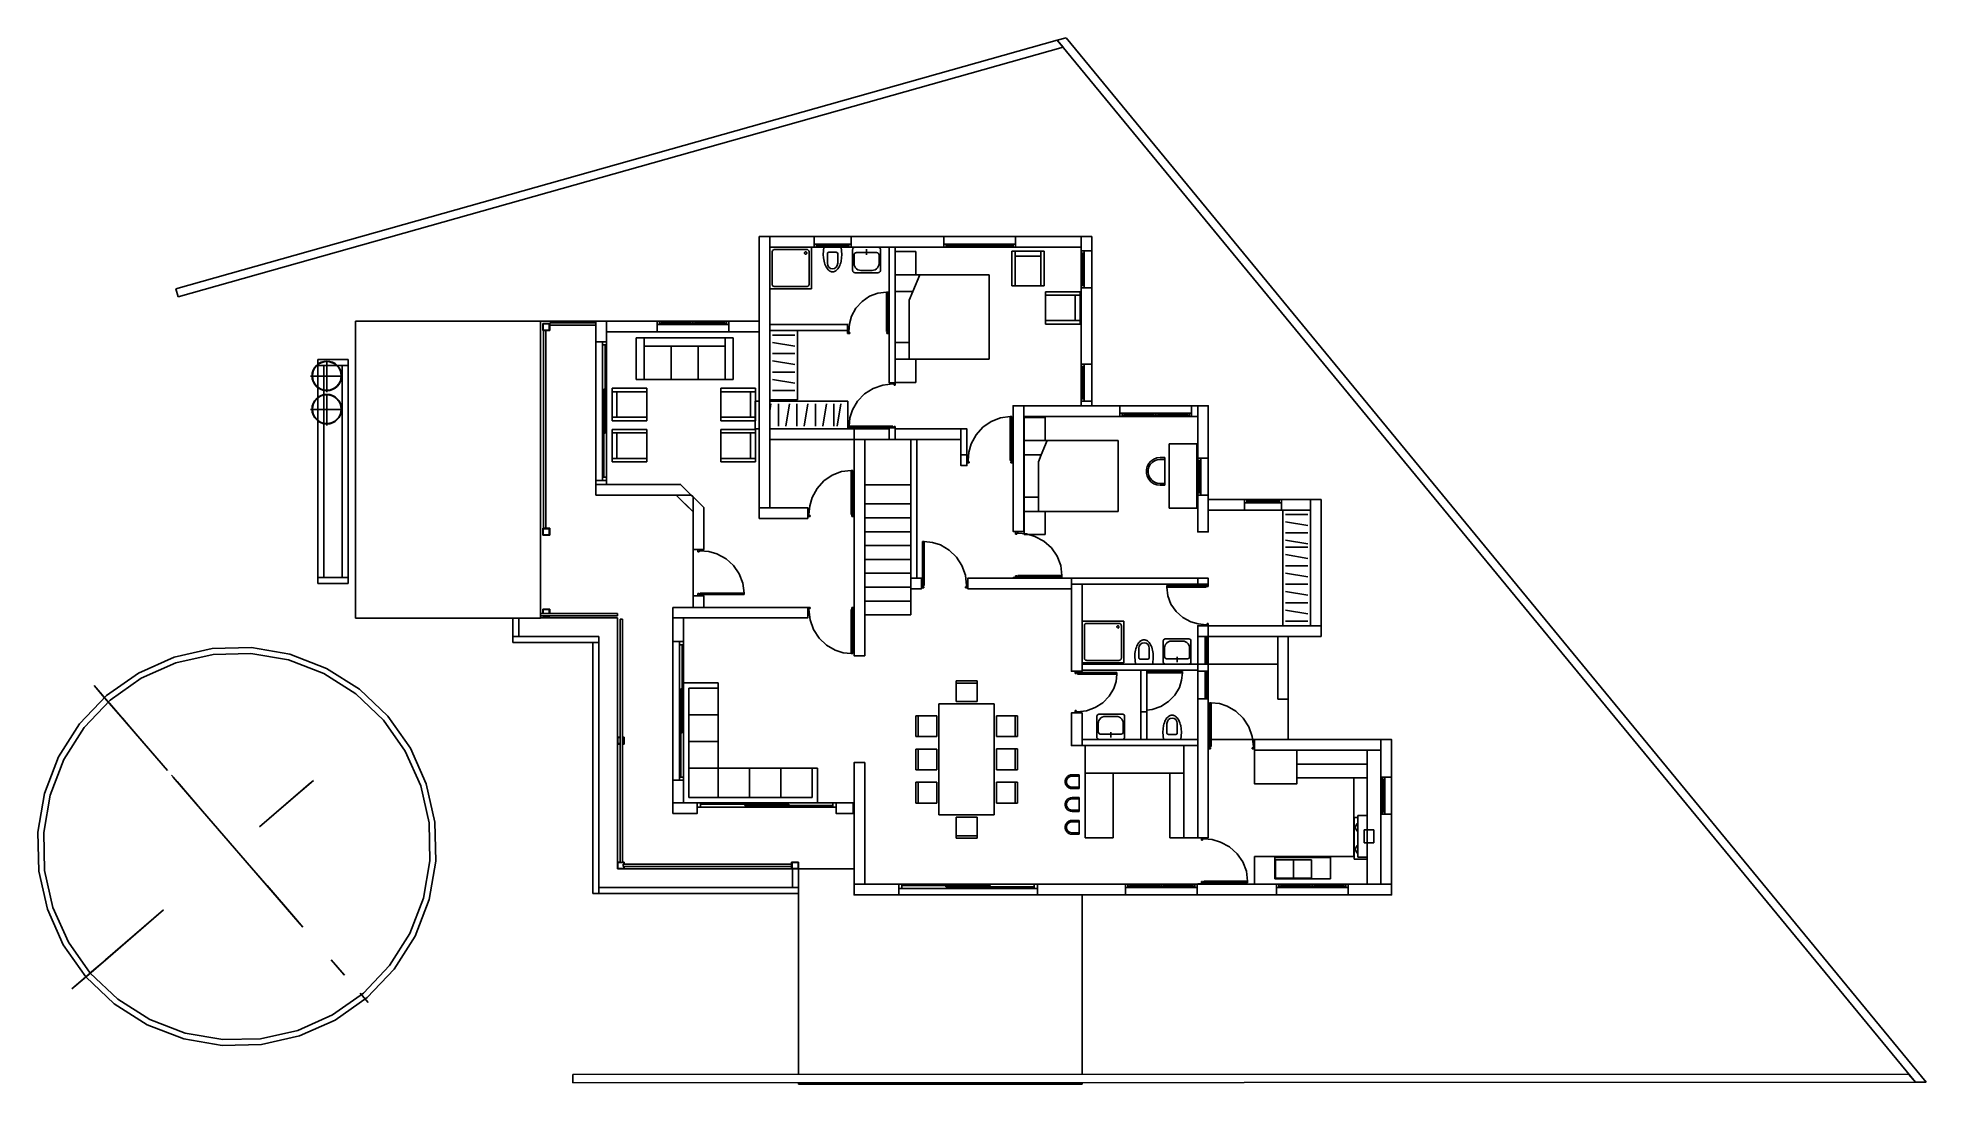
# Model space of a CAD drawing. Header units: metres. Extents: x -104 to 713, y -387 to 65.
import ezdxf

# ---------------------------------------------------------------- set-up
doc = ezdxf.new("R2010")
doc.units = ezdxf.units.M

msp = doc.modelspace()

# ---------------------------------------------------------------- linework, layer by layer
for p, q in [((336.9, 64.26), (340.68, 65.33)), ((340.68, 65.33), (712.67, -386.63)), ((-44.27, -43.34), (336.9, 64.26)), ((339.4, 61.23), (-43.29, -46.8)), ((336.9, 64.26), (339.4, 61.23)), ((708.01, -386.63), (336.9, 64.26)), ((208, -20.72), (212.6, -20.72)), ((208, -138.06), (208, -20.72)), ((212.6, -20.72), (231.74, -20.72)), ((212.6, -25.32), (212.6, -20.72)), ((212.6, -20.72), (212.6, -138.06)), ((247.74, -20.72), (231.74, -20.72)), ((231.74, -25.32), (231.74, -20.72)), ((232.74, -23.92), (231.74, -23.92)), ((247.74, -23.92), (231.74, -23.92)), ((231.74, -23.92), (231.74, -25.32)), ((231.74, -24.9), (231.74, -23.92)), ((232.06, -23.92), (231.74, -23.92)), ((232.74, -23.92), (232.06, -23.92)), ((232.74, -23.92), (233.74, -23.92)), ((232.74, -24.52), (232.74, -23.92)), ((232.74, -25.32), (232.74, -23.92)), ((232.74, -23.92), (232.74, -24.52)), ((232.74, -23.92), (232.74, -24.36)), ((233.52, -23.92), (232.74, -23.92)), ((232.74, -23.92), (232.74, -24.31)), ((232.74, -24.31), (232.74, -25.32)), ((232.74, -24.36), (232.74, -24.52)), ((233.52, -23.92), (233.74, -23.92)), ((245.74, -23.92), (233.74, -23.92)), ((233.74, -23.92), (233.74, -24.52)), ((233.74, -23.92), (233.74, -24.52)), ((233.74, -24.38), (233.74, -23.92)), ((233.74, -24.3), (233.74, -24.1)), ((233.74, -24.1), (245.74, -24.1)), ((233.74, -24.1), (233.74, -24.3)), ((233.74, -24.1), (245.74, -24.1)), ((233.74, -24.15), (233.74, -24.1)), ((242.89, -24.1), (233.74, -24.1)), ((233.74, -24.15), (233.74, -24.3)), ((233.74, -24.3), (245.74, -24.3)), ((233.74, -24.38), (233.74, -24.52)), ((242.89, -24.1), (245.74, -24.1)), ((245.74, -23.92), (245.74, -24.52)), ((245.74, -23.92), (245.74, -24.52)), ((245.74, -23.92), (246.74, -23.92)), ((245.74, -24.06), (245.74, -23.92)), ((245.96, -23.92), (245.74, -23.92)), ((245.74, -24.06), (245.74, -24.52)), ((245.74, -24.1), (245.74, -24.3)), ((245.74, -24.1), (245.74, -24.3)), ((245.74, -24.25), (245.74, -24.1)), ((245.74, -24.25), (245.74, -24.3)), ((245.96, -23.92), (246.74, -23.92)), ((246.74, -24.52), (246.74, -23.92)), ((246.74, -23.92), (246.74, -24.52)), ((246.74, -25.32), (246.74, -23.92)), ((247.74, -23.92), (246.74, -23.92)), ((246.74, -24.36), (246.74, -23.92)), ((246.74, -24.94), (246.74, -23.92)), ((246.99, -23.92), (246.74, -23.92)), ((246.74, -24.36), (246.74, -24.52)), ((246.99, -23.92), (247.74, -23.92)), ((247.74, -20.72), (287.8, -20.72)), ((247.74, -20.72), (247.74, -25.32)), ((247.74, -25.32), (247.74, -23.92)), ((247.74, -23.92), (247.74, -24.35)), ((247.74, -25.32), (247.74, -24.35)), ((287.8, -25.32), (287.8, -20.72)), ((318.8, -20.72), (287.8, -20.72)), ((287.8, -23.92), (288.8, -23.92)), ((318.8, -23.92), (287.8, -23.92)), ((287.8, -25.32), (287.8, -23.92)), ((287.8, -23.92), (288.25, -23.92)), ((287.8, -23.92), (287.8, -24.52)), ((288.8, -23.92), (288.25, -23.92)), ((288.8, -23.92), (289.8, -23.92)), ((303.3, -23.92), (288.8, -23.92)), ((288.8, -24.72), (288.8, -23.92)), ((288.8, -24.72), (288.8, -23.92)), ((288.8, -25.32), (288.8, -23.92)), ((288.8, -23.92), (317.8, -23.92)), ((289.25, -23.92), (288.8, -23.92)), ((288.8, -23.92), (288.8, -24.26)), ((288.8, -23.92), (288.8, -24.73)), ((288.8, -24.72), (288.8, -24.26)), ((289.8, -23.92), (289.25, -23.92)), ((289.8, -23.92), (289.8, -24.72)), ((289.8, -24.72), (289.8, -23.92)), ((289.8, -23.92), (302.3, -23.92)), ((289.8, -23.92), (289.8, -24.39)), ((289.8, -24.12), (289.8, -24.32)), ((289.8, -24.12), (289.8, -24.32)), ((289.8, -24.12), (302.3, -24.12)), ((289.8, -24.12), (302.3, -24.12)), ((289.8, -24.12), (289.8, -24.21)), ((289.8, -24.12), (297.1, -24.12)), ((289.8, -24.32), (289.8, -24.21)), ((302.3, -24.32), (289.8, -24.32)), ((302.3, -24.32), (289.8, -24.32)), ((289.8, -24.32), (295, -24.32)), ((289.8, -24.72), (289.8, -24.39)), ((302.3, -24.32), (295, -24.32)), ((302.3, -24.12), (297.1, -24.12)), ((302.3, -23.92), (303.3, -23.92)), ((302.3, -24.72), (302.3, -23.92)), ((302.3, -23.92), (302.3, -24.72)), ((302.3, -23.92), (302.86, -23.92)), ((302.3, -23.92), (302.3, -24.25)), ((302.3, -24.12), (302.3, -24.32)), ((302.3, -24.12), (302.3, -24.32)), ((302.3, -24.12), (302.3, -24.24)), ((302.3, -24.32), (302.3, -24.24)), ((302.3, -24.72), (302.3, -24.25)), ((302.86, -23.92), (303.3, -23.92)), ((303.3, -23.92), (304.3, -23.92)), ((303.3, -24.72), (303.3, -23.92)), ((303.3, -23.92), (317.8, -23.92)), ((303.75, -23.92), (303.3, -23.92)), ((303.3, -23.92), (303.3, -24.26)), ((303.3, -24.72), (303.3, -24.26)), ((304.3, -23.92), (303.75, -23.92)), ((304.3, -23.92), (304.3, -24.72)), ((304.3, -24.72), (304.3, -23.92)), ((304.3, -23.92), (316.8, -23.92)), ((304.3, -23.92), (304.3, -24.39)), ((304.3, -24.12), (316.8, -24.12)), ((304.3, -24.32), (304.3, -24.12)), ((316.8, -24.12), (304.3, -24.12)), ((304.3, -24.12), (304.3, -24.32)), ((304.3, -24.12), (311.6, -24.12)), ((304.3, -24.12), (304.3, -24.21)), ((304.3, -24.32), (304.3, -24.21)), ((316.8, -24.32), (304.3, -24.32)), ((316.8, -24.32), (304.3, -24.32)), ((304.3, -24.32), (311.6, -24.32)), ((304.3, -24.72), (304.3, -24.39)), ((316.8, -24.12), (311.6, -24.12)), ((316.8, -24.32), (311.6, -24.32)), ((316.8, -23.92), (317.8, -23.92)), ((316.8, -24.72), (316.8, -23.92)), ((316.8, -23.92), (316.8, -24.72)), ((316.8, -23.92), (317.36, -23.92)), ((316.8, -23.92), (316.8, -24.25)), ((316.8, -24.12), (316.8, -24.32)), ((316.8, -24.32), (316.8, -24.12)), ((316.8, -24.12), (316.8, -24.24)), ((316.8, -24.32), (316.8, -24.24)), ((316.8, -24.72), (316.8, -24.25)), ((317.36, -23.92), (317.8, -23.92)), ((317.8, -23.92), (318.8, -23.92)), ((317.8, -24.72), (317.8, -23.92)), ((317.8, -23.92), (317.8, -24.72)), ((317.8, -23.92), (317.8, -25.32)), ((318.36, -23.92), (317.8, -23.92)), ((317.8, -23.92), (317.8, -24.38)), ((317.8, -23.92), (317.8, -24.51)), ((317.8, -24.72), (317.8, -24.38)), ((318.36, -23.92), (318.8, -23.92)), ((318.8, -20.72), (347.2, -20.72)), ((318.8, -20.72), (318.8, -25.32)), ((318.8, -23.92), (318.8, -25.32)), ((318.8, -23.92), (318.8, -24.72)), ((347.2, -20.72), (347.2, -20.72)), ((347.2, -25.32), (347.2, -20.72)), ((347.2, -20.72), (347.2, -26.9)), ((347.2, -20.72), (351.8, -20.72)), ((351.8, -20.72), (351.8, -26.9)), ((351.8, -93.92), (351.8, -22.51)), ((212.6, -25.32), (212.6, -43.32)), ((212.6, -25.32), (231.74, -25.32)), ((213.6, -27.32), (213.63, -27.1)), ((213.6, -41.32), (213.6, -27.32)), ((213.63, -27.1), (213.7, -26.89)), ((213.7, -26.89), (213.82, -26.7)), ((213.82, -26.7), (213.98, -26.54)), ((213.98, -26.54), (214.17, -26.42)), ((214.17, -26.42), (214.38, -26.35)), ((214.38, -26.35), (214.6, -26.32)), ((214.6, -26.32), (228.6, -26.32)), ((227.64, -27.63), (227.6, -27.82)), ((227.6, -27.82), (227.64, -28.01)), ((227.75, -27.47), (227.64, -27.63)), ((227.64, -28.01), (227.75, -28.18)), ((227.91, -27.36), (227.75, -27.47)), ((227.75, -28.18), (227.91, -28.28)), ((228.1, -27.32), (227.91, -27.36)), ((227.91, -28.28), (228.1, -28.32)), ((228.29, -27.36), (228.1, -27.32)), ((228.1, -28.32), (228.29, -28.28)), ((228.45, -27.47), (228.29, -27.36)), ((228.29, -28.28), (228.45, -28.18)), ((228.56, -27.63), (228.45, -27.47)), ((228.45, -28.18), (228.56, -28.01)), ((228.6, -27.82), (228.56, -27.63)), ((228.56, -28.01), (228.6, -27.82)), ((228.6, -26.32), (228.82, -26.35)), ((228.82, -26.35), (229.03, -26.42)), ((229.03, -26.42), (229.22, -26.54)), ((229.22, -26.54), (229.38, -26.7)), ((229.38, -26.7), (229.5, -26.89)), ((229.5, -26.89), (229.58, -27.1)), ((229.58, -27.1), (229.6, -27.32)), ((229.6, -27.32), (229.6, -41.32)), ((230.6, -43.32), (230.6, -25.32)), ((231.74, -25.32), (231.74, -24.9)), ((231.74, -25.32), (232.74, -25.32)), ((231.74, -25.32), (231.74, -25.32)), ((232.74, -25.32), (231.74, -25.32)), ((232.48, -25.32), (231.74, -25.32)), ((232.48, -25.32), (232.74, -25.32)), ((233.74, -24.52), (232.74, -24.52)), ((232.74, -25.32), (232.74, -24.52)), ((232.74, -24.52), (233.03, -24.52)), ((246.74, -25.32), (232.74, -25.32)), ((233.74, -24.52), (233.03, -24.52)), ((245.74, -24.52), (233.74, -24.52)), ((235.98, -25.32), (235.72, -28.5)), ((235.72, -28.5), (235.8, -29.95)), ((235.8, -29.95), (236.03, -31.34)), ((236.03, -31.34), (236.2, -32)), ((236.2, -32), (236.4, -32.62)), ((236.4, -32.62), (236.63, -33.21)), ((237.51, -28.11), (237.59, -27.8)), ((237.51, -32.27), (237.51, -28.11)), ((237.68, -33.17), (237.51, -32.27)), ((237.59, -27.8), (237.81, -27.58)), ((237.81, -27.58), (238.12, -27.5)), ((238.12, -27.5), (241.33, -27.5)), ((241.33, -27.5), (241.64, -27.58)), ((241.64, -27.58), (241.86, -27.8)), ((241.94, -32.27), (241.78, -33.17)), ((241.86, -27.8), (241.94, -28.11)), ((241.94, -28.11), (241.94, -32.27)), ((242.82, -33.21), (243.05, -32.62)), ((243.05, -32.62), (243.25, -32)), ((243.25, -32), (243.42, -31.34)), ((243.42, -31.34), (243.65, -29.95)), ((243.72, -28.5), (243.47, -25.32)), ((243.65, -29.95), (243.72, -28.5)), ((246.74, -24.52), (245.74, -24.52)), ((245.74, -24.52), (246.74, -24.52)), ((245.96, -24.52), (245.74, -24.52)), ((246.74, -24.52), (245.96, -24.52)), ((246.74, -25.32), (246.74, -24.52)), ((246.74, -24.94), (246.74, -25.32)), ((246.74, -25.32), (247.74, -25.32)), ((247.74, -25.32), (246.74, -25.32)), ((247.74, -25.32), (246.74, -25.32)), ((246.74, -25.32), (246.99, -25.32)), ((247.74, -25.32), (246.99, -25.32)), ((247.74, -25.32), (247.74, -25.32)), ((247.74, -25.32), (287.8, -25.32)), ((248.45, -26.1), (248.42, -26.32)), ((248.42, -26.32), (248.42, -35.32)), ((248.42, -26.32), (248.42, -35.32)), ((248.52, -25.89), (248.45, -26.1)), ((248.64, -25.7), (248.52, -25.89)), ((248.8, -25.54), (248.64, -25.7)), ((248.99, -25.42), (248.8, -25.54)), ((249.2, -25.35), (248.99, -25.42)), ((249.05, -28.41), (249.02, -28.63)), ((249.02, -28.63), (249.02, -32.33)), ((249.02, -28.63), (249.02, -32.33)), ((249.02, -32.33), (249.1, -33)), ((249.12, -28.2), (249.05, -28.41)), ((249.24, -28.01), (249.12, -28.2)), ((249.42, -25.32), (249.2, -25.35)), ((249.4, -27.85), (249.24, -28.01)), ((249.59, -27.73), (249.4, -27.85)), ((249.8, -27.66), (249.59, -27.73)), ((250.02, -27.63), (249.8, -27.66)), ((258.82, -27.63), (250.02, -27.63)), ((254.42, -26.15), (254.42, -28.55)), ((259.04, -27.66), (258.82, -27.63)), ((259.25, -27.73), (259.04, -27.66)), ((259.44, -27.85), (259.25, -27.73)), ((259.64, -25.35), (259.42, -25.32)), ((259.6, -28.01), (259.44, -27.85)), ((259.72, -28.2), (259.6, -28.01)), ((259.85, -25.42), (259.64, -25.35)), ((259.8, -28.41), (259.72, -28.2)), ((259.75, -33), (259.82, -32.33)), ((259.82, -28.63), (259.8, -28.41)), ((259.82, -32.33), (259.82, -28.63)), ((260.04, -25.54), (259.85, -25.42)), ((260.2, -25.7), (260.04, -25.54)), ((260.32, -25.89), (260.2, -25.7)), ((260.39, -26.1), (260.32, -25.89)), ((260.42, -26.32), (260.39, -26.1)), ((260.42, -35.32), (260.42, -26.32)), ((264.25, -25.32), (266.85, -25.32)), ((264.25, -25.32), (264.25, -83.92)), ((266.85, -25.32), (266.85, -83.92)), ((275.78, -27.21), (266.85, -27.21)), ((275.78, -37.21), (275.78, -27.21)), ((287.8, -25.32), (287.8, -24.52)), ((288.8, -25.32), (287.8, -25.32)), ((318.8, -25.32), (287.8, -25.32)), ((287.8, -25.32), (287.8, -25.32)), ((288.8, -25.32), (287.8, -25.32)), ((288.25, -25.32), (287.8, -25.32)), ((288.25, -25.32), (288.8, -25.32)), ((289.8, -24.72), (288.8, -24.72)), ((288.8, -24.72), (303.3, -24.72)), ((288.8, -24.72), (288.8, -25.32)), ((288.8, -24.72), (289.25, -24.72)), ((288.8, -25.32), (288.8, -24.73)), ((288.8, -25.32), (317.8, -25.32)), ((289.25, -24.72), (289.8, -24.72)), ((289.8, -24.72), (302.3, -24.72)), ((303.3, -24.72), (302.3, -24.72)), ((302.3, -24.72), (302.86, -24.72)), ((302.86, -24.72), (303.3, -24.72)), ((304.3, -24.72), (303.3, -24.72)), ((317.8, -24.72), (303.3, -24.72)), ((303.75, -24.72), (303.3, -24.72)), ((304.3, -24.72), (303.75, -24.72)), ((304.3, -24.72), (316.8, -24.72)), ((317.8, -24.72), (316.8, -24.72)), ((316.8, -24.72), (317.36, -24.72)), ((317.25, -27.07), (318.75, -27.07)), ((317.25, -42.07), (317.25, -27.07)), ((317.8, -24.72), (317.36, -24.72)), ((317.8, -25.32), (317.8, -24.51)), ((317.8, -25.32), (317.8, -24.72)), ((318.8, -25.32), (317.8, -25.32)), ((318.8, -25.32), (317.8, -25.32)), ((317.8, -25.32), (318.36, -25.32)), ((318.36, -25.32), (318.8, -25.32)), ((318.75, -27.07), (329.75, -27.07)), ((318.75, -27.07), (318.75, -42.07)), ((318.75, -29.17), (318.75, -27.07)), ((329.75, -29.17), (318.75, -29.17)), ((318.8, -25.32), (318.8, -24.72)), ((318.8, -25.32), (318.8, -25.32)), ((318.8, -25.32), (347.2, -25.32)), ((329.75, -27.07), (329.75, -29.17)), ((331.25, -27.07), (329.75, -27.07)), ((329.75, -29.17), (329.75, -42.07)), ((331.25, -42.07), (331.25, -27.07)), ((347.2, -27.9), (347.2, -26.9)), ((347.2, -42.9), (347.2, -26.9)), ((347.2, -26.9), (348.6, -26.9)), ((347.2, -42.9), (347.2, -26.9)), ((347.2, -26.9), (351.8, -26.9)), ((347.2, -26.9), (347.2, -27.35)), ((347.2, -26.9), (348, -26.9)), ((347.2, -27.9), (347.2, -27.35)), ((347.2, -41.9), (347.2, -27.9)), ((348.6, -27.9), (347.2, -27.9)), ((348, -27.9), (347.2, -27.9)), ((347.2, -27.9), (347.79, -27.9)), ((348.6, -27.9), (347.79, -27.9)), ((348.6, -26.9), (348, -26.9)), ((348, -27.9), (348, -28.9)), ((348, -27.9), (348.6, -27.9)), ((348, -27.9), (348, -41.9)), ((348.6, -27.9), (348, -27.9)), ((348, -28.34), (348, -27.9)), ((348, -27.9), (348.25, -27.9)), ((348, -28.9), (348, -28.34)), ((348, -40.9), (348, -28.9)), ((348, -28.9), (348.6, -28.9)), ((348, -28.9), (348.22, -28.9)), ((348, -28.9), (348.35, -28.9)), ((348.42, -28.9), (348.22, -28.9)), ((348.22, -28.9), (348.22, -40.9)), ((348.22, -28.9), (348.3, -28.9)), ((348.6, -27.9), (348.25, -27.9)), ((348.42, -28.9), (348.3, -28.9)), ((348.6, -28.9), (348.35, -28.9)), ((348.42, -28.9), (348.42, -40.9)), ((348.42, -28.9), (348.6, -28.9)), ((348.42, -28.9), (348.42, -35.91)), ((348.6, -26.9), (348.6, -27.9)), ((348.6, -42.9), (348.6, -26.9)), ((348.6, -27.35), (348.6, -26.9)), ((348.6, -27.9), (348.6, -27.35)), ((348.6, -28.9), (348.6, -27.9)), ((348.6, -28.34), (348.6, -27.9)), ((348.6, -28.34), (348.6, -28.9)), ((348.6, -40.9), (348.6, -28.9)), ((351.8, -42.9), (351.8, -26.9)), ((236.63, -33.21), (236.9, -33.75)), ((236.9, -33.75), (237.19, -34.24)), ((237.19, -34.24), (237.5, -34.67)), ((237.5, -34.67), (237.84, -35.05)), ((238.16, -33.94), (237.68, -33.17)), ((237.84, -35.05), (238.19, -35.36)), ((238.88, -34.45), (238.16, -33.94)), ((238.19, -35.36), (238.56, -35.6)), ((238.56, -35.6), (238.94, -35.78)), ((239.72, -34.63), (238.88, -34.45)), ((238.94, -35.78), (239.33, -35.89)), ((239.33, -35.89), (239.72, -35.92)), ((240.57, -34.45), (239.72, -34.63)), ((239.72, -35.92), (240.12, -35.89)), ((240.12, -35.89), (240.5, -35.78)), ((240.5, -35.78), (240.89, -35.6)), ((241.29, -33.94), (240.57, -34.45)), ((240.89, -35.6), (241.26, -35.36)), ((241.26, -35.36), (241.61, -35.05)), ((241.78, -33.17), (241.29, -33.94)), ((241.61, -35.05), (241.95, -34.67)), ((241.95, -34.67), (242.26, -34.24)), ((242.26, -34.24), (242.55, -33.75)), ((242.55, -33.75), (242.82, -33.21)), ((248.42, -35.32), (248.45, -35.54)), ((248.45, -35.54), (248.52, -35.76)), ((248.52, -35.76), (248.64, -35.95)), ((248.64, -35.95), (248.8, -36.1)), ((248.8, -36.1), (248.99, -36.22)), ((248.99, -36.22), (249.2, -36.3)), ((249.1, -33), (249.32, -33.63)), ((249.2, -36.3), (249.42, -36.32)), ((249.32, -33.63), (249.68, -34.2)), ((249.42, -36.32), (259.42, -36.32)), ((249.68, -34.2), (250.15, -34.68)), ((250.15, -34.68), (250.72, -35.03)), ((250.72, -35.03), (251.35, -35.26)), ((251.35, -35.26), (252.02, -35.33)), ((252.02, -35.33), (256.82, -35.33)), ((256.82, -35.33), (257.49, -35.26)), ((257.49, -35.26), (258.12, -35.03)), ((258.12, -35.03), (258.69, -34.68)), ((258.69, -34.68), (259.17, -34.2)), ((259.17, -34.2), (259.52, -33.63)), ((259.42, -36.32), (259.64, -36.3)), ((259.52, -33.63), (259.75, -33)), ((259.64, -36.3), (259.85, -36.22)), ((259.85, -36.22), (260.04, -36.1)), ((260.04, -36.1), (260.2, -35.95)), ((260.2, -35.95), (260.32, -35.76)), ((260.32, -35.76), (260.39, -35.54)), ((260.39, -35.54), (260.42, -35.32)), ((307.38, -37.21), (266.85, -37.21)), ((266.85, -37.21), (275.78, -37.21)), ((274.39, -44.53), (277.42, -37.21)), ((307.38, -73.81), (307.38, -37.21)), ((348.42, -40.9), (348.42, -35.91)), ((-43.29, -46.8), (-44.27, -43.34)), ((212.6, -43.32), (230.6, -43.32)), ((213.63, -41.54), (213.6, -41.32)), ((213.7, -41.76), (213.63, -41.54)), ((213.82, -41.95), (213.7, -41.76)), ((213.98, -42.1), (213.82, -41.95)), ((214.17, -42.22), (213.98, -42.1)), ((214.38, -42.3), (214.17, -42.22)), ((214.6, -42.32), (214.38, -42.3)), ((228.6, -42.32), (214.6, -42.32)), ((228.6, -42.32), (214.6, -42.32)), ((228.82, -42.3), (228.6, -42.32)), ((229.03, -42.22), (228.82, -42.3)), ((229.22, -42.1), (229.03, -42.22)), ((229.38, -41.95), (229.22, -42.1)), ((229.5, -41.76), (229.38, -41.95)), ((229.58, -41.54), (229.5, -41.76)), ((229.6, -41.32), (229.58, -41.54)), ((252.46, -48.77), (249.86, -51.71)), ((255.65, -46.55), (252.46, -48.77)), ((259.24, -45.17), (255.65, -46.55)), ((263.05, -44.7), (259.24, -45.17)), ((263.05, -44.7), (263.75, -44.7)), ((263.05, -61.7), (263.05, -44.7)), ((263.75, -44.7), (263.75, -61.7)), ((266.85, -44.53), (274.39, -44.53)), ((274.39, -44.53), (266.85, -44.53)), ((272.87, -48.19), (274.39, -44.53)), ((272.87, -66.49), (272.87, -48.19)), ((318.75, -42.07), (317.25, -42.07)), ((318.75, -42.07), (329.75, -42.07)), ((329.75, -42.07), (331.25, -42.07)), ((331.77, -44.54), (346.77, -44.54)), ((331.77, -46.04), (331.77, -44.54)), ((331.77, -46.04), (331.77, -57.04)), ((346.77, -46.04), (331.77, -46.04)), ((344.67, -46.04), (346.77, -46.04)), ((344.67, -57.04), (344.67, -46.04)), ((346.77, -44.54), (346.77, -46.04)), ((346.77, -46.04), (346.77, -57.04)), ((347.2, -41.9), (348, -41.9)), ((348.6, -41.9), (347.2, -41.9)), ((347.2, -42.9), (347.2, -41.9)), ((347.2, -42.45), (347.2, -41.9)), ((347.2, -41.9), (348.01, -41.9)), ((347.2, -42.9), (347.2, -42.45)), ((348.6, -42.9), (347.2, -42.9)), ((351.8, -42.9), (347.2, -42.9)), ((347.2, -42.9), (347.2, -75.92)), ((347.2, -42.9), (347.8, -42.9)), ((348.6, -42.9), (347.8, -42.9)), ((348.22, -40.9), (348, -40.9)), ((348, -40.9), (348.6, -40.9)), ((348, -40.9), (348, -41.9)), ((348, -41.46), (348, -40.9)), ((348, -40.9), (348.25, -40.9)), ((348, -41.46), (348, -41.9)), ((348, -41.9), (348.6, -41.9)), ((348, -41.9), (348.6, -41.9)), ((348, -41.9), (348.35, -41.9)), ((348.6, -41.9), (348.01, -41.9)), ((348.42, -40.9), (348.22, -40.9)), ((348.22, -40.9), (348.34, -40.9)), ((348.6, -40.9), (348.25, -40.9)), ((348.42, -40.9), (348.34, -40.9)), ((348.6, -41.9), (348.35, -41.9)), ((348.6, -40.9), (348.42, -40.9)), ((348.6, -41.9), (348.6, -40.9)), ((348.6, -40.9), (348.6, -41.46)), ((348.6, -41.46), (348.6, -41.9)), ((348.6, -41.9), (348.6, -42.9)), ((348.6, -42.45), (348.6, -41.9)), ((348.6, -42.45), (348.6, -42.9)), ((351.8, -42.9), (351.8, -75.92)), ((247.99, -55.2), (247.06, -58.38)), ((249.86, -51.71), (247.99, -55.2)), ((331.77, -57.04), (331.77, -58.54)), ((344.67, -57.04), (331.77, -57.04)), ((346.77, -57.04), (344.67, -57.04)), ((346.77, -58.54), (346.77, -57.04)), ((33.4, -57.32), (33.4, -185.77)), ((113.4, -57.32), (33.4, -57.32)), ((113.4, -57.32), (137.4, -57.32)), ((113.4, -185.72), (113.4, -57.32)), ((113.4, -185.77), (113.4, -57.32)), ((114.4, -58.32), (117.4, -58.32)), ((114.4, -61.32), (114.4, -58.32)), ((114.7, -61.32), (114.4, -61.32)), ((114.6, -58.52), (114.6, -61.12)), ((117.2, -58.52), (114.6, -58.52)), ((114.6, -61.12), (117.2, -61.12)), ((115.7, -61.28), (114.7, -61.28)), ((114.7, -61.28), (114.7, -146.92)), ((115.7, -61.28), (115.7, -146.92)), ((117.4, -61.32), (115.7, -61.32)), ((117.2, -61.12), (117.2, -58.52)), ((117.4, -57.97), (117.4, -58.97)), ((117.4, -57.97), (137.4, -57.97)), ((117.4, -58.97), (117.4, -61.32)), ((117.4, -58.97), (137.4, -58.97)), ((137.4, -57.32), (137.4, -57.97)), ((208, -57.32), (137.4, -57.32)), ((137.4, -57.32), (142, -57.32)), ((137.4, -57.32), (137.4, -66.2)), ((137.4, -57.32), (137.4, -57.97)), ((137.4, -58.97), (137.4, -132.52)), ((137.4, -58.97), (137.4, -127.92)), ((142, -57.32), (163.86, -57.32)), ((142, -61.92), (142, -57.32)), ((142, -57.32), (142, -66.2)), ((142, -61.92), (163.86, -61.92)), ((154.75, -64.56), (154.75, -82.56)), ((158.25, -64.56), (154.75, -64.56)), ((158.25, -82.56), (158.25, -64.56)), ((158.25, -64.56), (193.25, -64.56)), ((158.25, -68.06), (158.25, -64.56)), ((163.86, -57.32), (164.86, -57.32)), ((194.86, -57.32), (163.86, -57.32)), ((163.86, -58.72), (163.86, -57.32)), ((194.86, -57.32), (163.86, -57.32)), ((163.86, -61.92), (163.86, -57.32)), ((163.86, -57.32), (164.31, -57.32)), ((163.86, -57.32), (163.86, -57.92)), ((163.86, -58.72), (163.86, -57.92)), ((164.86, -58.72), (163.86, -58.72)), ((194.86, -58.72), (163.86, -58.72)), ((164.31, -58.72), (163.86, -58.72)), ((194.86, -61.92), (163.86, -61.92)), ((164.86, -57.32), (164.31, -57.32)), ((164.31, -58.72), (164.86, -58.72)), ((164.86, -57.32), (165.86, -57.32)), ((179.36, -57.32), (164.86, -57.32)), ((164.86, -58.12), (164.86, -57.32)), ((164.86, -58.12), (164.86, -57.32)), ((164.86, -58.72), (164.86, -57.32)), ((164.86, -57.32), (193.86, -57.32)), ((165.3, -57.32), (164.86, -57.32)), ((164.86, -57.32), (164.86, -57.66)), ((164.86, -57.32), (164.86, -58.13)), ((164.86, -58.12), (164.86, -57.66)), ((165.86, -58.12), (164.86, -58.12)), ((164.86, -58.12), (179.36, -58.12)), ((164.86, -58.12), (164.86, -58.72)), ((164.86, -58.12), (165.3, -58.12)), ((164.86, -58.72), (164.86, -58.13)), ((164.86, -58.72), (193.86, -58.72)), ((165.86, -57.32), (165.3, -57.32)), ((165.3, -58.12), (165.86, -58.12)), ((165.86, -57.32), (165.86, -58.12)), ((165.86, -58.12), (165.86, -57.32)), ((165.86, -57.32), (178.36, -57.32)), ((165.86, -57.32), (165.86, -57.79)), ((165.86, -57.52), (165.86, -57.72)), ((165.86, -57.52), (165.86, -57.72)), ((165.86, -57.52), (178.36, -57.52)), ((165.86, -57.52), (178.36, -57.52)), ((165.86, -57.52), (165.86, -57.61)), ((165.86, -57.52), (173.16, -57.52)), ((165.86, -57.72), (165.86, -57.61)), ((178.36, -57.72), (165.86, -57.72)), ((178.36, -57.72), (165.86, -57.72)), ((165.86, -57.72), (171.06, -57.72)), ((165.86, -58.12), (165.86, -57.79)), ((165.86, -58.12), (178.36, -58.12)), ((178.36, -57.72), (171.06, -57.72)), ((178.36, -57.52), (173.16, -57.52)), ((178.36, -57.32), (179.36, -57.32)), ((178.36, -58.12), (178.36, -57.32)), ((178.36, -57.32), (178.36, -58.12)), ((178.36, -57.32), (178.92, -57.32)), ((178.36, -57.32), (178.36, -57.66)), ((178.36, -57.52), (178.36, -57.72)), ((178.36, -57.52), (178.36, -57.72)), ((178.36, -57.52), (178.36, -57.64)), ((178.36, -57.72), (178.36, -57.64)), ((178.36, -58.12), (178.36, -57.66)), ((179.36, -58.12), (178.36, -58.12)), ((178.36, -58.12), (178.92, -58.12)), ((178.92, -57.32), (179.36, -57.32)), ((178.92, -58.12), (179.36, -58.12)), ((179.36, -57.32), (180.36, -57.32)), ((179.36, -58.12), (179.36, -57.32)), ((179.36, -57.32), (193.86, -57.32)), ((179.8, -57.32), (179.36, -57.32)), ((179.36, -57.32), (179.36, -57.66)), ((179.36, -58.12), (179.36, -57.66)), ((180.36, -58.12), (179.36, -58.12)), ((193.86, -58.12), (179.36, -58.12)), ((179.8, -58.12), (179.36, -58.12)), ((180.36, -57.32), (179.8, -57.32)), ((180.36, -58.12), (179.8, -58.12)), ((180.36, -57.32), (180.36, -58.12)), ((180.36, -58.12), (180.36, -57.32)), ((180.36, -57.32), (192.86, -57.32)), ((180.36, -57.32), (180.36, -57.79)), ((180.36, -57.52), (192.86, -57.52)), ((180.36, -57.72), (180.36, -57.52)), ((192.86, -57.52), (180.36, -57.52)), ((180.36, -57.52), (180.36, -57.72)), ((180.36, -57.52), (187.66, -57.52)), ((180.36, -57.52), (180.36, -57.61)), ((180.36, -57.72), (180.36, -57.61)), ((192.86, -57.72), (180.36, -57.72)), ((192.86, -57.72), (180.36, -57.72)), ((180.36, -57.72), (187.66, -57.72)), ((180.36, -58.12), (180.36, -57.79)), ((180.36, -58.12), (192.86, -58.12)), ((192.86, -57.52), (187.66, -57.52)), ((192.86, -57.72), (187.66, -57.72)), ((192.86, -57.32), (193.86, -57.32)), ((192.86, -58.12), (192.86, -57.32)), ((192.86, -57.32), (192.86, -58.12)), ((192.86, -57.32), (193.42, -57.32)), ((192.86, -57.32), (192.86, -57.66)), ((192.86, -57.52), (192.86, -57.72)), ((192.86, -57.72), (192.86, -57.52)), ((192.86, -57.52), (192.86, -57.64)), ((192.86, -57.72), (192.86, -57.64)), ((192.86, -58.12), (192.86, -57.66)), ((193.86, -58.12), (192.86, -58.12)), ((192.86, -58.12), (193.42, -58.12)), ((193.25, -64.56), (193.25, -68.06)), ((193.25, -82.56), (193.25, -64.56)), ((193.25, -64.56), (196.75, -64.56)), ((193.42, -57.32), (193.86, -57.32)), ((193.86, -58.12), (193.42, -58.12)), ((193.86, -57.32), (194.86, -57.32)), ((193.86, -58.12), (193.86, -57.32)), ((193.86, -57.32), (193.86, -58.12)), ((193.86, -57.32), (193.86, -58.72)), ((194.41, -57.32), (193.86, -57.32)), ((193.86, -57.32), (193.86, -57.78)), ((193.86, -57.32), (193.86, -57.91)), ((193.86, -58.12), (193.86, -57.78)), ((193.86, -58.72), (193.86, -57.91)), ((193.86, -58.72), (193.86, -58.12)), ((194.86, -58.72), (193.86, -58.72)), ((193.86, -58.72), (194.41, -58.72)), ((194.41, -57.32), (194.86, -57.32)), ((194.41, -58.72), (194.86, -58.72)), ((194.86, -57.32), (194.86, -58.72)), ((194.86, -57.32), (208, -57.32)), ((194.86, -57.32), (194.86, -61.92)), ((194.86, -57.32), (194.86, -58.12)), ((194.86, -58.72), (194.86, -58.12)), ((194.86, -61.92), (208, -61.92)), ((196.75, -64.56), (196.75, -82.56)), ((208, -61.92), (208, -57.32)), ((212.6, -58.71), (246.25, -58.71)), ((212.6, -61.31), (212.6, -58.71)), ((212.6, -61.31), (246.25, -61.31)), ((213.8, -63.31), (223.4, -63.31)), ((224.6, -91.31), (224.6, -61.31)), ((246.25, -58.71), (246.25, -61.31)), ((246.25, -61.7), (246.75, -61.7)), ((246.25, -62.7), (246.25, -61.7)), ((247.25, -62.7), (246.25, -62.7)), ((247.06, -58.38), (246.75, -61.7)), ((246.75, -61.7), (246.75, -62.2)), ((246.75, -62.2), (247.25, -62.2)), ((247.25, -62.2), (247.25, -62.7)), ((263.75, -61.7), (263.05, -61.7)), ((263.25, -62.2), (263.25, -62.7)), ((263.75, -62.2), (263.25, -62.2)), ((263.25, -62.7), (264.25, -62.7)), ((263.75, -61.7), (263.75, -62.2)), ((264.25, -61.7), (263.75, -61.7)), ((331.77, -58.54), (346.77, -58.54)), ((137.4, -66.2), (142, -66.2)), ((140.2, -66.2), (142, -66.2)), ((140.2, -67.6), (140.2, -66.2)), ((140.2, -126.2), (140.2, -66.2)), ((140.2, -66.76), (140.2, -66.2)), ((140.2, -66.2), (140.89, -66.2)), ((140.2, -66.76), (140.2, -67.6)), ((141.4, -67.6), (140.2, -67.6)), ((142, -67.6), (140.2, -67.6)), ((140.2, -124.8), (140.2, -67.6)), ((140.2, -67.6), (141.32, -67.6)), ((142, -66.2), (140.89, -66.2)), ((142, -67.6), (141.32, -67.6)), ((141.4, -67.6), (142, -67.6)), ((141.4, -68.8), (141.4, -67.6)), ((141.4, -67.6), (141.4, -68.8)), ((141.4, -67.6), (142, -67.6)), ((141.4, -68.07), (141.4, -67.6)), ((141.4, -67.6), (141.63, -67.6)), ((141.4, -68.07), (141.4, -68.8)), ((141.6, -68.8), (141.4, -68.8)), ((142, -68.8), (141.4, -68.8)), ((141.4, -85.47), (141.4, -68.8)), ((141.4, -68.8), (141.78, -68.8)), ((141.6, -85.47), (141.6, -68.8)), ((141.8, -68.8), (141.6, -68.8)), ((141.6, -68.8), (141.67, -68.8)), ((141.6, -68.8), (141.67, -68.8)), ((141.6, -68.8), (141.6, -79.31)), ((142, -67.6), (141.63, -67.6)), ((141.8, -68.8), (141.67, -68.8)), ((141.8, -68.8), (141.67, -68.8)), ((142, -68.8), (141.78, -68.8)), ((141.8, -85.47), (141.8, -68.8)), ((142, -68.8), (141.8, -68.8)), ((141.8, -68.8), (141.8, -68.8)), ((141.8, -68.8), (141.8, -68.8)), ((141.8, -68.8), (141.8, -74.96)), ((142, -66.2), (142, -67.6)), ((142, -126.2), (142, -66.2)), ((142, -66.2), (142, -66.76)), ((142, -66.76), (142, -67.6)), ((142, -67.6), (142, -68.8)), ((142, -86.67), (142, -67.6)), ((142, -124.8), (142, -67.6)), ((142, -68.37), (142, -67.6)), ((142, -68.8), (142, -68.37)), ((142, -68.8), (142, -85.47)), ((158.25, -68.06), (169.91, -68.06)), ((158.25, -82.56), (158.25, -68.06)), ((193.25, -68.06), (158.25, -68.06)), ((169.91, -68.06), (169.91, -82.56)), ((181.58, -68.06), (169.91, -68.06)), ((193.25, -68.06), (181.58, -68.06)), ((181.58, -68.06), (181.58, -82.56)), ((193.25, -82.56), (193.25, -68.06)), ((213.8, -66.51), (223.4, -68.11)), ((213.8, -71.31), (223.4, -71.31)), ((266.85, -66.49), (272.87, -66.49)), ((272.87, -66.49), (266.85, -66.49)), ((272.87, -73.81), (272.87, -66.49)), ((14.04, -81.08), (14.12, -81.08)), ((14.04, -81.08), (14.16, -81.08)), ((14.12, -81.08), (14.17, -81.08)), ((14.18, -81.08), (14.16, -81.08)), ((14.17, -81.08), (14.63, -81.08)), ((14.18, -81.08), (14.44, -81.08)), ((14.63, -81.08), (14.44, -81.08)), ((14.62, -80.99), (14.74, -79.75)), ((14.74, -82.24), (14.62, -80.99)), ((14.9, -81.08), (14.63, -81.08)), ((14.74, -79.75), (15.11, -78.54)), ((14.81, -80.99), (14.93, -79.78)), ((14.93, -82.21), (14.81, -80.99)), ((14.87, -81.08), (14.82, -81.08)), ((15.32, -81.08), (14.87, -81.08)), ((15.09, -81.08), (14.9, -81.08)), ((14.93, -79.78), (15.28, -78.62)), ((15.09, -81.08), (15.34, -81.08)), ((15.11, -78.54), (15.7, -77.44)), ((15.28, -78.62), (15.86, -77.54)), ((15.32, -81.08), (15.65, -81.08)), ((15.42, -81.08), (15.34, -81.08)), ((15.42, -81.08), (15.55, -81.08)), ((15.49, -81.08), (15.8, -81.08)), ((15.49, -81.08), (15.55, -81.08)), ((15.51, -81.08), (15.79, -81.08)), ((15.56, -81.08), (15.51, -81.08)), ((15.56, -81.08), (15.8, -81.08)), ((15.57, -81.08), (15.83, -81.08)), ((15.57, -81.08), (15.6, -81.08)), ((15.87, -81.08), (15.6, -81.08)), ((16.17, -81.08), (15.65, -81.08)), ((15.7, -77.44), (16.5, -76.47)), ((15.79, -81.08), (16.16, -81.08)), ((15.83, -81.08), (16.17, -81.08)), ((15.86, -77.54), (16.63, -76.6)), ((15.87, -81.08), (15.87, -81.08)), ((16.74, -81.08), (15.87, -81.08)), ((16.16, -81.08), (16.57, -81.08)), ((16.5, -76.47), (17.47, -75.67)), ((16.57, -81.08), (16.92, -81.08)), ((16.63, -76.6), (17.57, -75.83)), ((16.7, -81.08), (17.07, -81.08)), ((16.7, -81.08), (16.92, -81.08)), ((16.74, -81.08), (17.02, -81.08)), ((17.27, -81.08), (17.02, -81.08)), ((17.46, -81.08), (17.07, -81.08)), ((17.2, -73.89), (30.24, -73.89)), ((17.2, -75.89), (17.2, -73.89)), ((17.2, -76.49), (17.2, -76.14)), ((25.28, -76.49), (17.2, -76.49)), ((17.2, -76.49), (19.8, -76.49)), ((17.2, -85.85), (17.2, -76.49)), ((17.28, -81.08), (17.27, -81.08)), ((17.28, -81.08), (17.4, -81.08)), ((17.88, -81.08), (17.4, -81.08)), ((17.72, -81.08), (17.46, -81.08)), ((17.47, -75.67), (18.57, -75.08)), ((17.57, -75.83), (18.65, -75.26)), ((18, -81.08), (17.72, -81.08)), ((18.13, -81.08), (17.88, -81.08)), ((17.92, -81.08), (18.02, -81.08)), ((18.06, -81.08), (17.92, -81.08)), ((18, -81.08), (18.19, -81.08)), ((18.02, -81.08), (18.6, -81.08)), ((18.06, -81.08), (18.19, -81.08)), ((18.13, -81.08), (18.3, -81.08)), ((18.63, -81.08), (18.3, -81.08)), ((18.57, -75.08), (19.77, -74.72)), ((18.6, -81.08), (18.81, -81.08)), ((18.83, -81.08), (18.63, -81.08)), ((18.65, -75.26), (19.81, -74.9)), ((19.45, -81.08), (18.81, -81.08)), ((19.18, -81.08), (19.23, -81.08)), ((19.23, -81.08), (19.35, -81.08)), ((20.01, -81.08), (19.35, -81.08)), ((20.08, -81.08), (19.45, -81.08)), ((21.02, -74.59), (19.77, -74.72)), ((19.8, -76.49), (19.8, -87.08)), ((19.81, -74.9), (21.02, -74.78)), ((20.01, -81.08), (20.28, -81.08)), ((20.08, -81.08), (20.55, -81.08)), ((20.71, -81.08), (20.28, -81.08)), ((20.57, -81.08), (20.55, -81.08)), ((20.57, -81.08), (21.33, -81.08)), ((20.77, -81.08), (20.71, -81.08)), ((20.77, -81.08), (20.77, -81.08)), ((20.77, -81.08), (21.28, -81.08)), ((21.02, -74.46), (21.02, -74.59)), ((21.02, -74.5), (21.02, -74.46)), ((21.02, -74.5), (21.02, -74.59)), ((21.02, -74.54), (21.02, -74.59)), ((21.02, -74.54), (21.02, -74.54)), ((21.02, -74.54), (21.02, -74.59)), ((22.27, -74.72), (21.02, -74.59)), ((22.23, -74.9), (21.02, -74.78)), ((21.02, -74.78), (21.02, -74.9)), ((21.02, -74.78), (21.02, -75.2)), ((21.02, -74.78), (21.02, -74.83)), ((21.02, -74.78), (21.02, -74.94)), ((21.02, -74.78), (21.02, -74.94)), ((21.02, -74.78), (21.02, -75.12)), ((21.02, -74.83), (21.02, -75.24)), ((21.02, -74.9), (21.02, -75.59)), ((21.02, -75.12), (21.02, -75.88)), ((21.02, -75.24), (21.02, -75.2)), ((21.02, -75.44), (21.02, -75.2)), ((21.02, -75.2), (21.02, -75.73)), ((21.02, -75.69), (21.02, -75.4)), ((21.02, -75.59), (21.02, -75.4)), ((21.02, -75.44), (21.02, -75.96)), ((21.02, -75.69), (21.02, -75.93)), ((21.02, -75.7), (21.02, -75.73)), ((21.02, -75.7), (21.02, -76.35)), ((21.02, -75.96), (21.02, -75.88)), ((21.02, -75.93), (21.02, -76.48)), ((21.02, -76.35), (21.02, -77.19)), ((21.02, -76.7), (21.02, -76.48)), ((21.02, -76.7), (21.02, -77.02)), ((21.02, -77.48), (21.02, -77.02)), ((21.02, -77.19), (21.02, -77.73)), ((21.02, -77.48), (21.02, -77.87)), ((21.02, -77.85), (21.02, -77.73)), ((21.02, -77.74), (21.02, -78.8)), ((21.02, -77.74), (21.02, -78.11)), ((21.02, -78.38), (21.02, -77.85)), ((21.02, -77.87), (21.02, -78.11)), ((21.02, -78.38), (21.02, -78.57)), ((21.02, -78.57), (21.02, -79.21)), ((21.02, -78.8), (21.02, -79.5)), ((21.02, -79.11), (21.02, -79.21)), ((21.02, -80.08), (21.02, -79.11)), ((21.02, -79.66), (21.02, -79.5)), ((21.02, -79.66), (21.02, -80.03)), ((21.02, -80.03), (21.02, -80.64)), ((21.02, -80.08), (21.02, -80.35)), ((21.02, -80.35), (21.02, -80.78)), ((21.02, -80.64), (21.02, -80.91)), ((21.02, -81.53), (21.02, -80.78)), ((21.02, -80.82), (21.02, -81.34)), ((21.02, -80.82), (21.02, -80.82)), ((21.02, -80.87), (21.02, -80.82)), ((21.02, -80.93), (21.02, -80.87)), ((21.02, -80.91), (21.02, -80.93)), ((21.02, -81.39), (21.02, -81.34)), ((21.02, -81.34), (21.02, -81.34)), ((21.02, -81.83), (21.02, -81.39)), ((21.02, -81.53), (21.02, -81.56)), ((21.02, -82.02), (21.02, -81.56)), ((21.23, -81.08), (21.17, -81.08)), ((21.17, -81.08), (21.2, -81.08)), ((21.2, -81.08), (21.46, -81.08)), ((21.28, -81.08), (21.23, -81.08)), ((21.28, -81.08), (21.28, -81.08)), ((21.75, -81.08), (21.33, -81.08)), ((22.07, -81.08), (21.46, -81.08)), ((22.03, -81.08), (21.75, -81.08)), ((22.03, -81.08), (23, -81.08)), ((22.07, -81.08), (22.44, -81.08)), ((22.23, -74.9), (23.4, -75.26)), ((22.27, -74.72), (23.47, -75.08)), ((22.6, -81.08), (22.44, -81.08)), ((23.3, -81.08), (22.6, -81.08)), ((23.54, -81.08), (22.89, -81.08)), ((22.89, -81.08), (23, -81.08)), ((24.36, -81.08), (23.3, -81.08)), ((23.4, -75.26), (24.47, -75.83)), ((23.47, -75.08), (24.58, -75.67)), ((23.54, -81.08), (23.72, -81.08)), ((23.72, -81.08), (24.25, -81.08)), ((24.36, -81.08), (23.99, -81.08)), ((23.99, -81.08), (24.23, -81.08)), ((24.62, -81.08), (24.23, -81.08)), ((24.37, -81.08), (24.25, -81.08)), ((24.92, -81.08), (24.37, -81.08)), ((24.47, -75.83), (25.42, -76.6)), ((24.58, -75.67), (25.55, -76.47)), ((24.62, -81.08), (25.08, -81.08)), ((24.92, -81.08), (25.75, -81.08)), ((25.4, -81.08), (25.08, -81.08)), ((25.4, -81.08), (25.62, -81.08)), ((25.42, -76.6), (26.19, -77.54)), ((25.55, -76.47), (26.35, -77.44)), ((30.24, -76.49), (25.57, -76.49)), ((26.17, -81.08), (25.62, -81.08)), ((25.75, -81.08), (26.4, -81.08)), ((26.23, -81.08), (26.15, -81.08)), ((26.66, -81.08), (26.15, -81.08)), ((26.41, -81.08), (26.17, -81.08)), ((26.19, -77.54), (26.76, -78.62)), ((26.98, -81.08), (26.23, -81.08)), ((26.35, -77.44), (26.94, -78.54)), ((26.9, -81.08), (26.37, -81.08)), ((26.4, -81.08), (26.37, -81.08)), ((26.41, -81.08), (26.7, -81.08)), ((26.7, -81.08), (26.52, -81.08)), ((27.21, -81.08), (26.52, -81.08)), ((26.66, -81.08), (26.9, -81.08)), ((26.76, -78.62), (27.12, -79.78)), ((26.9, -81.08), (26.86, -81.08)), ((27.23, -81.08), (26.86, -81.08)), ((27.23, -81.08), (26.9, -81.08)), ((26.94, -78.54), (27.3, -79.75)), ((26.98, -81.08), (27.23, -81.08)), ((27.12, -79.78), (27.23, -80.99)), ((27.23, -80.99), (27.12, -82.21)), ((27.23, -81.08), (27.17, -81.08)), ((27.17, -81.08), (27.23, -81.08)), ((27.23, -81.08), (27.21, -81.08)), ((27.3, -79.75), (27.42, -80.99)), ((27.42, -80.99), (27.3, -82.24)), ((27.42, -81.08), (27.56, -81.08)), ((27.56, -81.08), (27.42, -81.08)), ((27.42, -81.08), (27.64, -81.08)), ((27.42, -81.08), (27.6, -81.08)), ((27.56, -81.08), (27.56, -81.08)), ((27.6, -81.08), (27.64, -81.08)), ((27.64, -76.49), (30.24, -76.49)), ((27.64, -168.24), (27.64, -76.49)), ((30.24, -73.89), (30.24, -76.49)), ((30.24, -76.49), (30.24, -168.24)), ((141.6, -85.47), (141.6, -79.31)), ((141.8, -85.47), (141.8, -74.96)), ((213.8, -74.51), (223.4, -76.11)), ((213.8, -79.31), (223.4, -79.31)), ((266.85, -73.81), (307.38, -73.81)), ((275.78, -73.81), (266.85, -73.81)), ((275.78, -83.81), (275.78, -73.81)), ((347.2, -76.92), (347.2, -75.92)), ((347.2, -91.92), (347.2, -75.92)), ((347.2, -75.92), (348.6, -75.92)), ((347.2, -75.92), (347.2, -75.92)), ((347.2, -75.92), (351.8, -75.92)), ((347.2, -76.92), (347.2, -75.92)), ((347.2, -75.92), (347.2, -76.37)), ((347.2, -75.92), (348, -75.92)), ((347.2, -76.92), (347.2, -76.37)), ((347.2, -90.92), (347.2, -76.92)), ((348.6, -76.92), (347.2, -76.92)), ((348, -76.92), (347.2, -76.92)), ((347.2, -76.92), (347.79, -76.92)), ((348.6, -76.92), (347.79, -76.92)), ((348.6, -75.92), (348, -75.92)), ((348, -76.92), (348, -77.92)), ((348, -76.92), (348.6, -76.92)), ((348, -76.92), (348, -90.92)), ((348.6, -76.92), (348, -76.92)), ((348, -77.36), (348, -76.92)), ((348, -76.92), (348.25, -76.92)), ((348, -77.92), (348, -77.36)), ((348, -89.92), (348, -77.92)), ((348, -77.92), (348.6, -77.92)), ((348, -77.92), (348.22, -77.92)), ((348, -77.92), (348.35, -77.92)), ((348.42, -77.92), (348.22, -77.92)), ((348.22, -77.92), (348.22, -89.92)), ((348.22, -77.92), (348.3, -77.92)), ((348.6, -76.92), (348.25, -76.92)), ((348.42, -77.92), (348.3, -77.92)), ((348.6, -77.92), (348.35, -77.92)), ((348.42, -77.92), (348.42, -89.92)), ((348.42, -77.92), (348.6, -77.92)), ((348.42, -77.92), (348.42, -84.93)), ((348.6, -75.92), (348.6, -76.92)), ((348.6, -91.92), (348.6, -75.92)), ((348.6, -76.37), (348.6, -75.92)), ((348.6, -76.92), (348.6, -76.37)), ((348.6, -77.92), (348.6, -76.92)), ((348.6, -77.36), (348.6, -76.92)), ((348.6, -77.36), (348.6, -77.92)), ((348.6, -89.92), (348.6, -77.92)), ((351.8, -91.92), (351.8, -75.92)), ((15.11, -83.44), (14.74, -82.24)), ((15.28, -83.37), (14.93, -82.21)), ((15.7, -84.55), (15.11, -83.44)), ((15.86, -84.45), (15.28, -83.37)), ((16.5, -85.52), (15.7, -84.55)), ((16.63, -85.39), (15.86, -84.45)), ((17.47, -86.32), (16.5, -85.52)), ((17.57, -86.16), (16.63, -85.39)), ((17.2, -90.27), (17.2, -86.1)), ((18.57, -86.91), (17.47, -86.32)), ((17.47, -90.04), (18.57, -89.45)), ((18.65, -86.73), (17.57, -86.16)), ((17.57, -90.2), (18.65, -89.63)), ((19.77, -87.27), (18.57, -86.91)), ((18.57, -89.45), (19.77, -89.09)), ((19.81, -87.09), (18.65, -86.73)), ((18.65, -89.63), (19.81, -89.27)), ((21.02, -87.4), (19.77, -87.27)), ((21.02, -88.97), (19.77, -89.09)), ((19.8, -87.28), (19.8, -89.09)), ((19.8, -89.28), (19.8, -101.46)), ((21.02, -87.21), (19.81, -87.09)), ((19.81, -89.27), (21.02, -89.16)), ((21.02, -82.09), (21.02, -81.83)), ((21.02, -82.02), (21.02, -82.66)), ((21.02, -82.09), (21.02, -82.75)), ((21.02, -82.66), (21.02, -83.3)), ((21.02, -82.75), (21.02, -82.87)), ((21.02, -83.19), (21.02, -82.87)), ((21.02, -83.19), (21.02, -83.47)), ((21.02, -83.3), (21.02, -83.51)), ((21.02, -83.47), (21.02, -83.8)), ((21.02, -83.51), (21.02, -84.08)), ((21.02, -83.97), (21.02, -83.8)), ((21.02, -83.92), (21.02, -84.05)), ((21.02, -83.92), (21.02, -84.1)), ((21.02, -83.97), (21.02, -84.22)), ((21.02, -84.05), (21.02, -84.18)), ((21.02, -84.08), (21.02, -84.18)), ((21.02, -84.1), (21.02, -84.38)), ((21.02, -84.22), (21.02, -84.7)), ((21.02, -84.38), (21.02, -84.64)), ((21.02, -84.64), (21.02, -85.03)), ((21.02, -84.7), (21.02, -84.82)), ((21.02, -84.82), (21.02, -84.83)), ((21.02, -84.83), (21.02, -85.09)), ((21.02, -85.41), (21.02, -85.03)), ((21.02, -85.36), (21.02, -85.09)), ((21.02, -85.41), (21.02, -85.19)), ((21.02, -85.54), (21.02, -85.19)), ((21.02, -85.36), (21.02, -86.24)), ((21.02, -85.54), (21.02, -85.95)), ((21.02, -85.93), (21.02, -86.45)), ((21.02, -85.93), (21.02, -86.28)), ((21.02, -85.95), (21.02, -86.31)), ((21.02, -86.24), (21.02, -86.5)), ((21.02, -86.24), (21.02, -86.24)), ((21.02, -86.53), (21.02, -86.28)), ((21.02, -86.54), (21.02, -86.3)), ((21.02, -86.61), (21.02, -86.3)), ((21.02, -86.31), (21.02, -86.6)), ((21.02, -86.78), (21.02, -86.45)), ((21.02, -86.5), (21.02, -86.53)), ((21.02, -86.54), (21.02, -86.6)), ((21.02, -86.61), (21.02, -86.55)), ((21.02, -86.69), (21.02, -86.55)), ((21.02, -86.69), (21.02, -86.76)), ((21.02, -87.02), (21.02, -86.76)), ((21.02, -86.78), (21.02, -87.21)), ((21.02, -87.02), (21.02, -87.2)), ((22.23, -87.09), (21.02, -87.21)), ((21.02, -87.2), (21.02, -87.47)), ((22.27, -87.27), (21.02, -87.4)), ((21.02, -87.4), (21.02, -87.47)), ((21.02, -87.93), (21.02, -87.47)), ((21.02, -87.47), (21.02, -87.67)), ((21.02, -87.67), (21.02, -87.92)), ((21.02, -87.92), (21.02, -87.95)), ((21.02, -87.93), (21.02, -87.99)), ((21.02, -88.07), (21.02, -87.95)), ((21.02, -88.07), (21.02, -87.99)), ((21.02, -88.83), (21.02, -88.97)), ((21.02, -88.87), (21.02, -88.83)), ((21.02, -88.87), (21.02, -88.97)), ((21.02, -88.91), (21.02, -88.97)), ((21.02, -88.91), (21.02, -88.91)), ((21.02, -88.91), (21.02, -88.97)), ((22.27, -89.09), (21.02, -88.97)), ((22.23, -89.27), (21.02, -89.16)), ((21.02, -89.16), (21.02, -89.27)), ((21.02, -89.16), (21.02, -89.57)), ((21.02, -89.16), (21.02, -89.2)), ((21.02, -89.16), (21.02, -89.31)), ((21.02, -89.16), (21.02, -89.31)), ((21.02, -89.16), (21.02, -89.49)), ((21.02, -89.2), (21.02, -89.61)), ((21.02, -89.27), (21.02, -89.96)), ((21.02, -89.49), (21.02, -90.25)), ((21.02, -89.61), (21.02, -89.57)), ((21.02, -89.81), (21.02, -89.57)), ((21.02, -89.57), (21.02, -90.1)), ((21.02, -90.06), (21.02, -89.77)), ((21.02, -89.96), (21.02, -89.77)), ((21.02, -89.81), (21.02, -90.33)), ((23.4, -86.73), (22.23, -87.09)), ((22.23, -89.27), (23.4, -89.63)), ((23.47, -86.91), (22.27, -87.27)), ((22.27, -89.09), (23.47, -89.45)), ((24.47, -86.16), (23.4, -86.73)), ((23.4, -89.63), (24.47, -90.2)), ((24.58, -86.32), (23.47, -86.91)), ((23.47, -89.45), (24.58, -90.04)), ((25.42, -85.39), (24.47, -86.16)), ((25.55, -85.52), (24.58, -86.32)), ((26.19, -84.45), (25.42, -85.39)), ((26.35, -84.55), (25.55, -85.52)), ((26.76, -83.37), (26.19, -84.45)), ((26.94, -83.44), (26.35, -84.55)), ((27.12, -82.21), (26.76, -83.37)), ((27.3, -82.24), (26.94, -83.44)), ((114.7, -89.66), (114.7, -89.66)), ((114.7, -89.66), (114.7, -90.66)), ((140.8, -86.67), (141.4, -86.67)), ((141.4, -86.67), (140.8, -86.67)), ((140.8, -87.87), (140.8, -86.67)), ((140.8, -86.67), (140.8, -105.74)), ((140.8, -87.13), (140.8, -86.67)), ((140.8, -86.67), (141.03, -86.67)), ((140.8, -87.13), (140.8, -87.87)), ((141, -87.87), (140.8, -87.87)), ((141.4, -87.87), (140.8, -87.87)), ((140.8, -104.54), (140.8, -87.87)), ((140.8, -87.87), (141.18, -87.87)), ((141, -104.54), (141, -87.87)), ((141.2, -87.87), (141, -87.87)), ((141, -87.87), (141.07, -87.87)), ((141, -87.87), (141, -98.38)), ((141, -87.87), (141.07, -87.87)), ((141.4, -86.67), (141.03, -86.67)), ((141.2, -87.87), (141.07, -87.87)), ((141.2, -87.87), (141.07, -87.87)), ((141.4, -87.87), (141.18, -87.87)), ((141.2, -104.54), (141.2, -87.87)), ((141.4, -87.87), (141.2, -87.87)), ((141.2, -87.87), (141.2, -87.87)), ((141.2, -87.87), (141.2, -87.87)), ((141.2, -87.87), (141.2, -94.03)), ((141.4, -85.47), (141.6, -85.47)), ((142, -85.47), (141.4, -85.47)), ((141.4, -86.67), (141.4, -85.47)), ((141.4, -86.21), (141.4, -85.47)), ((141.4, -85.47), (141.62, -85.47)), ((141.4, -86.67), (141.4, -86.21)), ((142, -86.67), (141.4, -86.67)), ((142, -86.67), (141.4, -86.67)), ((141.4, -86.67), (141.4, -87.87)), ((141.4, -86.67), (141.4, -105.74)), ((141.4, -87.44), (141.4, -86.67)), ((141.4, -86.67), (141.63, -86.67)), ((141.4, -87.87), (141.4, -87.44)), ((141.4, -87.87), (141.4, -104.54)), ((141.8, -85.47), (141.6, -85.47)), ((141.6, -85.47), (141.73, -85.47)), ((141.6, -85.47), (141.73, -85.47)), ((142, -85.47), (141.62, -85.47)), ((142, -86.67), (141.63, -86.67)), ((141.8, -85.47), (141.73, -85.47)), ((141.8, -85.47), (141.73, -85.47)), ((141.8, -85.47), (142, -85.47)), ((141.8, -85.47), (141.8, -85.47)), ((141.8, -85.47), (141.8, -85.47)), ((142, -85.47), (142, -86.67)), ((142, -86.21), (142, -85.47)), ((142, -86.21), (142, -86.67)), ((144.4, -86.35), (144.4, -87.85)), ((159.4, -86.35), (144.4, -86.35)), ((144.4, -98.85), (144.4, -87.85)), ((144.4, -87.85), (146.5, -87.85)), ((146.5, -87.85), (146.5, -98.85)), ((146.5, -87.85), (159.4, -87.85)), ((154.75, -82.56), (158.25, -82.56)), ((169.91, -82.56), (158.25, -82.56)), ((159.4, -87.85), (159.4, -86.35)), ((159.4, -98.85), (159.4, -87.85)), ((181.58, -82.56), (169.91, -82.56)), ((181.58, -82.56), (193.25, -82.56)), ((191.4, -86.35), (206.4, -86.35)), ((191.4, -87.85), (191.4, -86.35)), ((191.4, -87.85), (191.4, -98.85)), ((206.4, -87.85), (191.4, -87.85)), ((196.75, -82.56), (193.25, -82.56)), ((204.3, -87.85), (206.4, -87.85)), ((204.3, -98.85), (204.3, -87.85)), ((206.4, -86.35), (206.4, -87.85)), ((206.4, -87.85), (206.4, -98.85)), ((213.8, -82.51), (223.4, -84.11)), ((213.8, -87.31), (223.4, -87.31)), ((253.5, -88.81), (250.47, -91.97)), ((257.22, -86.42), (253.5, -88.81)), ((261.41, -84.93), (257.22, -86.42)), ((265.85, -84.42), (261.41, -84.93)), ((264.25, -83.92), (266.85, -83.92)), ((265.85, -83.92), (265.85, -84.42)), ((265.85, -84.42), (266.35, -84.42)), ((266.35, -84.42), (266.35, -84.92)), ((266.35, -84.92), (266.85, -84.92)), ((266.85, -83.81), (275.78, -83.81)), ((266.85, -84.92), (266.85, -83.92)), ((266.85, -83.92), (266.85, -83.92)), ((348.42, -89.92), (348.42, -84.93)), ((14.04, -95.45), (14.12, -95.45)), ((14.04, -95.45), (14.16, -95.45)), ((14.12, -95.45), (14.17, -95.45)), ((14.18, -95.45), (14.16, -95.45)), ((14.17, -95.45), (14.63, -95.45)), ((14.18, -95.45), (14.44, -95.45)), ((14.63, -95.45), (14.44, -95.45)), ((14.62, -95.37), (14.74, -94.12)), ((14.74, -96.62), (14.62, -95.37)), ((14.9, -95.45), (14.63, -95.45)), ((14.74, -94.12), (15.11, -92.92)), ((15.11, -97.82), (14.74, -96.62)), ((14.81, -95.37), (14.93, -94.16)), ((14.93, -96.58), (14.81, -95.37)), ((14.87, -95.45), (14.82, -95.45)), ((15.32, -95.45), (14.87, -95.45)), ((15.09, -95.45), (14.9, -95.45)), ((14.93, -94.16), (15.28, -92.99)), ((15.28, -97.74), (14.93, -96.58)), ((15.09, -95.45), (15.34, -95.45)), ((15.11, -92.92), (15.7, -91.81)), ((15.7, -98.92), (15.11, -97.82)), ((15.28, -92.99), (15.86, -91.92)), ((15.86, -98.82), (15.28, -97.74)), ((15.32, -95.45), (15.65, -95.45)), ((15.42, -95.45), (15.34, -95.45)), ((15.42, -95.45), (15.55, -95.45)), ((15.49, -95.45), (15.8, -95.45)), ((15.49, -95.45), (15.55, -95.45)), ((15.51, -95.45), (15.79, -95.45)), ((15.56, -95.45), (15.51, -95.45)), ((15.56, -95.45), (15.8, -95.45)), ((15.57, -95.45), (15.83, -95.45)), ((15.57, -95.45), (15.6, -95.45)), ((15.87, -95.45), (15.6, -95.45)), ((16.17, -95.45), (15.65, -95.45)), ((15.7, -91.81), (16.5, -90.84)), ((15.79, -95.45), (16.16, -95.45)), ((15.83, -95.45), (16.17, -95.45)), ((15.86, -91.92), (16.63, -90.97)), ((15.87, -95.45), (15.87, -95.45)), ((16.74, -95.45), (15.87, -95.45)), ((16.16, -95.45), (16.57, -95.45)), ((16.5, -90.84), (17.47, -90.04)), ((16.57, -95.45), (16.92, -95.45)), ((16.63, -90.97), (17.57, -90.2)), ((16.7, -95.45), (17.07, -95.45)), ((16.7, -95.45), (16.92, -95.45)), ((16.74, -95.45), (17.02, -95.45)), ((17.27, -95.45), (17.02, -95.45)), ((17.46, -95.45), (17.07, -95.45)), ((17.2, -100.23), (17.2, -90.51)), ((17.28, -95.45), (17.27, -95.45)), ((17.28, -95.45), (17.4, -95.45)), ((17.88, -95.45), (17.4, -95.45)), ((17.72, -95.45), (17.46, -95.45)), ((18, -95.45), (17.72, -95.45)), ((18.13, -95.45), (17.88, -95.45)), ((17.92, -95.45), (18.02, -95.45)), ((18.06, -95.45), (17.92, -95.45)), ((18, -95.45), (18.19, -95.45)), ((18.02, -95.45), (18.6, -95.45)), ((18.06, -95.45), (18.19, -95.45)), ((18.13, -95.45), (18.3, -95.45)), ((18.63, -95.45), (18.3, -95.45)), ((18.6, -95.45), (18.81, -95.45)), ((18.83, -95.45), (18.63, -95.45)), ((19.45, -95.45), (18.81, -95.45)), ((19.18, -95.45), (19.23, -95.45)), ((19.23, -95.45), (19.35, -95.45)), ((20.01, -95.45), (19.35, -95.45)), ((20.08, -95.45), (19.45, -95.45)), ((20.01, -95.45), (20.28, -95.45)), ((20.08, -95.45), (20.55, -95.45)), ((20.71, -95.45), (20.28, -95.45)), ((20.57, -95.45), (20.55, -95.45)), ((20.57, -95.45), (21.33, -95.45)), ((20.77, -95.45), (20.71, -95.45)), ((20.77, -95.45), (20.77, -95.45)), ((20.77, -95.45), (21.28, -95.45)), ((21.02, -90.06), (21.02, -90.3)), ((21.02, -90.08), (21.02, -90.1)), ((21.02, -90.08), (21.02, -90.73)), ((21.02, -90.33), (21.02, -90.25)), ((21.02, -90.3), (21.02, -90.86)), ((21.02, -90.73), (21.02, -91.56)), ((21.02, -91.08), (21.02, -90.86)), ((21.02, -91.08), (21.02, -91.4)), ((21.02, -91.86), (21.02, -91.4)), ((21.02, -91.56), (21.02, -92.1)), ((21.02, -91.86), (21.02, -92.24)), ((21.02, -92.22), (21.02, -92.1)), ((21.02, -92.12), (21.02, -93.17)), ((21.02, -92.12), (21.02, -92.48)), ((21.02, -92.75), (21.02, -92.22)), ((21.02, -92.24), (21.02, -92.48)), ((21.02, -92.75), (21.02, -92.94)), ((21.02, -92.94), (21.02, -93.59)), ((21.02, -93.17), (21.02, -93.87)), ((21.02, -93.48), (21.02, -93.59)), ((21.02, -94.45), (21.02, -93.48)), ((21.02, -94.04), (21.02, -93.87)), ((21.02, -94.04), (21.02, -94.41)), ((21.02, -94.41), (21.02, -95.01)), ((21.02, -94.45), (21.02, -94.73)), ((21.02, -94.73), (21.02, -95.15)), ((21.02, -95.01), (21.02, -95.28)), ((21.02, -95.9), (21.02, -95.15)), ((21.02, -95.2), (21.02, -95.71)), ((21.02, -95.2), (21.02, -95.2)), ((21.02, -95.24), (21.02, -95.2)), ((21.02, -95.31), (21.02, -95.24)), ((21.02, -95.28), (21.02, -95.31)), ((21.02, -95.76), (21.02, -95.71)), ((21.02, -95.71), (21.02, -95.71)), ((21.02, -96.2), (21.02, -95.76)), ((21.02, -95.9), (21.02, -95.93)), ((21.02, -96.39), (21.02, -95.93)), ((21.02, -96.47), (21.02, -96.2)), ((21.02, -96.39), (21.02, -97.03)), ((21.02, -96.47), (21.02, -97.13)), ((21.02, -97.03), (21.02, -97.67)), ((21.02, -97.13), (21.02, -97.25)), ((21.02, -97.56), (21.02, -97.25)), ((21.02, -97.56), (21.02, -97.84)), ((21.02, -97.67), (21.02, -97.88)), ((21.02, -97.84), (21.02, -98.17)), ((21.02, -97.88), (21.02, -98.45)), ((21.23, -95.45), (21.17, -95.45)), ((21.17, -95.45), (21.2, -95.45)), ((21.2, -95.45), (21.46, -95.45)), ((21.28, -95.45), (21.23, -95.45)), ((21.28, -95.45), (21.28, -95.45)), ((21.75, -95.45), (21.33, -95.45)), ((22.07, -95.45), (21.46, -95.45)), ((22.03, -95.45), (21.75, -95.45)), ((22.03, -95.45), (23, -95.45)), ((22.07, -95.45), (22.44, -95.45)), ((22.6, -95.45), (22.44, -95.45)), ((23.3, -95.45), (22.6, -95.45)), ((23.54, -95.45), (22.89, -95.45)), ((22.89, -95.45), (23, -95.45)), ((24.36, -95.45), (23.3, -95.45)), ((23.54, -95.45), (23.72, -95.45)), ((23.72, -95.45), (24.25, -95.45)), ((24.36, -95.45), (23.99, -95.45)), ((23.99, -95.45), (24.23, -95.45)), ((24.62, -95.45), (24.23, -95.45)), ((24.37, -95.45), (24.25, -95.45)), ((24.92, -95.45), (24.37, -95.45)), ((24.47, -90.2), (25.42, -90.97)), ((24.58, -90.04), (25.55, -90.84)), ((24.62, -95.45), (25.08, -95.45)), ((24.92, -95.45), (25.75, -95.45)), ((25.4, -95.45), (25.08, -95.45)), ((25.4, -95.45), (25.62, -95.45)), ((25.42, -90.97), (26.19, -91.92)), ((25.55, -90.84), (26.35, -91.81)), ((26.17, -95.45), (25.62, -95.45)), ((25.75, -95.45), (26.4, -95.45)), ((26.23, -95.45), (26.15, -95.45)), ((26.66, -95.45), (26.15, -95.45)), ((26.41, -95.45), (26.17, -95.45)), ((26.19, -91.92), (26.76, -92.99)), ((26.76, -97.74), (26.19, -98.82)), ((26.98, -95.45), (26.23, -95.45)), ((26.35, -91.81), (26.94, -92.92)), ((26.94, -97.82), (26.35, -98.92)), ((26.9, -95.45), (26.37, -95.45)), ((26.4, -95.45), (26.37, -95.45)), ((26.41, -95.45), (26.7, -95.45)), ((26.7, -95.45), (26.52, -95.45)), ((27.21, -95.45), (26.52, -95.45)), ((26.66, -95.45), (26.9, -95.45)), ((26.76, -92.99), (27.12, -94.16)), ((27.12, -96.58), (26.76, -97.74)), ((26.9, -95.45), (26.86, -95.45)), ((27.23, -95.45), (26.86, -95.45)), ((27.23, -95.45), (26.9, -95.45)), ((26.94, -92.92), (27.3, -94.12)), ((27.3, -96.62), (26.94, -97.82)), ((26.98, -95.45), (27.23, -95.45)), ((27.12, -94.16), (27.23, -95.37)), ((27.23, -95.37), (27.12, -96.58)), ((27.23, -95.45), (27.17, -95.45)), ((27.17, -95.45), (27.23, -95.45)), ((27.23, -95.45), (27.21, -95.45)), ((27.3, -94.12), (27.42, -95.37)), ((27.42, -95.37), (27.3, -96.62)), ((27.42, -95.45), (27.56, -95.45)), ((27.56, -95.45), (27.42, -95.45)), ((27.42, -95.45), (27.64, -95.45)), ((27.42, -95.45), (27.6, -95.45)), ((27.56, -95.45), (27.56, -95.45)), ((27.6, -95.45), (27.64, -95.45)), ((114.7, -90.66), (114.7, -90.66)), ((141.2, -104.54), (141.2, -94.03)), ((206.3, -91.92), (206.3, -103.92)), ((208, -91.92), (206.3, -91.92)), ((212.6, -91.31), (224.6, -91.31)), ((246.3, -91.92), (212.6, -91.92)), ((212.6, -96.13), (213.1, -93.12)), ((216.3, -102.72), (216.3, -93.12)), ((219.5, -102.72), (221.1, -93.12)), ((224.3, -102.72), (224.3, -93.12)), ((227.5, -102.72), (229.1, -93.12)), ((232.3, -102.72), (232.3, -93.12)), ((235.5, -102.72), (237.1, -93.12)), ((240.3, -102.72), (240.3, -93.12)), ((241.74, -102.72), (243.34, -93.12)), ((246.3, -103.92), (246.3, -91.92)), ((248.29, -95.72), (247.21, -99.15)), ((250.47, -91.97), (248.29, -95.72)), ((317.8, -93.92), (322.4, -93.92)), ((317.8, -93.92), (317.8, -148.26)), ((322.4, -93.92), (322.4, -148.26)), ((322.4, -93.92), (364.02, -93.92)), ((322.4, -98.52), (322.4, -93.92)), ((347.2, -90.92), (348, -90.92)), ((348.6, -90.92), (347.2, -90.92)), ((347.2, -91.92), (347.2, -90.92)), ((347.2, -91.92), (347.2, -90.92)), ((347.2, -91.48), (347.2, -90.92)), ((347.2, -90.92), (348.01, -90.92)), ((347.2, -91.92), (347.2, -91.48)), ((348.6, -91.92), (347.2, -91.92)), ((347.2, -91.92), (347.2, -91.92)), ((351.8, -91.92), (347.2, -91.92)), ((347.2, -91.92), (347.2, -93.92)), ((347.2, -91.92), (347.8, -91.92)), ((347.2, -93.92), (351.8, -93.92)), ((348.6, -91.92), (347.8, -91.92)), ((348.22, -89.92), (348, -89.92)), ((348, -89.92), (348.6, -89.92)), ((348, -89.92), (348, -90.92)), ((348, -90.48), (348, -89.92)), ((348, -89.92), (348.25, -89.92)), ((348, -90.48), (348, -90.92)), ((348, -90.92), (348.6, -90.92)), ((348, -90.92), (348.6, -90.92)), ((348, -90.92), (348.35, -90.92)), ((348.6, -90.92), (348.01, -90.92)), ((348.42, -89.92), (348.22, -89.92)), ((348.22, -89.92), (348.34, -89.92)), ((348.6, -89.92), (348.25, -89.92)), ((348.42, -89.92), (348.34, -89.92)), ((348.6, -90.92), (348.35, -90.92)), ((348.6, -89.92), (348.42, -89.92)), ((348.6, -90.92), (348.6, -89.92)), ((348.6, -89.92), (348.6, -90.48)), ((348.6, -90.48), (348.6, -90.92)), ((348.6, -90.92), (348.6, -91.92)), ((348.6, -91.48), (348.6, -90.92)), ((348.6, -91.48), (348.6, -91.92)), ((351.8, -91.92), (351.8, -93.92)), ((395.02, -93.92), (364.02, -93.92)), ((364.02, -98.52), (364.02, -93.92)), ((364.02, -97.12), (365.02, -97.12)), ((395.02, -97.12), (364.02, -97.12)), ((364.02, -98.52), (364.02, -97.12)), ((364.02, -97.12), (364.46, -97.12)), ((364.02, -97.12), (364.02, -97.72)), ((364.02, -98.52), (364.02, -97.72)), ((365.02, -97.12), (364.46, -97.12)), ((365.02, -97.12), (366.02, -97.12)), ((379.52, -97.12), (365.02, -97.12)), ((365.02, -97.92), (365.02, -97.12)), ((365.02, -97.92), (365.02, -97.12)), ((365.02, -98.52), (365.02, -97.12)), ((365.02, -97.12), (394.02, -97.12)), ((365.46, -97.12), (365.02, -97.12)), ((365.02, -97.12), (365.02, -97.46)), ((365.02, -97.12), (365.02, -97.93)), ((365.02, -97.92), (365.02, -97.46)), ((366.02, -97.92), (365.02, -97.92)), ((365.02, -97.92), (379.52, -97.92)), ((365.02, -97.92), (365.02, -98.52)), ((365.02, -97.92), (365.46, -97.92)), ((365.02, -98.52), (365.02, -97.93)), ((366.02, -97.12), (365.46, -97.12)), ((365.46, -97.92), (366.02, -97.92)), ((366.02, -97.12), (366.02, -97.92)), ((366.02, -97.92), (366.02, -97.12)), ((366.02, -97.12), (378.52, -97.12)), ((366.02, -97.12), (366.02, -97.59)), ((366.02, -97.32), (366.02, -97.52)), ((366.02, -97.32), (366.02, -97.52)), ((366.02, -97.32), (378.52, -97.32)), ((366.02, -97.32), (378.52, -97.32)), ((366.02, -97.32), (366.02, -97.41)), ((366.02, -97.32), (373.32, -97.32)), ((366.02, -97.52), (366.02, -97.41)), ((378.52, -97.52), (366.02, -97.52)), ((378.52, -97.52), (366.02, -97.52)), ((366.02, -97.52), (371.22, -97.52)), ((366.02, -97.92), (366.02, -97.59)), ((366.02, -97.92), (378.52, -97.92)), ((378.52, -97.52), (371.22, -97.52)), ((378.52, -97.32), (373.32, -97.32)), ((378.52, -97.12), (379.52, -97.12)), ((378.52, -97.92), (378.52, -97.12)), ((378.52, -97.12), (378.52, -97.92)), ((378.52, -97.12), (379.07, -97.12)), ((378.52, -97.12), (378.52, -97.46)), ((378.52, -97.32), (378.52, -97.52)), ((378.52, -97.32), (378.52, -97.52)), ((378.52, -97.32), (378.52, -97.44)), ((378.52, -97.52), (378.52, -97.44)), ((378.52, -97.92), (378.52, -97.46)), ((379.52, -97.92), (378.52, -97.92)), ((378.52, -97.92), (379.07, -97.92)), ((379.07, -97.12), (379.52, -97.12)), ((379.07, -97.92), (379.52, -97.92)), ((379.52, -97.12), (380.52, -97.12)), ((379.52, -97.92), (379.52, -97.12)), ((379.52, -97.12), (394.02, -97.12)), ((379.96, -97.12), (379.52, -97.12)), ((379.52, -97.12), (379.52, -97.46)), ((379.52, -97.92), (379.52, -97.46)), ((380.52, -97.92), (379.52, -97.92)), ((394.02, -97.92), (379.52, -97.92)), ((379.96, -97.92), (379.52, -97.92)), ((380.52, -97.12), (379.96, -97.12)), ((380.52, -97.92), (379.96, -97.92)), ((380.52, -97.12), (380.52, -97.92)), ((380.52, -97.92), (380.52, -97.12)), ((380.52, -97.12), (393.02, -97.12)), ((380.52, -97.12), (380.52, -97.59)), ((380.52, -97.32), (393.02, -97.32)), ((380.52, -97.52), (380.52, -97.32)), ((393.02, -97.32), (380.52, -97.32)), ((380.52, -97.32), (380.52, -97.52)), ((380.52, -97.32), (387.82, -97.32)), ((380.52, -97.32), (380.52, -97.41)), ((380.52, -97.52), (380.52, -97.41)), ((393.02, -97.52), (380.52, -97.52)), ((393.02, -97.52), (380.52, -97.52)), ((380.52, -97.52), (387.82, -97.52)), ((380.52, -97.92), (380.52, -97.59)), ((380.52, -97.92), (393.02, -97.92)), ((393.02, -97.32), (387.82, -97.32)), ((393.02, -97.52), (387.82, -97.52)), ((393.02, -97.12), (394.02, -97.12)), ((393.02, -97.92), (393.02, -97.12)), ((393.02, -97.12), (393.02, -97.92)), ((393.02, -97.12), (393.57, -97.12)), ((393.02, -97.12), (393.02, -97.46)), ((393.02, -97.32), (393.02, -97.52)), ((393.02, -97.52), (393.02, -97.32)), ((393.02, -97.32), (393.02, -97.44)), ((393.02, -97.52), (393.02, -97.44)), ((393.02, -97.92), (393.02, -97.46)), ((394.02, -97.92), (393.02, -97.92)), ((393.02, -97.92), (393.57, -97.92)), ((393.57, -97.12), (394.02, -97.12)), ((394.02, -97.92), (393.57, -97.92)), ((394.02, -97.12), (395.02, -97.12)), ((394.02, -97.92), (394.02, -97.12)), ((394.02, -97.12), (394.02, -97.92)), ((394.02, -97.12), (394.02, -98.52)), ((394.57, -97.12), (394.02, -97.12)), ((394.02, -97.12), (394.02, -97.58)), ((394.02, -97.12), (394.02, -97.71)), ((394.02, -97.92), (394.02, -97.58)), ((394.02, -98.52), (394.02, -97.71)), ((394.02, -98.52), (394.02, -97.92)), ((394.57, -97.12), (395.02, -97.12)), ((395.02, -93.92), (397.62, -93.92)), ((395.02, -93.92), (395.02, -98.52)), ((395.02, -97.12), (395.02, -98.52)), ((395.02, -97.12), (395.02, -97.92)), ((395.02, -98.52), (395.02, -97.92)), ((397.62, -93.92), (397.62, -93.92)), ((397.62, -98.52), (397.62, -93.92)), ((397.62, -93.92), (402.22, -93.92)), ((397.62, -93.92), (397.62, -116.52)), ((402.22, -93.92), (402.22, -93.92)), ((402.22, -134.52), (402.22, -93.92)), ((402.22, -93.92), (402.22, -116.52)), ((16.5, -99.89), (15.7, -98.92)), ((16.63, -99.76), (15.86, -98.82)), ((17.47, -100.69), (16.5, -99.89)), ((17.57, -100.53), (16.63, -99.76)), ((17.2, -168.24), (17.2, -100.47)), ((18.57, -101.28), (17.47, -100.69)), ((18.65, -101.11), (17.57, -100.53)), ((19.77, -101.65), (18.57, -101.28)), ((19.81, -101.46), (18.65, -101.11)), ((21.02, -101.77), (19.77, -101.65)), ((19.8, -101.65), (19.8, -168.24)), ((21.02, -101.58), (19.81, -101.46)), ((21.02, -98.35), (21.02, -98.17)), ((21.02, -98.29), (21.02, -98.42)), ((21.02, -98.29), (21.02, -98.48)), ((21.02, -98.35), (21.02, -98.6)), ((21.02, -98.42), (21.02, -98.55)), ((21.02, -98.45), (21.02, -98.55)), ((21.02, -98.48), (21.02, -98.75)), ((21.02, -98.6), (21.02, -99.07)), ((21.02, -98.75), (21.02, -99.02)), ((21.02, -99.02), (21.02, -99.4)), ((21.02, -99.07), (21.02, -99.19)), ((21.02, -99.19), (21.02, -99.21)), ((21.02, -99.21), (21.02, -99.46)), ((21.02, -99.78), (21.02, -99.4)), ((21.02, -99.74), (21.02, -99.46)), ((21.02, -99.78), (21.02, -99.56)), ((21.02, -99.91), (21.02, -99.56)), ((21.02, -99.74), (21.02, -100.61)), ((21.02, -99.91), (21.02, -100.32)), ((21.02, -100.31), (21.02, -100.82)), ((21.02, -100.31), (21.02, -100.65)), ((21.02, -100.32), (21.02, -100.68)), ((21.02, -100.61), (21.02, -100.88)), ((21.02, -100.61), (21.02, -100.61)), ((21.02, -100.9), (21.02, -100.65)), ((21.02, -100.92), (21.02, -100.67)), ((21.02, -100.98), (21.02, -100.67)), ((21.02, -100.68), (21.02, -100.97)), ((21.02, -101.15), (21.02, -100.82)), ((21.02, -100.88), (21.02, -100.9)), ((21.02, -100.92), (21.02, -100.97)), ((21.02, -100.98), (21.02, -100.93)), ((21.02, -101.06), (21.02, -100.93)), ((21.02, -101.06), (21.02, -101.14)), ((21.02, -101.39), (21.02, -101.14)), ((21.02, -101.15), (21.02, -101.58)), ((21.02, -101.39), (21.02, -101.58)), ((22.23, -101.46), (21.02, -101.58)), ((21.02, -101.58), (21.02, -101.84)), ((22.27, -101.65), (21.02, -101.77)), ((21.02, -101.77), (21.02, -101.84)), ((21.02, -102.31), (21.02, -101.84)), ((21.02, -101.84), (21.02, -102.04)), ((21.02, -102.04), (21.02, -102.29)), ((21.02, -102.29), (21.02, -102.32)), ((21.02, -102.31), (21.02, -102.36)), ((21.02, -102.44), (21.02, -102.32)), ((21.02, -102.44), (21.02, -102.36)), ((23.4, -101.11), (22.23, -101.46)), ((23.47, -101.28), (22.27, -101.65)), ((24.47, -100.53), (23.4, -101.11)), ((24.58, -100.69), (23.47, -101.28)), ((25.42, -99.76), (24.47, -100.53)), ((25.55, -99.89), (24.58, -100.69)), ((26.19, -98.82), (25.42, -99.76)), ((26.35, -98.92), (25.55, -99.89)), ((140.2, -105.74), (140.8, -105.74)), ((140.8, -105.74), (140.2, -105.74)), ((140.2, -106.94), (140.2, -105.74)), ((140.2, -105.74), (140.2, -124.8)), ((140.2, -105.74), (140.2, -106.2)), ((140.2, -105.74), (140.43, -105.74)), ((140.8, -105.74), (140.43, -105.74)), ((140.8, -104.54), (141, -104.54)), ((141.4, -104.54), (140.8, -104.54)), ((140.8, -105.74), (140.8, -104.54)), ((140.8, -104.54), (140.8, -105.27)), ((140.8, -104.54), (141.02, -104.54)), ((140.8, -105.74), (140.8, -105.27)), ((141.4, -105.74), (140.8, -105.74)), ((141.4, -105.74), (140.8, -105.74)), ((140.8, -105.74), (140.8, -106.94)), ((140.8, -105.74), (140.8, -124.8)), ((140.8, -106.51), (140.8, -105.74)), ((140.8, -105.74), (141.17, -105.74)), ((141, -104.54), (141, -98.38)), ((141.2, -104.54), (141, -104.54)), ((141, -104.54), (141.13, -104.54)), ((141, -104.54), (141.13, -104.54)), ((141.4, -104.54), (141.02, -104.54)), ((141.2, -104.54), (141.13, -104.54)), ((141.2, -104.54), (141.13, -104.54)), ((141.4, -105.74), (141.17, -105.74)), ((141.2, -104.54), (141.4, -104.54)), ((141.2, -104.54), (141.2, -104.54)), ((141.2, -104.54), (141.2, -104.54)), ((141.4, -104.54), (141.4, -105.74)), ((141.4, -105.27), (141.4, -104.54)), ((141.4, -105.27), (141.4, -105.74)), ((144.4, -100.35), (144.4, -98.85)), ((144.4, -98.85), (159.4, -98.85)), ((146.5, -98.85), (144.4, -98.85)), ((159.4, -100.35), (144.4, -100.35)), ((144.4, -104.17), (144.4, -105.67)), ((159.4, -104.17), (144.4, -104.17)), ((144.4, -116.67), (144.4, -105.67)), ((144.4, -105.67), (146.5, -105.67)), ((146.5, -105.67), (146.5, -116.67)), ((146.5, -105.67), (159.4, -105.67)), ((159.4, -98.85), (159.4, -100.35)), ((159.4, -105.67), (159.4, -104.17)), ((159.4, -116.67), (159.4, -105.67)), ((191.4, -98.85), (191.4, -100.35)), ((204.3, -98.85), (191.4, -98.85)), ((191.4, -100.35), (206.4, -100.35)), ((191.4, -104.17), (206.4, -104.17)), ((191.4, -105.67), (191.4, -104.17)), ((191.4, -105.67), (191.4, -116.67)), ((206.4, -105.67), (191.4, -105.67)), ((206.4, -98.85), (204.3, -98.85)), ((204.3, -105.67), (206.4, -105.67)), ((204.3, -116.67), (204.3, -105.67)), ((206.3, -103.92), (208, -103.92)), ((206.4, -100.35), (206.4, -98.85)), ((206.4, -104.17), (206.4, -105.67)), ((206.4, -105.67), (206.4, -116.67)), ((212.6, -103.92), (212.6, -103.92)), ((212.6, -103.92), (249.02, -103.92)), ((212.6, -108.52), (212.6, -103.92)), ((247.21, -99.15), (246.84, -102.72)), ((246.84, -102.72), (246.84, -103.42)), ((265.85, -102.72), (246.84, -102.72)), ((246.84, -103.42), (265.85, -103.42)), ((249.02, -103.92), (249.02, -108.52)), ((249.02, -103.92), (249.02, -108.52)), ((264.25, -103.92), (249.02, -103.92)), ((264.25, -103.52), (266.85, -103.52)), ((264.25, -103.52), (264.25, -108.52)), ((264.25, -103.92), (264.25, -108.52)), ((265.85, -103.42), (265.85, -102.72)), ((265.85, -103.42), (266.35, -103.42)), ((265.85, -103.52), (265.85, -103.42)), ((266.35, -102.92), (266.85, -102.92)), ((266.35, -103.42), (266.35, -102.92)), ((266.85, -102.92), (266.85, -103.52)), ((266.85, -103.52), (266.85, -108.52)), ((266.85, -103.92), (295.2, -103.92)), ((266.85, -108.52), (266.85, -103.92)), ((295.2, -103.92), (297.8, -103.92)), ((295.2, -115.18), (295.2, -103.92)), ((295.2, -108.52), (295.2, -103.92)), ((297.8, -103.92), (297.8, -115.18)), ((304.71, -103.17), (301.8, -106.45)), ((308.29, -100.69), (304.71, -103.17)), ((312.33, -99.14), (308.29, -100.69)), ((316.6, -98.61), (312.33, -99.14)), ((316.6, -98.61), (317.3, -98.61)), ((316.6, -117.61), (316.6, -98.61)), ((317.3, -98.61), (317.3, -117.61)), ((322.4, -98.52), (364.02, -98.52)), ((331.64, -98.98), (322.64, -98.98)), ((322.64, -98.98), (322.64, -108.98)), ((331.64, -108.98), (331.64, -98.98)), ((365.02, -98.52), (364.02, -98.52)), ((395.02, -98.52), (364.02, -98.52)), ((395.02, -98.52), (364.02, -98.52)), ((364.46, -98.52), (364.02, -98.52)), ((364.46, -98.52), (365.02, -98.52)), ((365.02, -98.52), (394.02, -98.52)), ((395.02, -98.52), (394.02, -98.52)), ((394.02, -98.52), (394.57, -98.52)), ((394.57, -98.52), (395.02, -98.52)), ((395.02, -98.52), (397.62, -98.52)), ((140.2, -106.2), (140.2, -106.94)), ((140.4, -106.94), (140.2, -106.94)), ((140.8, -106.94), (140.2, -106.94)), ((140.2, -123.6), (140.2, -106.94)), ((140.2, -106.94), (140.58, -106.94)), ((140.4, -123.6), (140.4, -106.94)), ((140.6, -106.94), (140.4, -106.94)), ((140.4, -106.94), (140.4, -106.94)), ((140.4, -106.94), (140.4, -106.94)), ((140.4, -106.94), (140.47, -106.94)), ((140.4, -106.94), (140.47, -106.94)), ((140.4, -106.94), (140.4, -117.45)), ((140.6, -106.94), (140.47, -106.94)), ((140.6, -106.94), (140.47, -106.94)), ((140.8, -106.94), (140.58, -106.94)), ((140.6, -123.6), (140.6, -106.94)), ((140.8, -106.94), (140.6, -106.94)), ((140.6, -106.94), (140.6, -113.1)), ((140.6, -123.6), (140.6, -113.1)), ((140.8, -106.94), (140.8, -106.51)), ((140.8, -106.94), (140.8, -123.6)), ((249.02, -108.52), (212.6, -108.52)), ((264.25, -108.52), (249.02, -108.52)), ((249.02, -108.52), (253.62, -108.52)), ((249.02, -202.06), (249.02, -108.52)), ((253.62, -108.52), (253.62, -202.06)), ((264.25, -108.52), (266.85, -108.52)), ((266.85, -108.52), (295.2, -108.52)), ((273.62, -108.52), (276.22, -108.52)), ((273.62, -108.52), (273.62, -168.5)), ((276.22, -108.52), (276.22, -168.5)), ((298.65, -113.91), (298.3, -117.61)), ((299.69, -110.34), (298.65, -113.91)), ((301.8, -106.45), (299.69, -110.34)), ((322.64, -108.98), (322.64, -139.58)), ((363.24, -108.98), (322.64, -108.98)), ((322.64, -108.98), (331.64, -108.98)), ((330, -115.1), (332.53, -108.98)), ((363.24, -139.58), (363.24, -108.98)), ((385.25, -110.33), (397.25, -110.33)), ((385.25, -138.21), (385.25, -110.33)), ((397.25, -138.21), (397.25, -110.33)), ((114.7, -118.92), (114.7, -118.92)), ((114.7, -118.92), (114.7, -119.92)), ((114.7, -119.92), (114.7, -119.92)), ((140.4, -123.6), (140.4, -117.45)), ((144.4, -118.17), (144.4, -116.67)), ((144.4, -116.67), (159.4, -116.67)), ((146.5, -116.67), (144.4, -116.67)), ((159.4, -118.17), (144.4, -118.17)), ((159.4, -116.67), (159.4, -118.17)), ((191.4, -116.67), (191.4, -118.17)), ((204.3, -116.67), (191.4, -116.67)), ((191.4, -118.17), (206.4, -118.17)), ((206.4, -116.67), (204.3, -116.67)), ((206.4, -118.17), (206.4, -116.67)), ((243.54, -122.41), (239.51, -123.95)), ((247.82, -121.88), (243.54, -122.41)), ((247.82, -121.88), (248.52, -121.88)), ((247.82, -140.88), (247.82, -121.88)), ((248.52, -121.88), (248.52, -140.88)), ((297.8, -115.18), (295.2, -115.18)), ((295.2, -115.18), (297.8, -115.18)), ((295.2, -119.78), (295.2, -115.18)), ((295.2, -119.78), (297.8, -119.78)), ((297.8, -119.78), (297.8, -115.18)), ((297.8, -117.61), (298.3, -117.61)), ((298.8, -118.61), (297.8, -118.61)), ((298.3, -117.61), (298.3, -118.11)), ((298.3, -118.11), (298.8, -118.11)), ((298.8, -118.11), (298.8, -118.61)), ((317.3, -117.61), (316.6, -117.61)), ((316.8, -118.11), (316.8, -118.61)), ((317.3, -118.11), (316.8, -118.11)), ((316.8, -118.61), (317.8, -118.61)), ((317.3, -117.61), (317.3, -118.11)), ((317.8, -117.61), (317.3, -117.61)), ((322.64, -115.1), (330, -115.1)), ((330, -115.1), (322.64, -115.1)), ((328.73, -118.16), (330, -115.1)), ((328.73, -133.46), (328.73, -118.16)), ((375.42, -121.58), (375.77, -120.17)), ((375.42, -123.02), (375.42, -121.58)), ((375.77, -120.17), (376.44, -118.89)), ((376.22, -121.67), (376.52, -120.45)), ((376.22, -122.92), (376.22, -121.67)), ((376.44, -118.89), (377.4, -117.81)), ((376.52, -120.45), (377.1, -119.34)), ((377.1, -119.34), (377.93, -118.41)), ((377.4, -117.81), (378.59, -116.98)), ((377.93, -118.41), (378.96, -117.69)), ((378.59, -116.98), (379.94, -116.47)), ((378.96, -117.69), (380.14, -117.25)), ((379.94, -116.47), (381.38, -116.3)), ((380.14, -117.25), (381.38, -117.1)), ((381.38, -116.3), (383.38, -116.3)), ((381.38, -117.1), (383.38, -117.1)), ((383.38, -128.3), (383.38, -116.3)), ((397.62, -117.52), (397.62, -116.52)), ((397.62, -132.52), (397.62, -116.52)), ((397.62, -116.52), (399.02, -116.52)), ((397.62, -116.52), (397.62, -116.52)), ((397.62, -116.52), (402.22, -116.52)), ((397.62, -117.52), (397.62, -116.52)), ((397.62, -116.52), (397.62, -116.97)), ((397.62, -116.52), (398.42, -116.52)), ((397.62, -117.52), (397.62, -116.97)), ((397.62, -131.52), (397.62, -117.52)), ((399.02, -117.52), (397.62, -117.52)), ((398.42, -117.52), (397.62, -117.52)), ((397.62, -117.52), (398.21, -117.52)), ((399.02, -117.52), (398.21, -117.52)), ((399.02, -116.52), (398.42, -116.52)), ((398.42, -117.52), (398.42, -118.52)), ((398.42, -117.52), (399.02, -117.52)), ((398.42, -117.52), (398.42, -131.52)), ((399.02, -117.52), (398.42, -117.52)), ((398.42, -117.96), (398.42, -117.52)), ((398.42, -117.52), (398.67, -117.52)), ((398.42, -118.52), (398.42, -117.96)), ((398.42, -130.52), (398.42, -118.52)), ((398.42, -118.52), (399.02, -118.52)), ((398.42, -118.52), (398.64, -118.52)), ((398.42, -118.52), (398.77, -118.52)), ((398.84, -118.52), (398.64, -118.52)), ((398.64, -118.52), (398.64, -130.52)), ((398.64, -118.52), (398.72, -118.52)), ((399.02, -117.52), (398.67, -117.52)), ((398.84, -118.52), (398.72, -118.52)), ((399.02, -118.52), (398.77, -118.52)), ((398.84, -118.52), (398.84, -130.52)), ((398.84, -118.52), (399.02, -118.52)), ((398.84, -118.52), (398.84, -125.53)), ((399.02, -116.52), (399.02, -117.52)), ((399.02, -132.52), (399.02, -116.52)), ((399.02, -116.97), (399.02, -116.52)), ((399.02, -117.52), (399.02, -116.97)), ((399.02, -118.52), (399.02, -117.52)), ((399.02, -117.96), (399.02, -117.52)), ((399.02, -117.96), (399.02, -118.52)), ((399.02, -130.52), (399.02, -118.52)), ((402.22, -132.52), (402.22, -116.52)), ((142, -126.2), (137.4, -126.2)), ((137.4, -126.2), (137.4, -127.92)), ((137.4, -127.92), (142, -127.92)), ((137.4, -127.92), (173.98, -127.92)), ((137.4, -132.52), (137.4, -127.92)), ((140.2, -123.6), (140.4, -123.6)), ((140.8, -123.6), (140.2, -123.6)), ((140.2, -124.8), (140.2, -123.6)), ((140.2, -123.6), (140.2, -124.34)), ((140.2, -123.6), (140.42, -123.6)), ((140.2, -124.34), (140.2, -124.8)), ((140.8, -124.8), (140.2, -124.8)), ((140.8, -124.8), (140.2, -124.8)), ((140.2, -124.8), (142, -124.8)), ((140.2, -126.2), (140.2, -124.8)), ((140.2, -124.8), (140.57, -124.8)), ((140.2, -125.65), (140.2, -124.8)), ((140.2, -124.8), (140.88, -124.8)), ((140.2, -126.2), (140.2, -125.65)), ((142, -126.2), (140.2, -126.2)), ((140.2, -126.2), (141.31, -126.2)), ((140.6, -123.6), (140.4, -123.6)), ((140.4, -123.6), (140.4, -123.6)), ((140.4, -123.6), (140.4, -123.6)), ((140.4, -123.6), (140.53, -123.6)), ((140.4, -123.6), (140.53, -123.6)), ((140.8, -123.6), (140.42, -123.6)), ((140.6, -123.6), (140.53, -123.6)), ((140.6, -123.6), (140.53, -123.6)), ((140.8, -124.8), (140.57, -124.8)), ((140.6, -123.6), (140.8, -123.6)), ((140.8, -123.6), (140.8, -124.8)), ((140.8, -124.34), (140.8, -123.6)), ((140.8, -124.34), (140.8, -124.8)), ((140.8, -124.8), (142, -124.8)), ((142, -124.8), (140.88, -124.8)), ((142, -126.2), (141.31, -126.2)), ((142, -124.8), (142, -126.2)), ((142, -125.65), (142, -124.8)), ((142, -126.2), (142, -125.65)), ((142, -126.2), (142, -127.92)), ((173.98, -127.92), (178.58, -132.52)), ((233.01, -129.71), (230.91, -133.61)), ((235.93, -126.43), (233.01, -129.71)), ((239.51, -123.95), (235.93, -126.43)), ((253.62, -128.17), (273.62, -128.17)), ((253.62, -128.17), (253.62, -136.4)), ((273.62, -136.4), (273.62, -128.17)), ((375.77, -124.42), (375.42, -123.02)), ((376.44, -125.71), (375.77, -124.42)), ((376.52, -124.14), (376.22, -122.92)), ((377.4, -126.79), (376.44, -125.71)), ((377.1, -125.25), (376.52, -124.14)), ((377.93, -126.19), (377.1, -125.25)), ((378.59, -127.61), (377.4, -126.79)), ((378.96, -126.9), (377.93, -126.19)), ((379.94, -128.12), (378.59, -127.61)), ((380.14, -127.35), (378.96, -126.9)), ((381.38, -128.3), (379.94, -128.12)), ((381.38, -127.5), (380.14, -127.35)), ((383.38, -127.5), (381.38, -127.5)), ((383.38, -128.3), (381.38, -128.3)), ((398.64, -130.52), (398.42, -130.52)), ((398.42, -130.52), (399.02, -130.52)), ((398.42, -130.52), (398.42, -131.52)), ((398.42, -131.08), (398.42, -130.52)), ((398.42, -130.52), (398.67, -130.52)), ((398.84, -130.52), (398.64, -130.52)), ((398.64, -130.52), (398.75, -130.52)), ((399.02, -130.52), (398.67, -130.52)), ((398.84, -130.52), (398.75, -130.52)), ((398.84, -130.52), (398.84, -125.53)), ((399.02, -130.52), (398.84, -130.52)), ((399.02, -131.52), (399.02, -130.52)), ((399.02, -130.52), (399.02, -131.08)), ((137.4, -132.52), (172.13, -132.52)), ((137.4, -132.52), (137.4, -132.52)), ((178.58, -132.52), (137.4, -132.52)), ((172.07, -132.52), (178.58, -132.52)), ((179.4, -139.85), (172.07, -132.52)), ((172.13, -132.52), (172.13, -132.52)), ((172.13, -132.52), (172.13, -132.52)), ((178.58, -132.52), (179.4, -133.34)), ((179.4, -133.34), (179.4, -139.85)), ((179.4, -133.34), (184, -137.94)), ((179.4, -156.12), (179.4, -133.34)), ((184, -137.94), (184, -156.12)), ((212.6, -138.06), (208, -138.06)), ((208, -138.06), (208, -142.66)), ((208, -138.06), (229.02, -138.06)), ((229.02, -138.06), (229.02, -142.66)), ((229.87, -137.18), (229.52, -140.88)), ((230.91, -133.61), (229.87, -137.18)), ((253.62, -136.4), (273.62, -136.4)), ((253.62, -136.4), (273.62, -136.4)), ((322.64, -133.46), (328.73, -133.46)), ((328.73, -133.46), (322.64, -133.46)), ((328.73, -139.58), (328.73, -133.46)), ((385.25, -138.21), (397.25, -138.21)), ((397.62, -131.52), (398.42, -131.52)), ((399.02, -131.52), (397.62, -131.52)), ((397.62, -132.52), (397.62, -131.52)), ((397.62, -132.52), (397.62, -131.52)), ((397.62, -132.08), (397.62, -131.52)), ((397.62, -131.52), (398.42, -131.52)), ((397.62, -132.52), (397.62, -132.08)), ((399.02, -132.52), (397.62, -132.52)), ((397.62, -132.52), (397.62, -132.52)), ((402.22, -132.52), (397.62, -132.52)), ((397.62, -132.52), (397.62, -148.5)), ((397.62, -132.52), (398.22, -132.52)), ((399.02, -132.52), (398.22, -132.52)), ((398.42, -131.08), (398.42, -131.52)), ((398.42, -131.52), (399.02, -131.52)), ((398.42, -131.52), (399.02, -131.52)), ((398.42, -131.52), (398.76, -131.52)), ((399.02, -131.52), (398.42, -131.52)), ((399.02, -131.52), (398.76, -131.52)), ((399.02, -131.08), (399.02, -131.52)), ((399.02, -131.52), (399.02, -132.52)), ((399.02, -132.08), (399.02, -131.52)), ((399.02, -132.08), (399.02, -132.52)), ((402.22, -132.52), (402.22, -148.5)), ((417.87, -134.52), (402.22, -134.52)), ((402.22, -134.52), (417.87, -134.52)), ((402.22, -139.12), (402.22, -134.52)), ((451.02, -134.52), (417.87, -134.52)), ((417.87, -134.52), (418.87, -134.52)), ((433.87, -134.52), (417.87, -134.52)), ((417.87, -135.92), (417.87, -134.52)), ((433.87, -134.52), (417.87, -134.52)), ((417.87, -139.12), (417.87, -134.52)), ((418.32, -134.52), (417.87, -134.52)), ((417.87, -134.52), (417.87, -135.12)), ((417.87, -135.92), (417.87, -135.12)), ((418.87, -135.92), (417.87, -135.92)), ((433.87, -135.92), (417.87, -135.92)), ((417.87, -135.92), (418.32, -135.92)), ((418.87, -134.52), (418.32, -134.52)), ((418.87, -135.92), (418.32, -135.92)), ((419.87, -134.52), (418.87, -134.52)), ((418.87, -135.12), (418.87, -134.52)), ((418.87, -134.52), (418.87, -135.92)), ((418.87, -134.52), (418.87, -135.12)), ((419.31, -134.52), (418.87, -134.52)), ((418.87, -134.52), (418.87, -134.87)), ((418.87, -134.52), (418.87, -135.33)), ((418.87, -135.12), (418.87, -134.87)), ((418.87, -135.12), (419.87, -135.12)), ((418.87, -135.12), (432.87, -135.12)), ((418.87, -135.12), (418.87, -135.92)), ((419.31, -135.12), (418.87, -135.12)), ((418.87, -135.92), (418.87, -135.33)), ((432.87, -135.92), (418.87, -135.92)), ((419.31, -134.52), (419.87, -134.52)), ((419.87, -135.12), (419.31, -135.12)), ((431.87, -134.52), (419.87, -134.52)), ((419.87, -135.12), (419.87, -134.52)), ((419.87, -134.7), (419.87, -134.52)), ((419.87, -134.52), (419.87, -134.77)), ((419.87, -134.7), (431.87, -134.7)), ((419.87, -134.7), (419.87, -134.9)), ((419.87, -134.7), (426.88, -134.7)), ((419.87, -134.7), (419.87, -134.82)), ((419.87, -135.12), (419.87, -134.77)), ((419.87, -134.9), (419.87, -134.82)), ((419.87, -134.9), (431.87, -134.9)), ((419.87, -135.12), (419.87, -134.9)), ((431.87, -135.12), (419.87, -135.12)), ((431.87, -134.7), (426.88, -134.7)), ((431.87, -134.52), (431.87, -134.7)), ((431.87, -135.12), (431.87, -134.52)), ((432.87, -134.52), (431.87, -134.52)), ((431.87, -134.52), (432.43, -134.52)), ((431.87, -134.52), (431.87, -134.87)), ((431.87, -134.7), (431.87, -134.9)), ((431.87, -134.7), (431.87, -134.79)), ((431.87, -134.9), (431.87, -134.79)), ((431.87, -135.12), (431.87, -134.87)), ((431.87, -134.9), (431.87, -135.12)), ((431.87, -135.12), (432.87, -135.12)), ((432.43, -135.12), (431.87, -135.12)), ((432.43, -134.52), (432.87, -134.52)), ((432.43, -135.12), (432.87, -135.12)), ((432.87, -135.12), (432.87, -134.52)), ((432.87, -135.12), (432.87, -134.52)), ((432.87, -134.52), (432.87, -135.92)), ((432.87, -134.52), (433.87, -134.52)), ((433.42, -134.52), (432.87, -134.52)), ((432.87, -134.52), (432.87, -134.78)), ((432.87, -134.52), (432.87, -135.12)), ((432.87, -135.12), (432.87, -134.78)), ((432.87, -135.92), (432.87, -135.12)), ((432.87, -135.92), (432.87, -135.12)), ((433.87, -135.92), (432.87, -135.92)), ((433.42, -135.92), (432.87, -135.92)), ((433.42, -134.52), (433.87, -134.52)), ((433.87, -135.92), (433.42, -135.92)), ((433.87, -134.52), (433.87, -135.92)), ((433.87, -134.52), (446.42, -134.52)), ((433.87, -134.52), (433.87, -139.12)), ((433.87, -134.52), (433.87, -135.32)), ((433.87, -135.92), (433.87, -135.32)), ((446.42, -134.52), (451.02, -134.52)), ((446.42, -189.12), (446.42, -134.52)), ((446.42, -139.12), (446.42, -134.52)), ((451.02, -134.52), (451.02, -134.52)), ((451.02, -134.52), (451.02, -189.12)), ((114.4, -146.92), (114.4, -149.92)), ((117.4, -146.92), (114.4, -146.92)), ((115.7, -146.92), (114.7, -146.92)), ((117.4, -149.92), (117.4, -146.92)), ((179.39, -139.84), (179.4, -139.85)), ((179.39, -139.84), (179.4, -139.85)), ((208, -142.66), (229.02, -142.66)), ((229.02, -140.88), (229.52, -140.88)), ((230.02, -141.88), (229.02, -141.88)), ((229.52, -140.88), (229.52, -141.38)), ((229.52, -141.38), (230.02, -141.38)), ((230.02, -141.38), (230.02, -141.88)), ((248.52, -140.88), (247.82, -140.88)), ((248.02, -141.38), (248.02, -141.88)), ((248.52, -141.38), (248.02, -141.38)), ((248.02, -141.88), (249.02, -141.88)), ((248.52, -140.88), (248.52, -141.38)), ((249.02, -140.88), (248.52, -140.88)), ((249.02, -141.88), (249.02, -140.88)), ((253.62, -142.4), (273.62, -142.4)), ((322.64, -139.58), (363.24, -139.58)), ((322.64, -139.58), (322.64, -139.58)), ((322.64, -139.58), (322.64, -149.58)), ((331.64, -149.58), (331.64, -139.58)), ((402.22, -139.12), (417.87, -139.12)), ((433.87, -139.12), (417.87, -139.12)), ((433.87, -139.12), (446.42, -139.12)), ((434.42, -139.12), (434.42, -189.12)), ((446.42, -139.12), (434.42, -139.12)), ((445.22, -140.89), (435.62, -140.89)), ((445.22, -145.69), (435.62, -144.09)), ((446.42, -175.81), (446.42, -139.12)), ((114.4, -149.92), (117.4, -149.92)), ((114.6, -147.12), (117.2, -147.12)), ((114.6, -149.72), (114.6, -147.12)), ((117.2, -149.72), (114.6, -149.72)), ((117.2, -147.12), (117.2, -149.72)), ((253.62, -148.4), (273.62, -148.4)), ((253.62, -154.4), (273.62, -154.4)), ((278.69, -152.68), (278.69, -171.68)), ((279.39, -152.68), (278.69, -152.68)), ((279.39, -171.68), (279.39, -152.68)), ((282.96, -153.05), (279.39, -152.68)), ((286.39, -154.13), (282.96, -153.05)), ((290.14, -156.31), (286.39, -154.13)), ((317.8, -148.26), (322.4, -148.26)), ((318.91, -149.5), (318.91, -148.5)), ((318.91, -148.5), (319.91, -148.5)), ((319.41, -149.5), (318.91, -149.5)), ((319.41, -149), (319.41, -149.5)), ((319.91, -149), (319.41, -149)), ((319.91, -148.5), (319.91, -149)), ((323.62, -149.35), (319.91, -149)), ((322.64, -149.58), (331.64, -149.58)), ((327.18, -150.4), (323.62, -149.35)), ((331.08, -152.5), (327.18, -150.4)), ((334.36, -155.42), (331.08, -152.5)), ((402.22, -148.5), (397.62, -148.5)), ((445.22, -148.89), (435.62, -148.89)), ((445.22, -153.69), (435.62, -152.09)), ((445.22, -155.12), (435.62, -155.12)), ((179.4, -156.12), (179.4, -176.12)), ((179.4, -156.12), (184, -156.12)), ((179.4, -156.12), (179.4, -176.12)), ((181.48, -157.12), (181.48, -156.12)), ((181.98, -157.12), (181.48, -157.12)), ((181.98, -156.62), (181.98, -157.12)), ((182.48, -156.62), (181.98, -156.62)), ((182.48, -156.12), (182.48, -156.62)), ((186.19, -156.97), (182.48, -156.62)), ((189.75, -158.01), (186.19, -156.97)), ((193.65, -160.12), (189.75, -158.01)), ((196.93, -163.04), (193.65, -160.12)), ((199.41, -166.61), (196.93, -163.04)), ((253.62, -160.4), (273.62, -160.4)), ((293.3, -159.34), (290.14, -156.31)), ((295.69, -163.06), (293.3, -159.34)), ((297.18, -167.25), (295.69, -163.06)), ((336.84, -158.99), (334.36, -155.42)), ((338.38, -163.03), (336.84, -158.99)), ((338.91, -167.3), (338.38, -163.03)), ((445.22, -159.92), (435.62, -158.32)), ((445.22, -163.12), (435.62, -163.12)), ((451.02, -193.72), (451.02, -160.72)), ((19.8, -168.24), (17.2, -168.24)), ((17.2, -168.24), (30.24, -168.24)), ((17.2, -170.84), (17.2, -168.24)), ((30.24, -170.84), (17.2, -170.84)), ((30.24, -168.24), (27.64, -168.24)), ((30.24, -168.24), (30.24, -170.84)), ((200.96, -170.65), (199.41, -166.61)), ((201.48, -174.92), (200.96, -170.65)), ((253.62, -166.4), (273.62, -166.4)), ((273.62, -168.5), (273.62, -168.5)), ((273.62, -168.5), (273.62, -168.5)), ((273.62, -168.5), (278.19, -168.5)), ((273.62, -173.1), (273.62, -168.5)), ((273.62, -168.5), (276.22, -168.5)), ((278.19, -168.5), (278.19, -173.1)), ((297.69, -171.68), (297.18, -167.25)), ((298.19, -168.5), (343.02, -168.5)), ((298.19, -173.1), (298.19, -168.5)), ((322.4, -168.26), (317.8, -168.26)), ((317.8, -168.26), (317.8, -168.5)), ((317.8, -168.5), (322.4, -168.5)), ((318.91, -167.5), (318.91, -168.26)), ((319.41, -167.5), (318.91, -167.5)), ((319.41, -168), (319.41, -167.5)), ((319.91, -168), (319.41, -168)), ((319.91, -167.3), (338.91, -167.3)), ((319.91, -168), (319.91, -167.3)), ((338.91, -168), (319.91, -168)), ((319.91, -168.26), (319.91, -168)), ((322.4, -168.26), (322.4, -168.5)), ((338.91, -167.3), (338.91, -168)), ((343.02, -173.1), (343.02, -168.5)), ((343.02, -168.52), (397.62, -168.52)), ((343.02, -171.12), (343.02, -168.52)), ((397.62, -171.12), (343.02, -171.12)), ((343.02, -171.12), (347.62, -171.12)), ((343.02, -171.12), (343.02, -208.78)), ((347.62, -171.12), (347.62, -208.78)), ((397.62, -168.5), (402.22, -168.5)), ((397.62, -168.5), (397.62, -171.12)), ((397.62, -168.52), (397.62, -171.12)), ((397.62, -171.12), (402.22, -171.12)), ((401.22, -171.12), (401.22, -171.62)), ((402.22, -168.5), (402.22, -171.12)), ((402.22, -172.12), (402.22, -171.12)), ((402.22, -171.12), (402.22, -171.12)), ((445.22, -167.92), (435.62, -166.32)), ((445.22, -171.12), (435.62, -171.12)), ((184, -176.12), (179.4, -176.12)), ((179.4, -181.12), (179.4, -176.12)), ((181.48, -175.12), (181.48, -176.12)), ((181.98, -175.12), (181.48, -175.12)), ((181.98, -175.62), (181.98, -175.12)), ((182.48, -175.62), (181.98, -175.62)), ((182.48, -174.92), (201.48, -174.92)), ((182.48, -175.62), (182.48, -174.92)), ((201.48, -175.62), (182.48, -175.62)), ((182.48, -176.12), (182.48, -175.62)), ((184, -176.12), (184, -181.12)), ((201.48, -174.92), (201.48, -175.62)), ((253.62, -172.4), (273.62, -172.4)), ((253.62, -178.4), (273.62, -178.4)), ((273.62, -178.4), (273.62, -173.1)), ((273.62, -173.1), (273.62, -178.4)), ((273.62, -173.1), (278.19, -173.1)), ((273.62, -184.4), (273.62, -178.4)), ((278.19, -171.68), (278.69, -171.68)), ((279.19, -172.68), (278.19, -172.68)), ((278.69, -171.68), (279.39, -171.68)), ((278.69, -171.68), (278.69, -172.18)), ((278.69, -172.18), (279.19, -172.18)), ((279.19, -172.18), (279.19, -172.68)), ((297.19, -172.18), (297.19, -172.68)), ((297.69, -172.18), (297.19, -172.18)), ((297.19, -172.68), (298.19, -172.68)), ((297.69, -171.68), (297.69, -172.18)), ((298.19, -171.68), (297.69, -171.68)), ((298.19, -173.1), (343.02, -173.1)), ((384.22, -171.62), (401.22, -171.62)), ((384.22, -172.32), (384.22, -171.62)), ((401.22, -172.32), (384.22, -172.32)), ((384.22, -172.32), (384.69, -176.13)), ((384.69, -176.13), (386.07, -179.72)), ((401.22, -171.62), (401.22, -172.32)), ((401.22, -171.62), (401.72, -171.62)), ((401.72, -171.62), (401.72, -172.12)), ((401.72, -172.12), (402.22, -172.12)), ((445.22, -175.92), (435.62, -174.32)), ((445.22, -179.12), (435.62, -179.12)), ((33.4, -185.77), (113.4, -185.77)), ((101.4, -193.72), (101.4, -185.77)), ((104, -185.77), (104, -193.72)), ((113.4, -183.84), (113.4, -184.84)), ((113.4, -183.84), (146.68, -183.84)), ((113.4, -184.84), (146.68, -184.84)), ((146.68, -185.72), (113.4, -185.72)), ((114.4, -181.92), (114.4, -183.84)), ((117.4, -181.92), (114.4, -181.92)), ((114.4, -184.84), (114.4, -184.92)), ((114.4, -184.92), (117.4, -184.92)), ((114.6, -182.12), (117.2, -182.12)), ((114.6, -183.84), (114.6, -182.12)), ((117.2, -182.12), (117.2, -183.84)), ((117.4, -183.84), (117.4, -181.92)), ((117.4, -184.92), (117.4, -184.84)), ((146.68, -183.84), (146.68, -184.84)), ((146.68, -237.26), (146.68, -185.72)), ((148.89, -186.22), (147.89, -186.22)), ((147.89, -186.22), (147.89, -291.52)), ((148.89, -186.22), (148.89, -291.52)), ((170.68, -181.12), (170.68, -255.93)), ((179.4, -181.12), (170.68, -181.12)), ((170.68, -181.12), (229.02, -181.12)), ((170.68, -185.72), (170.68, -181.12)), ((170.68, -181.12), (170.68, -255.93)), ((179.4, -181.12), (170.68, -181.12)), ((170.68, -185.72), (175.28, -185.72)), ((170.68, -185.72), (170.68, -195.93)), ((170.68, -185.72), (229.02, -185.72)), ((175.28, -185.72), (175.28, -195.93)), ((184, -181.12), (179.4, -181.12)), ((230.02, -181.12), (229.02, -181.12)), ((229.02, -185.72), (229.02, -181.12)), ((229.02, -182.12), (229.52, -182.12)), ((229.52, -181.62), (230.02, -181.62)), ((229.52, -182.12), (229.52, -181.62)), ((229.52, -182.12), (230.02, -186.56)), ((230.02, -181.62), (230.02, -181.12)), ((230.02, -186.56), (231.51, -190.75)), ((247.82, -182.12), (247.82, -201.12)), ((248.52, -182.12), (247.82, -182.12)), ((248.02, -181.12), (249.02, -181.12)), ((248.02, -181.62), (248.02, -181.12)), ((248.52, -181.62), (248.02, -181.62)), ((248.52, -182.12), (248.52, -181.62)), ((248.52, -201.12), (248.52, -182.12)), ((249.02, -182.12), (248.52, -182.12)), ((253.62, -184.4), (273.62, -184.4)), ((347.62, -187.06), (347.62, -205.06)), ((365.62, -187.06), (347.62, -187.06)), ((365.62, -205.06), (365.62, -187.06)), ((386.07, -179.72), (388.29, -182.91)), ((388.29, -182.91), (391.22, -185.51)), ((391.22, -185.51), (394.71, -187.38)), ((394.71, -187.38), (397.9, -188.31)), ((445.22, -183.92), (435.62, -182.32)), ((445.22, -187.12), (435.62, -187.12)), ((101.4, -193.72), (138.68, -193.72)), ((101.4, -196.32), (101.4, -193.72)), ((104, -193.72), (101.4, -193.72)), ((138.68, -193.72), (138.68, -196.32)), ((170.68, -195.93), (175.28, -195.93)), ((173.48, -195.93), (175.28, -195.93)), ((173.48, -197.33), (173.48, -195.93)), ((173.48, -255.93), (173.48, -195.93)), ((173.48, -196.49), (173.48, -195.93)), ((173.48, -195.93), (174.17, -195.93)), ((175.28, -195.93), (174.17, -195.93)), ((175.28, -195.93), (175.28, -197.33)), ((175.28, -255.93), (175.28, -195.93)), ((175.28, -195.93), (175.28, -195.93)), ((175.28, -195.93), (175.28, -196.49)), ((231.51, -190.75), (233.9, -194.46)), ((233.9, -194.46), (237.06, -197.49)), ((348.62, -189.06), (348.64, -188.84)), ((348.62, -203.06), (348.62, -189.06)), ((348.64, -188.84), (348.72, -188.63)), ((348.72, -188.63), (348.83, -188.44)), ((348.83, -188.44), (348.99, -188.28)), ((348.99, -188.28), (349.18, -188.16)), ((349.18, -188.16), (349.39, -188.09)), ((349.39, -188.09), (349.62, -188.06)), ((349.62, -188.06), (363.62, -188.06)), ((362.65, -189.37), (362.62, -189.56)), ((362.62, -189.56), (362.65, -189.75)), ((362.76, -189.21), (362.65, -189.37)), ((362.65, -189.75), (362.76, -189.91)), ((362.93, -189.1), (362.76, -189.21)), ((362.76, -189.91), (362.93, -190.02)), ((363.12, -189.06), (362.93, -189.1)), ((362.93, -190.02), (363.12, -190.06)), ((363.31, -189.1), (363.12, -189.06)), ((363.12, -190.06), (363.31, -190.02)), ((363.47, -189.21), (363.31, -189.1)), ((363.31, -190.02), (363.47, -189.91)), ((363.58, -189.37), (363.47, -189.21)), ((363.47, -189.91), (363.58, -189.75)), ((363.62, -189.56), (363.58, -189.37)), ((363.58, -189.75), (363.62, -189.56)), ((363.62, -188.06), (363.84, -188.09)), ((363.84, -188.09), (364.05, -188.16)), ((364.05, -188.16), (364.24, -188.28)), ((364.24, -188.28), (364.4, -188.44)), ((364.4, -188.44), (364.52, -188.63)), ((364.52, -188.63), (364.59, -188.84)), ((364.59, -188.84), (364.62, -189.06)), ((364.62, -189.06), (364.62, -203.06)), ((372.54, -195.99), (372.21, -196.37)), ((372.9, -195.68), (372.54, -195.99)), ((373.27, -195.44), (372.9, -195.68)), ((373.65, -195.26), (373.27, -195.44)), ((374.04, -195.15), (373.65, -195.26)), ((374.43, -195.12), (374.04, -195.15)), ((374.82, -195.15), (374.43, -195.12)), ((375.21, -195.26), (374.82, -195.15)), ((375.59, -195.44), (375.21, -195.26)), ((375.96, -195.68), (375.59, -195.44)), ((376.31, -195.99), (375.96, -195.68)), ((376.65, -196.37), (376.31, -195.99)), ((382.75, -195.5), (382.72, -195.72)), ((382.72, -195.72), (382.72, -204.72)), ((382.82, -195.29), (382.75, -195.5)), ((382.94, -195.1), (382.82, -195.29)), ((383.1, -194.94), (382.94, -195.1)), ((383.29, -194.82), (383.1, -194.94)), ((383.5, -194.75), (383.29, -194.82)), ((383.72, -194.72), (383.5, -194.75)), ((393.72, -194.72), (383.72, -194.72)), ((385.65, -195.79), (385.02, -196.01)), ((386.32, -195.71), (385.65, -195.79)), ((391.12, -195.71), (386.32, -195.71)), ((391.79, -195.79), (391.12, -195.71)), ((392.42, -196.01), (391.79, -195.79)), ((393.94, -194.75), (393.72, -194.72)), ((394.15, -194.82), (393.94, -194.75)), ((394.34, -194.94), (394.15, -194.82)), ((394.5, -195.1), (394.34, -194.94)), ((394.62, -195.29), (394.5, -195.1)), ((394.69, -195.5), (394.62, -195.29)), ((394.72, -195.72), (394.69, -195.5)), ((394.72, -204.72), (394.72, -195.72)), ((394.72, -204.72), (394.72, -195.72)), ((402.22, -189.12), (397.62, -189.12)), ((397.62, -189.12), (397.62, -193.72)), ((397.62, -193.72), (402.22, -193.72)), ((397.62, -205.72), (397.62, -193.72)), ((397.9, -188.31), (401.22, -188.62)), ((400.82, -193.72), (400.82, -205.72)), ((400.82, -194.41), (400.82, -193.72)), ((400.82, -194.41), (401.52, -194.41)), ((400.82, -204.99), (400.82, -194.41)), ((401.22, -188.62), (401.72, -188.62)), ((401.22, -189.12), (401.22, -188.62)), ((401.52, -194.41), (401.52, -204.99)), ((402.22, -194.41), (401.52, -194.41)), ((401.72, -188.12), (402.22, -188.12)), ((401.72, -188.62), (401.72, -188.12)), ((402.22, -188.12), (402.22, -189.12)), ((402.22, -189.12), (402.22, -189.12)), ((402.22, -189.12), (451.02, -189.12)), ((402.22, -193.72), (402.22, -189.12)), ((402.22, -189.12), (402.22, -193.72)), ((402.22, -193.72), (402.22, -205.72)), ((402.22, -193.72), (402.22, -193.72)), ((402.22, -193.72), (402.22, -194.41)), ((402.22, -204.99), (402.22, -193.72)), ((402.22, -193.72), (402.22, -193.72)), ((402.22, -193.72), (402.22, -193.72)), ((451.02, -193.72), (402.22, -193.72)), ((402.22, -205.72), (402.22, -193.72)), ((402.22, -205.72), (402.22, -193.72)), ((402.22, -193.72), (402.22, -193.72)), ((402.22, -193.72), (402.22, -193.72)), ((432.22, -220.82), (432.22, -193.72)), ((436.82, -193.72), (436.82, -220.82)), ((451.02, -189.12), (446.42, -189.12)), ((451.02, -189.12), (451.02, -193.72)), ((451.02, -193.72), (451.02, -193.72)), ((-45.01, -202.69), (-60.48, -209.56)), ((-28.51, -198.97), (-45.01, -202.69)), ((-28.19, -201.51), (-44.21, -205.11)), ((-11.59, -198.55), (-28.51, -198.97)), ((-11.78, -201.09), (-28.19, -201.51)), ((4.4, -203.89), (-11.78, -201.09)), ((5.08, -201.43), (-11.59, -198.55)), ((19.72, -209.79), (4.4, -203.89)), ((20.87, -207.51), (5.08, -201.43)), ((138.68, -196.32), (101.4, -196.32)), ((136.08, -196.32), (138.68, -196.32)), ((136.08, -304.92), (136.08, -196.32)), ((138.68, -196.32), (138.68, -304.92)), ((173.48, -196.49), (173.48, -197.33)), ((174.68, -197.33), (173.48, -197.33)), ((175.28, -197.33), (173.48, -197.33)), ((173.48, -254.53), (173.48, -197.33)), ((173.48, -197.33), (174.6, -197.33)), ((175.28, -197.33), (174.6, -197.33)), ((174.68, -197.33), (175.28, -197.33)), ((174.68, -198.53), (174.68, -197.33)), ((174.68, -197.33), (174.68, -198.53)), ((174.68, -197.33), (175.28, -197.33)), ((174.68, -197.8), (174.68, -197.33)), ((174.68, -197.33), (174.9, -197.33)), ((174.68, -197.8), (174.68, -198.53)), ((174.88, -198.53), (174.68, -198.53)), ((175.28, -198.53), (174.68, -198.53)), ((174.68, -215.2), (174.68, -198.53)), ((174.68, -198.53), (175.05, -198.53)), ((174.88, -215.2), (174.88, -198.53)), ((175.08, -198.53), (174.88, -198.53)), ((174.88, -198.53), (174.95, -198.53)), ((174.88, -198.53), (174.95, -198.53)), ((174.88, -198.53), (174.88, -209.04)), ((175.28, -197.33), (174.9, -197.33)), ((175.08, -198.53), (174.95, -198.53)), ((175.08, -198.53), (174.95, -198.53)), ((175.28, -198.53), (175.05, -198.53)), ((175.08, -215.2), (175.08, -198.53)), ((175.28, -198.53), (175.08, -198.53)), ((175.08, -198.53), (175.08, -198.53)), ((175.08, -198.53), (175.08, -198.53)), ((175.08, -198.53), (175.08, -204.69)), ((175.28, -196.49), (175.28, -197.33)), ((175.28, -197.33), (175.28, -198.53)), ((175.28, -216.4), (175.28, -197.33)), ((175.28, -254.53), (175.28, -197.33)), ((175.28, -198.1), (175.28, -197.33)), ((175.28, -198.53), (175.28, -198.1)), ((175.28, -198.53), (175.28, -215.2)), ((237.06, -197.49), (240.81, -199.68)), ((240.81, -199.68), (244.25, -200.76)), ((244.25, -200.76), (247.82, -201.12)), ((247.82, -201.12), (248.52, -201.12)), ((249.02, -202.06), (253.62, -202.06)), ((348.64, -203.28), (348.62, -203.06)), ((348.72, -203.5), (348.64, -203.28)), ((348.83, -203.69), (348.72, -203.5)), ((348.99, -203.84), (348.83, -203.69)), ((349.18, -203.96), (348.99, -203.84)), ((349.39, -204.04), (349.18, -203.96)), ((349.62, -204.06), (349.39, -204.04)), ((363.62, -204.06), (349.62, -204.06)), ((363.62, -204.06), (349.62, -204.06)), ((363.84, -204.04), (363.62, -204.06)), ((364.05, -203.96), (363.84, -204.04)), ((364.24, -203.84), (364.05, -203.96)), ((364.4, -203.69), (364.24, -203.84)), ((364.52, -203.5), (364.4, -203.69)), ((364.59, -203.28), (364.52, -203.5)), ((364.62, -203.06), (364.59, -203.28)), ((370.51, -201.09), (370.43, -202.54)), ((370.43, -202.54), (370.69, -205.72)), ((370.73, -199.7), (370.51, -201.09)), ((370.9, -199.04), (370.73, -199.7)), ((371.1, -198.42), (370.9, -199.04)), ((371.34, -197.83), (371.1, -198.42)), ((371.6, -197.29), (371.34, -197.83)), ((371.89, -196.8), (371.6, -197.29)), ((372.21, -196.37), (371.89, -196.8)), ((372.21, -198.76), (372.38, -197.87)), ((372.21, -202.93), (372.21, -198.76)), ((372.29, -203.24), (372.21, -202.93)), ((372.51, -203.46), (372.29, -203.24)), ((372.38, -197.87), (372.86, -197.1)), ((372.82, -203.54), (372.51, -203.46)), ((376.04, -203.54), (372.82, -203.54)), ((372.86, -197.1), (373.58, -196.59)), ((373.58, -196.59), (374.43, -196.41)), ((374.43, -196.41), (375.28, -196.59)), ((375.28, -196.59), (376, -197.1)), ((376, -197.1), (376.48, -197.87)), ((376.34, -203.46), (376.04, -203.54)), ((376.57, -203.24), (376.34, -203.46)), ((376.48, -197.87), (376.65, -198.76)), ((376.65, -202.93), (376.57, -203.24)), ((376.97, -196.8), (376.65, -196.37)), ((376.65, -198.76), (376.65, -202.93)), ((377.26, -197.29), (376.97, -196.8)), ((377.52, -197.83), (377.26, -197.29)), ((377.75, -198.42), (377.52, -197.83)), ((377.96, -199.04), (377.75, -198.42)), ((378.12, -199.7), (377.96, -199.04)), ((378.35, -201.09), (378.12, -199.7)), ((378.17, -205.72), (378.43, -202.54)), ((378.43, -202.54), (378.35, -201.09)), ((383.39, -198.05), (383.32, -198.71)), ((383.32, -198.71), (383.32, -202.41)), ((383.32, -202.41), (383.35, -202.64)), ((383.35, -202.64), (383.42, -202.85)), ((383.62, -197.41), (383.39, -198.05)), ((383.42, -202.85), (383.54, -203.04)), ((383.54, -203.04), (383.7, -203.2)), ((383.98, -196.84), (383.62, -197.41)), ((383.7, -203.2), (383.89, -203.31)), ((383.89, -203.31), (384.1, -203.39)), ((384.45, -196.37), (383.98, -196.84)), ((384.1, -203.39), (384.32, -203.41)), ((384.32, -203.41), (393.12, -203.41)), ((385.02, -196.01), (384.45, -196.37)), ((388.72, -204.9), (388.72, -202.5)), ((392.99, -196.37), (392.42, -196.01)), ((393.47, -196.84), (392.99, -196.37)), ((393.12, -203.41), (393.34, -203.39)), ((393.34, -203.39), (393.55, -203.31)), ((393.82, -197.41), (393.47, -196.84)), ((393.55, -203.31), (393.74, -203.2)), ((393.74, -203.2), (393.9, -203.04)), ((394.05, -198.05), (393.82, -197.41)), ((393.9, -203.04), (394.02, -202.85)), ((394.02, -202.85), (394.1, -202.64)), ((394.12, -198.71), (394.05, -198.05)), ((394.1, -202.64), (394.12, -202.41)), ((394.12, -202.41), (394.12, -198.71)), ((394.12, -202.41), (394.12, -198.71)), ((-60.48, -209.56), (-74.3, -219.31)), ((-59.22, -211.78), (-72.64, -221.24)), ((-44.21, -205.11), (-59.22, -211.78)), ((33.6, -218.57), (19.72, -209.79)), ((35.17, -216.55), (20.87, -207.51)), ((174.88, -215.2), (174.88, -209.04)), ((175.08, -215.2), (175.08, -204.69)), ((347.62, -208.78), (343.02, -208.78)), ((344.63, -209.78), (344.63, -208.78)), ((345.13, -209.78), (344.63, -209.78)), ((345.13, -209.28), (345.13, -209.78)), ((345.63, -209.28), (345.13, -209.28)), ((345.63, -208.78), (345.63, -209.28)), ((362.63, -209.28), (345.63, -209.28)), ((345.63, -209.28), (345.63, -209.98)), ((345.63, -209.98), (362.63, -209.98)), ((347.62, -205.06), (365.62, -205.06)), ((347.62, -205.72), (397.62, -205.72)), ((347.62, -208.32), (347.62, -205.72)), ((397.62, -208.32), (347.62, -208.32)), ((362.3, -213.16), (362.63, -209.98)), ((362.63, -209.98), (362.63, -209.28)), ((373.02, -208.32), (373.02, -226.32)), ((375.62, -208.32), (375.62, -226.32)), ((391.02, -208.82), (375.62, -208.82)), ((375.62, -209.52), (391.02, -209.52)), ((382.72, -204.72), (382.75, -204.95)), ((382.75, -204.95), (382.82, -205.16)), ((382.82, -205.16), (382.94, -205.35)), ((382.94, -205.35), (383.1, -205.51)), ((383.1, -205.51), (383.29, -205.62)), ((383.29, -205.62), (383.5, -205.7)), ((383.5, -205.7), (383.67, -205.72)), ((390.69, -212.7), (391.02, -209.52)), ((391.02, -209.52), (391.02, -208.82)), ((393.77, -205.72), (393.94, -205.7)), ((393.94, -205.7), (394.15, -205.62)), ((394.15, -205.62), (394.34, -205.51)), ((394.34, -205.51), (394.5, -205.35)), ((394.5, -205.35), (394.62, -205.16)), ((394.62, -205.16), (394.69, -204.95)), ((394.69, -204.95), (394.72, -204.72)), ((397.62, -205.72), (397.62, -208.32)), ((402.22, -205.72), (397.62, -205.72)), ((397.62, -205.72), (397.62, -208.69)), ((397.62, -208.69), (402.22, -208.69)), ((397.62, -220.69), (397.62, -208.69)), ((400.82, -205.72), (400.82, -204.99)), ((401.52, -204.99), (400.82, -204.99)), ((400.82, -208.69), (400.82, -220.69)), ((400.82, -209.38), (400.82, -208.69)), ((400.82, -209.38), (401.52, -209.38)), ((400.82, -219.96), (400.82, -209.38)), ((401.52, -204.99), (402.22, -204.99)), ((401.52, -209.38), (401.52, -219.96)), ((402.22, -209.38), (401.52, -209.38)), ((402.22, -204.99), (402.22, -205.72)), ((402.22, -238.32), (402.22, -205.72)), ((402.22, -205.72), (402.22, -208.69)), ((432.22, -205.72), (402.22, -205.72)), ((402.22, -208.69), (402.22, -220.69)), ((402.22, -208.69), (402.22, -208.69)), ((402.22, -208.69), (402.22, -209.38)), ((402.22, -219.96), (402.22, -208.69)), ((402.22, -220.69), (402.22, -208.69)), ((-74.3, -219.31), (-85.96, -231.57)), ((-79.62, -214.94), (-72.74, -222.91)), ((-75.07, -220.21), (-79.62, -214.94)), ((-75.07, -220.21), (-66.08, -230.61)), ((-72.74, -222.91), (-75.07, -220.21)), ((45.5, -229.88), (33.6, -218.57)), ((47.43, -228.21), (35.17, -216.55)), ((147.89, -215.1), (147.89, -215.1)), ((147.89, -215.1), (147.89, -216.1)), ((147.89, -216.1), (147.89, -216.1)), ((174.08, -216.4), (174.68, -216.4)), ((174.68, -216.4), (174.08, -216.4)), ((174.08, -217.6), (174.08, -216.4)), ((174.08, -216.4), (174.08, -235.47)), ((174.08, -216.86), (174.08, -216.4)), ((174.08, -216.4), (174.3, -216.4)), ((174.08, -216.86), (174.08, -217.6)), ((174.28, -217.6), (174.08, -217.6)), ((174.68, -217.6), (174.08, -217.6)), ((174.08, -234.27), (174.08, -217.6)), ((174.08, -217.6), (174.45, -217.6)), ((174.28, -234.27), (174.28, -217.6)), ((174.48, -217.6), (174.28, -217.6)), ((174.28, -217.6), (174.35, -217.6)), ((174.28, -217.6), (174.28, -228.11)), ((174.28, -217.6), (174.35, -217.6)), ((174.68, -216.4), (174.3, -216.4)), ((174.48, -217.6), (174.35, -217.6)), ((174.48, -217.6), (174.35, -217.6)), ((174.68, -217.6), (174.45, -217.6)), ((174.48, -234.27), (174.48, -217.6)), ((174.68, -217.6), (174.48, -217.6)), ((174.48, -217.6), (174.48, -217.6)), ((174.48, -217.6), (174.48, -217.6)), ((174.48, -217.6), (174.48, -223.76)), ((174.68, -215.2), (174.88, -215.2)), ((175.28, -215.2), (174.68, -215.2)), ((174.68, -216.4), (174.68, -215.2)), ((174.68, -215.94), (174.68, -215.2)), ((174.68, -215.2), (174.9, -215.2)), ((174.68, -216.4), (174.68, -215.94)), ((175.28, -216.4), (174.68, -216.4)), ((175.28, -216.4), (174.68, -216.4)), ((174.68, -216.4), (174.68, -217.6)), ((174.68, -216.4), (174.68, -235.47)), ((174.68, -217.17), (174.68, -216.4)), ((174.68, -216.4), (174.9, -216.4)), ((174.68, -217.6), (174.68, -217.17)), ((174.68, -217.6), (174.68, -234.27)), ((175.08, -215.2), (174.88, -215.2)), ((174.88, -215.2), (175, -215.2)), ((174.88, -215.2), (175, -215.2)), ((175.28, -215.2), (174.9, -215.2)), ((175.28, -216.4), (174.9, -216.4)), ((175.08, -215.2), (175, -215.2)), ((175.08, -215.2), (175, -215.2)), ((175.08, -215.2), (175.28, -215.2)), ((175.08, -215.2), (175.08, -215.2)), ((175.08, -215.2), (175.08, -215.2)), ((190.28, -213.72), (175.28, -213.72)), ((175.28, -215.2), (175.28, -216.4)), ((175.28, -215.94), (175.28, -215.2)), ((175.28, -215.94), (175.28, -216.4)), ((177.62, -216.07), (190.28, -216.07)), ((177.62, -239.17), (177.62, -216.07)), ((190.28, -216.07), (190.28, -213.72)), ((190.28, -227.62), (190.28, -216.07)), ((293.23, -213.9), (293.23, -212.9)), ((293.23, -212.9), (302.23, -212.9)), ((293.23, -221.9), (293.23, -212.9)), ((302.23, -213.9), (293.23, -213.9)), ((302.23, -212.9), (302.23, -221.9)), ((302.23, -212.9), (302.23, -213.9)), ((356.67, -222.37), (359.38, -219.56)), ((359.38, -219.56), (361.33, -216.22)), ((361.33, -216.22), (362.3, -213.16)), ((385.06, -221.91), (387.77, -219.1)), ((387.77, -219.1), (389.72, -215.76)), ((389.72, -215.76), (390.69, -212.7)), ((400.82, -220.69), (400.82, -219.96)), ((401.52, -219.96), (400.82, -219.96)), ((401.52, -219.96), (402.22, -219.96)), ((402.22, -219.96), (402.22, -220.69)), ((-72.64, -221.24), (-83.95, -233.14)), ((-72.97, -222.64), (-66.08, -230.61)), ((-66.08, -230.61), (-72.97, -222.64)), ((-66.08, -230.61), (-72.74, -222.91)), ((57.18, -242.04), (47.43, -228.21)), ((174.28, -234.27), (174.28, -228.11)), ((174.48, -234.27), (174.48, -223.76)), ((177.62, -227.62), (190.28, -227.62)), ((190.28, -227.62), (190.28, -239.17)), ((275.81, -228.03), (276.81, -228.03)), ((275.81, -228.03), (275.81, -237.03)), ((284.81, -228.03), (275.81, -228.03)), ((276.81, -228.03), (276.81, -237.03)), ((283.81, -228.03), (284.81, -228.03)), ((284.81, -228.03), (284.81, -229.03)), ((284.81, -237.03), (284.81, -228.03)), ((285.66, -222.83), (285.66, -270.83)), ((309.64, -222.83), (285.66, -222.83)), ((302.23, -221.9), (293.23, -221.9)), ((302.23, -220.9), (302.23, -221.9)), ((309.64, -222.83), (309.64, -223.83)), ((309.64, -270.83), (309.64, -222.83)), ((310.64, -228.03), (311.64, -228.03)), ((310.64, -229.03), (310.64, -228.03)), ((310.64, -228.03), (310.64, -237.03)), ((319.64, -228.03), (310.64, -228.03)), ((318.64, -228.03), (318.64, -237.03)), ((319.64, -228.03), (318.64, -228.03)), ((319.64, -237.03), (319.64, -228.03)), ((319.64, -229.03), (319.64, -228.03)), ((343.02, -226.78), (343.02, -240.92)), ((343.02, -226.78), (347.62, -226.78)), ((344.63, -225.78), (344.63, -226.78)), ((345.13, -225.78), (344.63, -225.78)), ((345.13, -226.28), (345.13, -225.78)), ((345.63, -226.28), (345.13, -226.28)), ((345.63, -226.28), (349.6, -225.83)), ((345.63, -226.78), (345.63, -226.28)), ((347.62, -226.78), (347.62, -240.92)), ((349.6, -225.83), (353.35, -224.5)), ((353.35, -224.5), (356.67, -222.37)), ((354.07, -228.1), (354.04, -228.32)), ((354.04, -228.32), (354.04, -237.32)), ((354.14, -227.89), (354.07, -228.1)), ((354.26, -227.7), (354.14, -227.89)), ((354.42, -227.54), (354.26, -227.7)), ((354.61, -227.42), (354.42, -227.54)), ((354.82, -227.35), (354.61, -227.42)), ((355.04, -227.32), (354.82, -227.35)), ((365.04, -227.32), (355.04, -227.32)), ((356.34, -228.61), (355.77, -228.97)), ((356.98, -228.39), (356.34, -228.61)), ((357.64, -228.31), (356.98, -228.39)), ((362.44, -228.31), (357.64, -228.31)), ((363.11, -228.39), (362.44, -228.31)), ((363.75, -228.61), (363.11, -228.39)), ((364.31, -228.97), (363.75, -228.61)), ((365.26, -227.35), (365.04, -227.32)), ((365.48, -227.42), (365.26, -227.35)), ((365.67, -227.54), (365.48, -227.42)), ((365.82, -227.7), (365.67, -227.54)), ((365.94, -227.89), (365.82, -227.7)), ((366.02, -228.1), (365.94, -227.89)), ((366.04, -228.32), (366.02, -228.1)), ((366.04, -237.32), (366.04, -228.32)), ((366.04, -237.32), (366.04, -228.32)), ((375.62, -226.32), (373.02, -226.32)), ((373.02, -238.32), (373.02, -226.32)), ((375.62, -225.64), (377.99, -225.37)), ((375.62, -238.32), (375.62, -226.32)), ((377.99, -225.37), (381.73, -224.04)), ((381.73, -224.04), (385.06, -221.91)), ((384.69, -228.6), (384.35, -228.97)), ((385.04, -228.29), (384.69, -228.6)), ((385.41, -228.04), (385.04, -228.29)), ((385.79, -227.86), (385.41, -228.04)), ((386.18, -227.76), (385.79, -227.86)), ((386.57, -227.72), (386.18, -227.76)), ((386.96, -227.76), (386.57, -227.72)), ((387.35, -227.86), (386.96, -227.76)), ((387.73, -228.04), (387.35, -227.86)), ((388.1, -228.29), (387.73, -228.04)), ((388.46, -228.6), (388.1, -228.29)), ((388.79, -228.97), (388.46, -228.6)), ((402.22, -220.69), (397.62, -220.69)), ((397.62, -220.69), (397.62, -280.79)), ((402.22, -220.69), (402.22, -220.69)), ((402.22, -220.69), (402.22, -280.79)), ((402.72, -222.37), (402.72, -241.37)), ((403.42, -222.37), (402.72, -222.37)), ((403.42, -241.37), (403.42, -222.37)), ((406.99, -222.74), (403.42, -222.37)), ((410.42, -223.82), (406.99, -222.74)), ((414.17, -226), (410.42, -223.82)), ((417.33, -229.03), (414.17, -226)), ((436.82, -220.82), (432.22, -220.82)), ((436.82, -238.32), (436.82, -220.82)), ((-85.96, -231.57), (-95.01, -245.87)), ((-83.95, -233.14), (-92.73, -247.01)), ((-67.39, -229.1), (-61.65, -235.75)), ((-61.65, -235.75), (-67.39, -229.1)), ((-67, -229.55), (-47.84, -251.74)), ((-61.65, -235.75), (-67, -229.55)), ((-47.84, -251.74), (-61.65, -235.75)), ((54.96, -243.3), (45.5, -229.88)), ((173.48, -235.47), (174.08, -235.47)), ((174.08, -235.47), (173.48, -235.47)), ((173.48, -236.67), (173.48, -235.47)), ((173.48, -235.47), (173.48, -254.53)), ((173.48, -235.47), (173.48, -235.93)), ((173.48, -235.47), (173.7, -235.47)), ((173.48, -235.93), (173.48, -236.67)), ((173.68, -236.67), (173.48, -236.67)), ((174.08, -236.67), (173.48, -236.67)), ((173.48, -253.33), (173.48, -236.67)), ((173.48, -236.67), (173.85, -236.67)), ((173.68, -253.33), (173.68, -236.67)), ((173.88, -236.67), (173.68, -236.67)), ((173.68, -236.67), (173.68, -236.67)), ((173.68, -236.67), (173.68, -236.67)), ((173.68, -236.67), (173.75, -236.67)), ((173.68, -236.67), (173.75, -236.67)), ((173.68, -236.67), (173.68, -247.18)), ((174.08, -235.47), (173.7, -235.47)), ((173.88, -236.67), (173.75, -236.67)), ((173.88, -236.67), (173.75, -236.67)), ((174.08, -236.67), (173.85, -236.67)), ((173.88, -253.33), (173.88, -236.67)), ((174.08, -236.67), (173.88, -236.67)), ((173.88, -236.67), (173.88, -242.83)), ((174.08, -234.27), (174.28, -234.27)), ((174.68, -234.27), (174.08, -234.27)), ((174.08, -235.47), (174.08, -234.27)), ((174.08, -234.27), (174.08, -235)), ((174.08, -234.27), (174.3, -234.27)), ((174.08, -235.47), (174.08, -235)), ((174.68, -235.47), (174.08, -235.47)), ((174.68, -235.47), (174.08, -235.47)), ((174.08, -235.47), (174.08, -236.67)), ((174.08, -235.47), (174.08, -254.53)), ((174.08, -236.24), (174.08, -235.47)), ((174.08, -235.47), (174.45, -235.47)), ((174.08, -236.67), (174.08, -236.24)), ((174.08, -236.67), (174.08, -253.33)), ((174.48, -234.27), (174.28, -234.27)), ((174.28, -234.27), (174.4, -234.27)), ((174.28, -234.27), (174.4, -234.27)), ((174.68, -234.27), (174.3, -234.27)), ((174.48, -234.27), (174.4, -234.27)), ((174.48, -234.27), (174.4, -234.27)), ((174.68, -235.47), (174.45, -235.47)), ((174.48, -234.27), (174.68, -234.27)), ((174.48, -234.27), (174.48, -234.27)), ((174.48, -234.27), (174.48, -234.27)), ((174.68, -234.27), (174.68, -235.47)), ((174.68, -235), (174.68, -234.27)), ((174.68, -235), (174.68, -235.47)), ((310.64, -237.03), (310.64, -236.03)), ((319.64, -236.03), (319.64, -237.03)), ((354.72, -230.64), (354.64, -231.31)), ((354.64, -231.31), (354.64, -235.01)), ((354.64, -235.01), (354.67, -235.23)), ((354.67, -235.23), (354.74, -235.45)), ((354.94, -230.01), (354.72, -230.64)), ((354.74, -235.45), (354.86, -235.63)), ((354.86, -235.63), (355.02, -235.79)), ((355.3, -229.44), (354.94, -230.01)), ((355.02, -235.79), (355.21, -235.91)), ((355.21, -235.91), (355.42, -235.99)), ((355.77, -228.97), (355.3, -229.44)), ((355.42, -235.99), (355.64, -236.01)), ((355.64, -236.01), (364.44, -236.01)), ((360.04, -237.5), (360.04, -235.1)), ((364.79, -229.44), (364.31, -228.97)), ((364.44, -236.01), (364.67, -235.99)), ((364.67, -235.99), (364.88, -235.91)), ((365.15, -230.01), (364.79, -229.44)), ((364.88, -235.91), (365.07, -235.79)), ((365.07, -235.79), (365.23, -235.63)), ((365.37, -230.64), (365.15, -230.01)), ((365.23, -235.63), (365.34, -235.45)), ((365.34, -235.45), (365.42, -235.23)), ((365.44, -231.31), (365.37, -230.64)), ((365.42, -235.23), (365.44, -235.01)), ((365.44, -235.01), (365.44, -231.31)), ((365.44, -235.01), (365.44, -231.31)), ((382.65, -233.69), (382.57, -235.14)), ((382.57, -235.14), (382.83, -238.32)), ((382.88, -232.3), (382.65, -233.69)), ((383.04, -231.64), (382.88, -232.3)), ((383.25, -231.02), (383.04, -231.64)), ((383.48, -230.44), (383.25, -231.02)), ((383.74, -229.9), (383.48, -230.44)), ((384.03, -229.41), (383.74, -229.9)), ((384.35, -228.97), (384.03, -229.41)), ((384.35, -231.37), (384.52, -230.47)), ((384.35, -235.54), (384.35, -231.37)), ((384.43, -235.84), (384.35, -235.54)), ((384.66, -236.06), (384.43, -235.84)), ((384.52, -230.47), (385, -229.71)), ((384.96, -236.15), (384.66, -236.06)), ((388.18, -236.15), (384.96, -236.15)), ((385, -229.71), (385.72, -229.2)), ((385.72, -229.2), (386.57, -229.02)), ((386.57, -229.02), (387.42, -229.2)), ((387.42, -229.2), (388.14, -229.71)), ((388.14, -229.71), (388.62, -230.47)), ((388.48, -236.06), (388.18, -236.15)), ((388.71, -235.84), (388.48, -236.06)), ((388.62, -230.47), (388.79, -231.37)), ((388.79, -235.54), (388.71, -235.84)), ((389.11, -229.41), (388.79, -228.97)), ((388.79, -231.37), (388.79, -235.54)), ((389.4, -229.9), (389.11, -229.41)), ((389.66, -230.44), (389.4, -229.9)), ((389.9, -231.02), (389.66, -230.44)), ((390.1, -231.64), (389.9, -231.02)), ((390.27, -232.3), (390.1, -231.64)), ((390.49, -233.69), (390.27, -232.3)), ((390.31, -238.32), (390.57, -235.14)), ((390.57, -235.14), (390.49, -233.69)), ((419.72, -232.75), (417.33, -229.03)), ((421.21, -236.94), (419.72, -232.75)), ((61.62, -258.31), (54.96, -243.3)), ((64.05, -257.5), (57.18, -242.04)), ((146.68, -237.26), (147.89, -237.26)), ((146.68, -240.26), (146.68, -237.26)), ((146.68, -291.32), (146.68, -240.26)), ((147.89, -240.26), (146.68, -240.26)), ((147.89, -237.46), (146.88, -237.46)), ((146.88, -237.46), (146.88, -240.06)), ((146.88, -240.06), (147.89, -240.06)), ((148.89, -237.26), (149.68, -237.26)), ((149.48, -237.46), (148.89, -237.46)), ((148.89, -240.06), (149.48, -240.06)), ((149.68, -240.26), (148.89, -240.26)), ((149.48, -240.06), (149.48, -237.46)), ((149.68, -237.26), (149.68, -240.26)), ((173.88, -253.33), (173.88, -242.83)), ((190.28, -239.17), (177.62, -239.17)), ((177.62, -239.17), (177.62, -250.72)), ((190.28, -250.72), (190.28, -239.17)), ((276.81, -237.03), (275.81, -237.03)), ((275.81, -237.03), (284.81, -237.03)), ((275.81, -242.48), (284.81, -242.48)), ((275.81, -251.48), (275.81, -242.48)), ((275.81, -242.48), (276.81, -242.48)), ((276.81, -242.48), (276.81, -251.48)), ((283.81, -242.48), (284.81, -242.48)), ((284.81, -242.48), (284.81, -251.48)), ((319.64, -237.03), (310.64, -237.03)), ((310.64, -242.39), (310.64, -251.39)), ((319.64, -242.39), (310.64, -242.39)), ((310.64, -243.39), (310.64, -242.39)), ((318.64, -237.03), (319.64, -237.03)), ((318.64, -242.39), (318.64, -251.39)), ((319.64, -242.39), (318.64, -242.39)), ((319.64, -251.39), (319.64, -242.39)), ((319.64, -243.39), (319.64, -242.39)), ((343.02, -240.92), (347.62, -240.92)), ((347.62, -238.32), (397.62, -238.32)), ((347.62, -240.92), (347.62, -238.32)), ((397.62, -240.92), (347.62, -240.92)), ((349.02, -252.92), (349.02, -240.92)), ((354.04, -237.32), (354.07, -237.54)), ((354.07, -237.54), (354.14, -237.76)), ((354.14, -237.76), (354.26, -237.94)), ((354.26, -237.94), (354.42, -238.1)), ((354.42, -238.1), (354.61, -238.22)), ((354.61, -238.22), (354.82, -238.3)), ((354.82, -238.3), (355.04, -238.32)), ((365.04, -238.32), (365.26, -238.3)), ((365.26, -238.3), (365.48, -238.22)), ((365.48, -238.22), (365.67, -238.1)), ((365.67, -238.1), (365.82, -237.94)), ((365.82, -237.94), (365.94, -237.76)), ((365.94, -237.76), (366.02, -237.54)), ((366.02, -237.54), (366.04, -237.32)), ((375.62, -238.32), (373.02, -238.32)), ((397.62, -240.92), (391.62, -240.92)), ((391.62, -240.92), (391.62, -280.79)), ((397.62, -238.32), (397.62, -240.92)), ((397.62, -280.79), (397.62, -240.92)), ((402.72, -238.32), (402.22, -238.32)), ((402.22, -238.32), (402.72, -238.32)), ((402.22, -241.37), (402.72, -241.37)), ((403.22, -242.37), (402.22, -242.37)), ((402.72, -241.37), (403.42, -241.37)), ((402.72, -241.37), (402.72, -241.87)), ((402.72, -241.87), (403.22, -241.87)), ((403.22, -241.87), (403.22, -242.37)), ((422.22, -238.32), (403.42, -238.32)), ((403.42, -238.32), (422.22, -238.32)), ((421.72, -241.37), (421.21, -236.94)), ((421.22, -241.87), (421.22, -242.37)), ((421.72, -241.87), (421.22, -241.87)), ((421.22, -242.37), (422.22, -242.37)), ((421.72, -241.37), (421.72, -241.87)), ((422.22, -241.37), (421.72, -241.37)), ((422.22, -238.32), (476.86, -238.32)), ((422.22, -242.92), (422.22, -238.32)), ((422.22, -242.92), (476.86, -242.92)), ((422.26, -242.92), (440.46, -242.92)), ((422.26, -242.92), (422.26, -257.52)), ((422.26, -257.52), (422.26, -242.92)), ((470.86, -242.92), (440.46, -242.92)), ((440.46, -248.92), (440.46, -242.92)), ((440.46, -242.92), (440.46, -257.52)), ((476.86, -242.92), (470.86, -242.92)), ((470.86, -242.92), (470.86, -300.92)), ((470.86, -248.92), (470.86, -242.92)), ((476.86, -242.92), (476.86, -238.32)), ((476.86, -238.32), (476.86, -254.58)), ((476.86, -238.32), (481.46, -238.32)), ((476.86, -300.92), (476.86, -242.92)), ((481.46, -238.32), (481.46, -254.58)), ((-95.01, -245.87), (-101.09, -261.66)), ((-92.73, -247.01), (-98.63, -262.34)), ((173.68, -253.33), (173.68, -247.18)), ((177.62, -250.72), (177.62, -263.37)), ((177.62, -250.72), (190.28, -250.72)), ((217.38, -250.72), (190.28, -250.72)), ((190.28, -250.72), (190.28, -263.37)), ((203.83, -263.37), (203.83, -250.72)), ((233.28, -250.72), (217.38, -250.72)), ((217.38, -263.37), (217.38, -250.72)), ((230.93, -263.37), (230.93, -250.72)), ((233.28, -265.72), (233.28, -250.72)), ((253.62, -248.31), (249.02, -248.31)), ((249.02, -300.92), (249.02, -248.31)), ((253.62, -248.31), (253.62, -300.92)), ((275.81, -251.48), (284.81, -251.48)), ((276.81, -251.48), (275.81, -251.48)), ((284.81, -251.48), (283.81, -251.48)), ((310.64, -250.39), (310.64, -251.39)), ((310.64, -251.39), (319.64, -251.39)), ((310.64, -251.39), (311.64, -251.39)), ((318.64, -251.39), (319.64, -251.39)), ((319.64, -251.39), (319.64, -250.39)), ((349.02, -252.92), (361.02, -252.92)), ((349.02, -280.79), (349.02, -252.92)), ((391.62, -252.92), (349.02, -252.92)), ((361.02, -280.79), (361.02, -252.92)), ((385.62, -252.92), (391.62, -252.92)), ((385.62, -280.79), (385.62, -252.92)), ((440.46, -248.92), (470.86, -248.92)), ((440.46, -254.92), (440.46, -248.92)), ((-46.09, -253.76), (-43.75, -256.47)), ((-43.75, -256.47), (-46.09, -253.76)), ((-45.41, -254.55), (-32.67, -269.31)), ((-43.75, -256.47), (-45.41, -254.55)), ((-32.67, -269.31), (-43.75, -256.47)), ((13.98, -257.1), (-8.07, -276.15)), ((-8.07, -276.15), (11.54, -259.21)), ((15.29, -255.97), (4.5, -265.29)), ((4.5, -265.29), (11.54, -259.21)), ((11.54, -259.21), (15.29, -255.97)), ((11.54, -259.21), (13.98, -257.1)), ((65.23, -274.33), (61.62, -258.31)), ((67.76, -274.01), (64.05, -257.5)), ((175.28, -255.93), (170.68, -255.93)), ((170.68, -255.93), (170.68, -265.72)), ((173.48, -253.33), (173.68, -253.33)), ((174.08, -253.33), (173.48, -253.33)), ((173.48, -254.53), (173.48, -253.33)), ((173.48, -253.33), (173.48, -254.07)), ((173.48, -253.33), (173.7, -253.33)), ((173.48, -254.07), (173.48, -254.53)), ((174.08, -254.53), (173.48, -254.53)), ((174.08, -254.53), (173.48, -254.53)), ((173.48, -254.53), (175.28, -254.53)), ((173.48, -255.93), (173.48, -254.53)), ((173.48, -254.53), (173.85, -254.53)), ((173.48, -255.38), (173.48, -254.53)), ((173.48, -254.53), (174.15, -254.53)), ((173.48, -255.93), (173.48, -255.38)), ((175.28, -255.93), (173.48, -255.93)), ((173.48, -255.93), (174.59, -255.93)), ((173.88, -253.33), (173.68, -253.33)), ((173.68, -253.33), (173.68, -253.33)), ((173.68, -253.33), (173.68, -253.33)), ((173.68, -253.33), (173.8, -253.33)), ((173.68, -253.33), (173.8, -253.33)), ((174.08, -253.33), (173.7, -253.33)), ((173.88, -253.33), (173.8, -253.33)), ((173.88, -253.33), (173.8, -253.33)), ((174.08, -254.53), (173.85, -254.53)), ((173.88, -253.33), (174.08, -253.33)), ((174.08, -253.33), (174.08, -254.53)), ((174.08, -254.07), (174.08, -253.33)), ((174.08, -254.07), (174.08, -254.53)), ((174.08, -254.53), (175.28, -254.53)), ((175.28, -254.53), (174.15, -254.53)), ((175.28, -255.93), (174.59, -255.93)), ((175.28, -254.53), (175.28, -255.93)), ((175.28, -254.53), (175.28, -255.93)), ((175.28, -255.38), (175.28, -254.53)), ((175.28, -255.93), (175.28, -255.38)), ((175.28, -255.93), (175.28, -255.93)), ((175.28, -255.93), (175.28, -265.72)), ((275.81, -256.83), (284.81, -256.83)), ((275.81, -265.83), (275.81, -256.83)), ((275.81, -256.83), (276.81, -256.83)), ((276.81, -256.83), (276.81, -265.83)), ((284.81, -256.83), (284.81, -265.83)), ((310.64, -257.83), (310.64, -256.83)), ((310.64, -256.83), (310.64, -265.83)), ((319.64, -256.83), (310.64, -256.83)), ((318.64, -256.83), (318.64, -265.83)), ((319.64, -256.83), (318.64, -256.83)), ((319.64, -265.83), (319.64, -256.83)), ((319.64, -257.83), (319.64, -256.83)), ((340.32, -256.2), (340.5, -255.5)), ((340.32, -256.93), (340.32, -256.2)), ((340.5, -257.63), (340.32, -256.93)), ((340.5, -255.5), (340.83, -254.86)), ((340.83, -258.27), (340.5, -257.63)), ((340.83, -254.86), (341.31, -254.32)), ((341.31, -258.81), (340.83, -258.27)), ((340.92, -256.27), (341.06, -255.71)), ((340.92, -256.85), (340.92, -256.27)), ((341.06, -257.42), (340.92, -256.85)), ((341.06, -255.71), (341.33, -255.2)), ((341.33, -257.93), (341.06, -257.42)), ((341.31, -254.32), (341.91, -253.91)), ((341.91, -259.22), (341.31, -258.81)), ((341.33, -255.2), (341.71, -254.77)), ((341.71, -258.36), (341.33, -257.93)), ((341.71, -254.77), (342.19, -254.44)), ((342.19, -258.69), (341.71, -258.36)), ((341.91, -253.91), (342.58, -253.65)), ((342.58, -259.48), (341.91, -259.22)), ((342.19, -254.44), (342.73, -254.23)), ((342.73, -258.89), (342.19, -258.69)), ((342.58, -253.65), (343.3, -253.56)), ((343.3, -259.56), (342.58, -259.48)), ((342.73, -254.23), (343.3, -254.16)), ((343.3, -258.96), (342.73, -258.89)), ((343.3, -253.56), (346.3, -253.56)), ((343.3, -254.16), (346.3, -254.16)), ((346.3, -258.96), (343.3, -258.96)), ((346.3, -259.56), (343.3, -259.56)), ((346.3, -259.56), (346.3, -253.56)), ((440.46, -257.52), (422.26, -257.52)), ((440.46, -257.52), (422.26, -257.52)), ((470.86, -254.92), (440.46, -254.92)), ((440.46, -257.52), (440.46, -254.92)), ((465.1, -254.92), (470.86, -254.92)), ((465.1, -288.92), (465.1, -254.92)), ((481.46, -254.58), (476.86, -254.58)), ((477.55, -255.58), (477.55, -254.58)), ((478.55, -255.58), (477.55, -255.58)), ((477.55, -255.58), (477.55, -262.58)), ((478.55, -255.58), (477.85, -255.58)), ((477.85, -255.58), (477.85, -256.58)), ((477.85, -256.58), (478.55, -256.58)), ((477.85, -256.58), (477.85, -261.58)), ((478.2, -256.58), (478.2, -261.58)), ((478.55, -254.58), (478.55, -255.58)), ((478.55, -256.58), (478.55, -255.58)), ((478.55, -256.58), (478.55, -261.58)), ((481.46, -254.58), (481.46, -270.58)), ((-101.09, -261.66), (-103.97, -278.33)), ((-98.63, -262.34), (-101.42, -278.52)), ((-2.32, -304.44), (-32.67, -269.31)), ((-32.67, -269.31), (-2.32, -304.44)), ((147.89, -261.62), (147.89, -261.62)), ((147.89, -261.62), (147.89, -262.62)), ((147.89, -262.62), (147.89, -262.62)), ((170.68, -265.72), (170.68, -265.72)), ((170.68, -265.72), (181.25, -265.72)), ((170.68, -270.32), (170.68, -265.72)), ((170.68, -265.72), (175.28, -265.72)), ((170.68, -265.72), (170.68, -265.72)), ((175.28, -265.72), (233.28, -265.72)), ((177.62, -263.37), (190.28, -263.37)), ((181.25, -270.32), (181.25, -265.72)), ((181.25, -265.72), (182.65, -265.72)), ((241.25, -265.72), (181.25, -265.72)), ((181.25, -267.52), (181.25, -265.72)), ((181.25, -265.72), (181.8, -265.72)), ((181.25, -265.72), (181.25, -266.83)), ((181.25, -267.52), (181.25, -266.83)), ((182.65, -267.52), (181.25, -267.52)), ((241.25, -267.52), (181.25, -267.52)), ((181.8, -267.52), (181.25, -267.52)), ((181.8, -265.72), (182.65, -265.72)), ((181.8, -267.52), (182.65, -267.52)), ((182.65, -266.32), (182.65, -265.72)), ((182.65, -265.72), (183.85, -265.72)), ((201.72, -265.72), (182.65, -265.72)), ((239.85, -265.72), (182.65, -265.72)), ((182.65, -266.32), (182.65, -265.72)), ((182.65, -265.72), (182.65, -267.52)), ((183.42, -265.72), (182.65, -265.72)), ((182.65, -265.72), (182.65, -266.1)), ((182.65, -265.72), (182.65, -266.4)), ((182.65, -266.32), (182.65, -266.1)), ((183.85, -266.32), (182.65, -266.32)), ((182.65, -266.32), (183.85, -266.32)), ((182.65, -266.32), (182.65, -267.52)), ((183.12, -266.32), (182.65, -266.32)), ((182.65, -267.52), (182.65, -266.4)), ((239.85, -267.52), (182.65, -267.52)), ((183.12, -266.32), (183.85, -266.32)), ((183.85, -265.72), (183.42, -265.72)), ((183.85, -265.72), (183.85, -265.92)), ((183.85, -265.72), (183.85, -266.32)), ((183.85, -265.72), (200.52, -265.72)), ((183.85, -265.72), (183.85, -265.94)), ((200.52, -265.92), (183.85, -265.92)), ((183.85, -265.92), (183.85, -266.12)), ((183.85, -265.92), (183.85, -265.92)), ((183.85, -265.92), (183.85, -265.92)), ((183.85, -265.92), (183.85, -266.05)), ((183.85, -265.92), (183.85, -266.05)), ((183.85, -265.92), (190.01, -265.92)), ((183.85, -266.32), (183.85, -265.94)), ((183.85, -266.12), (183.85, -266.05)), ((183.85, -266.12), (183.85, -266.05)), ((200.52, -266.12), (183.85, -266.12)), ((183.85, -266.12), (183.85, -266.32)), ((183.85, -266.12), (194.36, -266.12)), ((200.52, -266.32), (183.85, -266.32)), ((200.52, -265.92), (190.01, -265.92)), ((190.28, -263.37), (217.38, -263.37)), ((200.52, -266.12), (194.36, -266.12)), ((200.52, -265.92), (200.52, -265.72)), ((200.52, -265.72), (200.52, -266.32)), ((200.52, -265.72), (201.72, -265.72)), ((201.26, -265.72), (200.52, -265.72)), ((200.52, -265.72), (200.52, -266.1)), ((200.52, -265.92), (200.52, -266.12)), ((200.52, -265.92), (200.52, -265.92)), ((200.52, -265.92), (200.52, -265.92)), ((200.52, -265.92), (200.52, -266)), ((200.52, -265.92), (200.52, -266)), ((200.52, -266.12), (200.52, -266)), ((200.52, -266.12), (200.52, -266)), ((200.52, -266.32), (200.52, -266.1)), ((200.52, -266.32), (200.52, -266.12)), ((201.72, -266.32), (200.52, -266.32)), ((201.26, -266.32), (200.52, -266.32)), ((201.26, -265.72), (201.72, -265.72)), ((201.72, -266.32), (201.26, -266.32)), ((201.72, -265.72), (201.72, -266.32)), ((201.72, -265.72), (201.72, -266.32)), ((201.72, -265.72), (201.72, -266.1)), ((201.72, -266.32), (201.72, -266.1)), ((201.72, -266.92), (201.72, -266.32)), ((201.72, -266.32), (201.72, -266.92)), ((201.72, -266.32), (202.92, -266.32)), ((201.72, -266.32), (220.79, -266.32)), ((202.49, -266.32), (201.72, -266.32)), ((201.72, -266.32), (201.72, -266.7)), ((201.72, -266.92), (201.72, -266.7)), ((202.92, -266.92), (201.72, -266.92)), ((201.72, -266.92), (220.79, -266.92)), ((202.18, -266.92), (201.72, -266.92)), ((202.18, -266.92), (202.92, -266.92)), ((202.92, -266.32), (202.49, -266.32)), ((202.92, -266.32), (202.92, -266.52)), ((202.92, -266.32), (202.92, -266.92)), ((202.92, -266.32), (219.59, -266.32)), ((202.92, -266.32), (202.92, -266.54)), ((219.59, -266.52), (202.92, -266.52)), ((202.92, -266.52), (202.92, -266.72)), ((202.92, -266.52), (202.92, -266.52)), ((202.92, -266.52), (202.92, -266.52)), ((202.92, -266.52), (202.92, -266.65)), ((202.92, -266.52), (202.92, -266.65)), ((202.92, -266.52), (209.08, -266.52)), ((202.92, -266.92), (202.92, -266.54)), ((202.92, -266.72), (202.92, -266.65)), ((202.92, -266.72), (202.92, -266.65)), ((219.59, -266.72), (202.92, -266.72)), ((202.92, -266.72), (202.92, -266.92)), ((202.92, -266.72), (213.43, -266.72)), ((219.59, -266.92), (202.92, -266.92)), ((219.59, -266.52), (209.08, -266.52)), ((219.59, -266.72), (213.43, -266.72)), ((217.38, -263.37), (230.93, -263.37)), ((219.59, -266.52), (219.59, -266.32)), ((219.59, -266.32), (219.59, -266.92)), ((219.59, -266.32), (220.79, -266.32)), ((220.32, -266.32), (219.59, -266.32)), ((219.59, -266.32), (219.59, -266.7)), ((219.59, -266.52), (219.59, -266.72)), ((219.59, -266.52), (219.59, -266.52)), ((219.59, -266.52), (219.59, -266.52)), ((219.59, -266.52), (219.59, -266.6)), ((219.59, -266.52), (219.59, -266.6)), ((219.59, -266.72), (219.59, -266.6)), ((219.59, -266.72), (219.59, -266.6)), ((219.59, -266.92), (219.59, -266.7)), ((219.59, -266.92), (219.59, -266.72)), ((220.79, -266.92), (219.59, -266.92)), ((219.59, -266.92), (220.32, -266.92)), ((220.32, -266.32), (220.79, -266.32)), ((220.79, -266.92), (220.32, -266.92)), ((220.79, -266.32), (220.79, -266.92)), ((220.79, -266.32), (220.79, -266.92)), ((220.79, -266.32), (220.79, -266.55)), ((220.79, -266.92), (220.79, -266.55)), ((220.79, -267.52), (220.79, -266.92)), ((220.79, -266.92), (220.79, -267.52)), ((220.79, -266.92), (221.99, -266.92)), ((220.79, -266.92), (239.85, -266.92)), ((221.55, -266.92), (220.79, -266.92)), ((220.79, -266.92), (220.79, -267.3)), ((220.79, -267.52), (220.79, -267.3)), ((221.99, -267.52), (220.79, -267.52)), ((220.79, -267.52), (239.85, -267.52)), ((220.79, -267.52), (221.25, -267.52)), ((221.25, -267.52), (221.99, -267.52)), ((221.99, -266.92), (221.55, -266.92)), ((221.99, -266.92), (221.99, -267.12)), ((221.99, -266.92), (221.99, -267.52)), ((221.99, -266.92), (238.65, -266.92)), ((221.99, -266.92), (221.99, -267.14)), ((238.65, -267.12), (221.99, -267.12)), ((221.99, -267.12), (221.99, -267.32)), ((221.99, -267.12), (221.99, -267.25)), ((221.99, -267.12), (228.14, -267.12)), ((221.99, -267.12), (221.99, -267.25)), ((221.99, -267.52), (221.99, -267.14)), ((221.99, -267.32), (221.99, -267.25)), ((221.99, -267.32), (221.99, -267.25)), ((238.65, -267.32), (221.99, -267.32)), ((221.99, -267.32), (221.99, -267.52)), ((221.99, -267.32), (221.99, -267.32)), ((221.99, -267.32), (221.99, -267.32)), ((221.99, -267.32), (232.49, -267.32)), ((238.65, -267.52), (221.99, -267.52)), ((238.65, -267.12), (228.14, -267.12)), ((238.65, -267.32), (232.49, -267.32)), ((238.65, -267.12), (238.65, -266.92)), ((238.65, -266.92), (238.65, -267.52)), ((238.65, -266.92), (239.85, -266.92)), ((239.39, -266.92), (238.65, -266.92)), ((238.65, -266.92), (238.65, -267.3)), ((238.65, -267.12), (238.65, -267.32)), ((238.65, -267.12), (238.65, -267.2)), ((238.65, -267.12), (238.65, -267.2)), ((238.65, -267.32), (238.65, -267.2)), ((238.65, -267.32), (238.65, -267.2)), ((238.65, -267.52), (238.65, -267.3)), ((238.65, -267.52), (238.65, -267.32)), ((238.65, -267.32), (238.65, -267.32)), ((238.65, -267.32), (238.65, -267.32)), ((239.85, -267.52), (238.65, -267.52)), ((238.65, -267.52), (239.39, -267.52)), ((239.39, -266.92), (239.85, -266.92)), ((239.39, -267.52), (239.85, -267.52)), ((239.85, -266.92), (239.85, -265.72)), ((239.85, -267.52), (239.85, -265.72)), ((239.85, -265.72), (241.25, -265.72)), ((240.7, -265.72), (239.85, -265.72)), ((239.85, -265.72), (239.85, -266.85)), ((239.85, -267.52), (239.85, -266.85)), ((239.85, -266.92), (239.85, -267.52)), ((239.85, -266.92), (239.85, -267.52)), ((239.85, -266.92), (239.85, -267.15)), ((239.85, -267.52), (239.85, -267.15)), ((241.25, -267.52), (239.85, -267.52)), ((240.7, -267.52), (239.85, -267.52)), ((241.25, -265.72), (240.7, -265.72)), ((241.25, -267.52), (240.7, -267.52)), ((241.25, -265.72), (241.25, -270.32)), ((241.25, -265.72), (248.6, -265.72)), ((241.25, -265.72), (241.25, -267.52)), ((241.25, -265.72), (241.25, -266.41)), ((241.25, -267.52), (241.25, -266.41)), ((248.6, -270.32), (248.6, -265.72)), ((284.81, -265.83), (275.81, -265.83)), ((276.81, -265.83), (275.81, -265.83)), ((310.64, -265.83), (310.64, -264.83)), ((310.64, -265.83), (319.64, -265.83)), ((318.64, -265.83), (319.64, -265.83)), ((319.64, -265.83), (319.64, -264.83)), ((340.32, -266.06), (340.5, -265.36)), ((340.32, -266.79), (340.32, -266.06)), ((340.5, -267.49), (340.32, -266.79)), ((340.5, -265.36), (340.83, -264.72)), ((340.83, -268.13), (340.5, -267.49)), ((340.83, -264.72), (341.31, -264.18)), ((341.31, -268.67), (340.83, -268.13)), ((340.92, -266.13), (341.06, -265.57)), ((340.92, -266.71), (340.92, -266.13)), ((341.06, -267.27), (340.92, -266.71)), ((341.06, -265.57), (341.33, -265.06)), ((341.33, -267.79), (341.06, -267.27)), ((341.31, -264.18), (341.91, -263.77)), ((341.91, -269.08), (341.31, -268.67)), ((341.33, -265.06), (341.71, -264.63)), ((341.71, -268.22), (341.33, -267.79)), ((341.71, -264.63), (342.19, -264.3)), ((342.19, -268.55), (341.71, -268.22)), ((341.91, -263.77), (342.58, -263.51)), ((342.58, -269.34), (341.91, -269.08)), ((342.19, -264.3), (342.73, -264.09)), ((342.73, -268.75), (342.19, -268.55)), ((342.58, -263.51), (343.3, -263.42)), ((343.3, -269.42), (342.58, -269.34)), ((342.73, -264.09), (343.3, -264.02)), ((343.3, -268.82), (342.73, -268.75)), ((343.3, -263.42), (346.3, -263.42)), ((343.3, -264.02), (346.3, -264.02)), ((346.3, -268.82), (343.3, -268.82)), ((346.3, -269.42), (343.3, -269.42)), ((346.3, -269.42), (346.3, -263.42)), ((478.55, -262.58), (477.55, -262.58)), ((477.55, -262.58), (477.55, -269.58)), ((478.55, -262.58), (477.55, -262.58)), ((477.85, -261.58), (478.55, -261.58)), ((477.85, -262.58), (477.85, -261.58)), ((478.55, -262.58), (477.85, -262.58)), ((477.85, -262.58), (477.85, -263.58)), ((478.55, -262.58), (477.85, -262.58)), ((477.85, -263.58), (478.55, -263.58)), ((477.85, -263.58), (477.85, -268.58)), ((477.85, -268.58), (478.55, -268.58)), ((477.85, -269.58), (477.85, -268.58)), ((478.2, -263.58), (478.2, -268.58)), ((478.55, -261.58), (478.55, -262.58)), ((478.55, -263.58), (478.55, -262.58)), ((478.55, -263.58), (478.55, -268.58)), ((478.55, -268.58), (478.55, -269.58)), ((65.64, -290.74), (65.23, -274.33)), ((68.19, -290.93), (67.76, -274.01)), ((170.68, -270.32), (181.25, -270.32)), ((241.25, -270.32), (248.6, -270.32)), ((249.02, -270.32), (249.02, -305.52)), ((249.02, -270.32), (249.02, -294.32)), ((285.66, -270.83), (309.64, -270.83)), ((293.23, -271.93), (294.23, -271.93)), ((293.23, -280.93), (293.23, -271.93)), ((293.23, -271.93), (302.23, -271.93)), ((293.23, -272.93), (293.23, -271.93)), ((301.23, -271.93), (302.23, -271.93)), ((302.23, -271.93), (302.23, -272.93)), ((302.23, -271.93), (302.23, -280.93)), ((309.64, -269.83), (309.64, -270.83)), ((340.32, -275.92), (340.5, -275.22)), ((340.32, -276.64), (340.32, -275.92)), ((340.5, -277.35), (340.32, -276.64)), ((340.5, -275.22), (340.83, -274.58)), ((340.83, -277.99), (340.5, -277.35)), ((340.83, -274.58), (341.31, -274.04)), ((340.92, -275.99), (341.06, -275.43)), ((340.92, -276.57), (340.92, -275.99)), ((341.06, -277.13), (340.92, -276.57)), ((341.06, -275.43), (341.33, -274.92)), ((341.33, -277.65), (341.06, -277.13)), ((341.31, -274.04), (341.91, -273.63)), ((341.33, -274.92), (341.71, -274.49)), ((341.71, -278.08), (341.33, -277.65)), ((341.71, -274.49), (342.19, -274.16)), ((341.91, -273.63), (342.58, -273.37)), ((342.19, -274.16), (342.73, -273.95)), ((342.58, -273.37), (343.3, -273.28)), ((342.73, -273.95), (343.3, -273.88)), ((343.3, -273.28), (346.3, -273.28)), ((343.3, -273.88), (346.3, -273.88)), ((346.3, -279.28), (346.3, -273.28)), ((465.26, -290.07), (465.26, -272.07)), ((465.26, -272.07), (466.92, -272.07)), ((465.78, -276.35), (466.4, -274.84)), ((466.4, -277.86), (465.78, -276.35)), ((466.4, -274.84), (466.92, -274.62)), ((470.86, -271.2), (466.92, -271.2)), ((466.92, -271.2), (466.92, -289.2)), ((469.67, -277.39), (473.77, -277.39)), ((469.67, -283.01), (469.67, -277.39)), ((470.86, -277.39), (469.67, -277.39)), ((469.67, -277.39), (469.67, -283.01)), ((473.77, -277.39), (473.77, -283.01)), ((476.86, -270.58), (481.46, -270.58)), ((476.86, -270.58), (476.86, -300.92)), ((477.55, -269.58), (477.55, -270.58)), ((478.55, -269.58), (477.55, -269.58)), ((478.55, -269.58), (477.85, -269.58)), ((478.55, -270.58), (478.55, -269.58)), ((481.46, -270.58), (481.46, -300.92)), ((481.46, -305.52), (481.46, -272.87)), ((-103.97, -278.33), (-103.55, -295.24)), ((-101.42, -278.52), (-101.01, -294.93)), ((293.23, -279.93), (302.23, -279.93)), ((293.23, -280.93), (293.23, -279.93)), ((302.23, -280.93), (293.23, -280.93)), ((302.23, -279.93), (302.23, -280.93)), ((341.31, -278.53), (340.83, -277.99)), ((341.91, -278.94), (341.31, -278.53)), ((342.19, -278.41), (341.71, -278.08)), ((342.58, -279.2), (341.91, -278.94)), ((342.73, -278.61), (342.19, -278.41)), ((343.3, -279.28), (342.58, -279.2)), ((343.3, -278.68), (342.73, -278.61)), ((346.3, -278.68), (343.3, -278.68)), ((346.3, -279.28), (343.3, -279.28)), ((349.02, -280.79), (361.02, -280.79)), ((385.62, -280.79), (391.62, -280.79)), ((397.62, -280.79), (391.62, -280.79)), ((402.22, -280.79), (397.62, -280.79)), ((399.21, -281.79), (399.21, -280.79)), ((399.71, -281.79), (399.21, -281.79)), ((399.71, -281.29), (399.71, -281.79)), ((400.21, -281.29), (399.71, -281.29)), ((400.21, -280.79), (400.21, -281.29)), ((403.92, -281.64), (400.21, -281.29)), ((407.48, -282.69), (403.92, -281.64)), ((411.38, -284.79), (407.48, -282.69)), ((414.66, -287.71), (411.38, -284.79)), ((465.78, -285.8), (466.4, -284.29)), ((465.78, -285.8), (466.4, -287.31)), ((466.4, -277.86), (466.92, -278.07)), ((466.92, -284.07), (466.4, -284.29)), ((469.67, -283.01), (470.86, -283.01)), ((473.77, -283.01), (469.67, -283.01)), ((62.85, -306.92), (65.64, -290.74)), ((65.31, -307.6), (68.19, -290.93)), ((146.68, -294.32), (146.68, -291.32)), ((146.68, -291.32), (147.89, -291.32)), ((146.88, -291.52), (147.89, -291.52)), ((146.88, -294.12), (146.88, -291.52)), ((148.89, -291.52), (147.89, -291.52)), ((148.89, -291.32), (149.68, -291.32)), ((148.89, -291.52), (149.48, -291.52)), ((149.24, -292.26), (149.24, -293.26)), ((149.24, -292.26), (222.02, -292.26)), ((149.24, -293.26), (222.02, -293.26)), ((149.48, -291.52), (149.48, -292.26)), ((149.48, -293.26), (149.48, -294.12)), ((149.68, -291.32), (149.68, -292.26)), ((149.68, -293.26), (149.68, -294.32)), ((191.81, -292.26), (191.81, -292.26)), ((192.81, -292.26), (191.81, -292.26)), ((192.81, -292.26), (192.81, -292.26)), ((217.6, -292.26), (217.6, -292.26)), ((218.6, -292.26), (217.6, -292.26)), ((218.6, -292.26), (218.6, -292.26)), ((222.02, -291.32), (225.02, -291.32)), ((222.02, -294.32), (222.02, -291.32)), ((222.02, -292.26), (222.02, -293.26)), ((222.22, -291.52), (222.22, -294.12)), ((224.82, -291.52), (222.22, -291.52)), ((224.82, -294.12), (224.82, -291.52)), ((225.02, -291.32), (225.02, -294.32)), ((417.14, -291.29), (414.66, -287.71)), ((418.69, -295.32), (417.14, -291.29)), ((422.26, -288.92), (422.26, -300.92)), ((422.26, -288.92), (465.26, -288.92)), ((455.01, -289.38), (431.01, -289.38)), ((431.01, -298.58), (431.01, -289.38)), ((431.31, -290.33), (431.38, -290.4)), ((431.31, -298.28), (431.31, -290.33)), ((439.11, -290.33), (431.31, -290.33)), ((439.11, -290.33), (439.04, -290.4)), ((439.18, -290.4), (439.11, -290.33)), ((439.11, -298.28), (439.11, -290.33)), ((446.91, -290.33), (439.11, -290.33)), ((446.84, -290.4), (446.91, -290.33)), ((446.91, -290.33), (446.91, -298.28)), ((455.01, -289.38), (455.01, -298.58)), ((465.1, -288.92), (465.26, -288.92)), ((465.26, -290.07), (470.86, -290.07)), ((466.4, -287.31), (466.92, -287.52)), ((470.86, -289.2), (466.92, -289.2)), ((-103.55, -295.24), (-99.83, -311.75)), ((-101.01, -294.93), (-97.4, -310.95)), ((7.41, -315.71), (-9.53, -296.09)), ((-9.53, -296.09), (9.51, -318.15)), ((-4.83, -301.54), (7.41, -315.71)), ((10.65, -319.46), (-4.83, -301.54)), ((149.68, -294.32), (146.68, -294.32)), ((149.48, -294.12), (146.88, -294.12)), ((222.02, -294.32), (149.68, -294.32)), ((225.02, -294.32), (222.02, -294.32)), ((222.22, -294.12), (224.82, -294.12)), ((222.42, -302.32), (222.42, -294.32)), ((225.02, -383.24), (225.02, -294.32)), ((249.02, -294.32), (225.02, -294.32)), ((249.02, -294.32), (249.02, -305.52)), ((249.02, -299.52), (249.02, -294.32)), ((249.02, -299.52), (249.02, -299.52)), ((249.02, -305.52), (249.02, -299.52)), ((249.02, -300.92), (268.32, -300.92)), ((249.02, -305.52), (249.02, -300.92)), ((253.62, -300.92), (249.02, -300.92)), ((268.32, -305.52), (268.32, -300.92)), ((268.32, -300.92), (269.72, -300.92)), ((328.32, -300.92), (268.32, -300.92)), ((268.32, -300.92), (268.32, -300.92)), ((268.32, -302.72), (268.32, -300.92)), ((268.32, -300.92), (268.87, -300.92)), ((268.32, -300.92), (268.32, -302.03)), ((268.32, -302.72), (268.32, -302.03)), ((268.87, -300.92), (269.72, -300.92)), ((269.72, -301.52), (269.72, -300.92)), ((269.72, -300.92), (270.92, -300.92)), ((288.78, -300.92), (269.72, -300.92)), ((326.92, -300.92), (269.72, -300.92)), ((269.72, -301.52), (269.72, -300.92)), ((269.72, -300.92), (269.72, -302.72)), ((270.48, -300.92), (269.72, -300.92)), ((269.72, -300.92), (269.72, -301.3)), ((269.72, -300.92), (269.72, -301.6)), ((269.72, -301.52), (269.72, -301.3)), ((270.92, -301.52), (269.72, -301.52)), ((269.72, -301.52), (270.92, -301.52)), ((269.72, -301.52), (269.72, -302.72)), ((270.18, -301.52), (269.72, -301.52)), ((269.72, -302.72), (269.72, -301.6)), ((270.18, -301.52), (270.92, -301.52)), ((270.92, -300.92), (270.48, -300.92)), ((270.92, -300.92), (270.92, -301.12)), ((270.92, -300.92), (270.92, -301.52)), ((270.92, -300.92), (287.58, -300.92)), ((270.92, -300.92), (270.92, -301.14)), ((287.58, -301.12), (270.92, -301.12)), ((270.92, -301.12), (270.92, -301.32)), ((270.92, -301.12), (270.92, -301.12)), ((270.92, -301.12), (270.92, -301.12)), ((270.92, -301.12), (270.92, -301.25)), ((270.92, -301.12), (270.92, -301.25)), ((270.92, -301.12), (277.07, -301.12)), ((270.92, -301.52), (270.92, -301.14)), ((270.92, -301.32), (270.92, -301.25)), ((270.92, -301.32), (270.92, -301.25)), ((287.58, -301.32), (270.92, -301.32)), ((270.92, -301.32), (270.92, -301.52)), ((270.92, -301.32), (281.42, -301.32)), ((287.58, -301.52), (270.92, -301.52)), ((287.58, -301.12), (277.07, -301.12)), ((287.58, -301.32), (281.42, -301.32)), ((287.58, -301.12), (287.58, -300.92)), ((287.58, -300.92), (287.58, -301.52)), ((287.58, -300.92), (288.78, -300.92)), ((288.32, -300.92), (287.58, -300.92)), ((287.58, -300.92), (287.58, -301.3)), ((287.58, -301.12), (287.58, -301.32)), ((287.58, -301.12), (287.58, -301.12)), ((287.58, -301.12), (287.58, -301.12)), ((287.58, -301.12), (287.58, -301.2)), ((287.58, -301.12), (287.58, -301.2)), ((287.58, -301.32), (287.58, -301.2)), ((287.58, -301.32), (287.58, -301.2)), ((287.58, -301.52), (287.58, -301.3)), ((287.58, -301.52), (287.58, -301.32)), ((288.78, -301.52), (287.58, -301.52)), ((288.32, -301.52), (287.58, -301.52)), ((288.32, -300.92), (288.78, -300.92)), ((288.78, -301.52), (288.32, -301.52)), ((288.78, -300.92), (288.78, -301.52)), ((288.78, -300.92), (288.78, -301.52)), ((288.78, -300.92), (288.78, -301.3)), ((288.78, -301.52), (288.78, -301.3)), ((288.78, -302.12), (288.78, -301.52)), ((288.78, -301.52), (288.78, -302.12)), ((288.78, -301.52), (289.98, -301.52)), ((288.78, -301.52), (307.85, -301.52)), ((289.55, -301.52), (288.78, -301.52)), ((288.78, -301.52), (288.78, -301.9)), ((288.78, -302.12), (288.78, -301.9)), ((289.98, -302.12), (288.78, -302.12)), ((288.78, -302.12), (307.85, -302.12)), ((289.25, -302.12), (288.78, -302.12)), ((289.25, -302.12), (289.98, -302.12)), ((289.98, -301.52), (289.55, -301.52)), ((289.98, -301.52), (289.98, -301.72)), ((289.98, -301.52), (289.98, -302.12)), ((289.98, -301.52), (306.65, -301.52)), ((289.98, -301.52), (289.98, -301.74)), ((306.65, -301.72), (289.98, -301.72)), ((289.98, -301.72), (289.98, -301.92)), ((289.98, -301.72), (289.98, -301.72)), ((289.98, -301.72), (289.98, -301.72)), ((289.98, -301.72), (289.98, -301.85)), ((289.98, -301.72), (289.98, -301.85)), ((289.98, -301.72), (296.14, -301.72)), ((289.98, -302.12), (289.98, -301.74)), ((289.98, -301.92), (289.98, -301.85)), ((289.98, -301.92), (289.98, -301.85)), ((306.65, -301.92), (289.98, -301.92)), ((289.98, -301.92), (289.98, -302.12)), ((289.98, -301.92), (300.49, -301.92)), ((306.65, -302.12), (289.98, -302.12)), ((306.65, -301.72), (296.14, -301.72)), ((306.65, -301.92), (300.49, -301.92)), ((306.65, -301.72), (306.65, -301.52)), ((306.65, -301.52), (306.65, -302.12)), ((306.65, -301.52), (307.85, -301.52)), ((307.39, -301.52), (306.65, -301.52)), ((306.65, -301.52), (306.65, -301.9)), ((306.65, -301.72), (306.65, -301.92)), ((306.65, -301.72), (306.65, -301.72)), ((306.65, -301.72), (306.65, -301.72)), ((306.65, -301.72), (306.65, -301.8)), ((306.65, -301.72), (306.65, -301.8)), ((306.65, -301.92), (306.65, -301.8)), ((306.65, -301.92), (306.65, -301.8)), ((306.65, -302.12), (306.65, -301.9)), ((306.65, -302.12), (306.65, -301.92)), ((307.85, -302.12), (306.65, -302.12)), ((306.65, -302.12), (307.39, -302.12)), ((307.39, -301.52), (307.85, -301.52)), ((307.85, -302.12), (307.39, -302.12)), ((307.85, -301.52), (307.85, -302.12)), ((307.85, -301.52), (307.85, -302.12)), ((307.85, -301.52), (307.85, -301.75)), ((307.85, -302.12), (307.85, -301.75)), ((307.85, -302.72), (307.85, -302.12)), ((307.85, -302.12), (307.85, -302.72)), ((307.85, -302.12), (309.05, -302.12)), ((307.85, -302.12), (326.92, -302.12)), ((308.62, -302.12), (307.85, -302.12)), ((307.85, -302.12), (307.85, -302.5)), ((309.05, -302.12), (308.62, -302.12)), ((309.05, -302.12), (309.05, -302.32)), ((309.05, -302.12), (309.05, -302.72)), ((309.05, -302.12), (325.72, -302.12)), ((309.05, -302.12), (309.05, -302.34)), ((325.72, -302.32), (325.72, -302.12)), ((325.72, -302.12), (325.72, -302.72)), ((325.72, -302.12), (326.92, -302.12)), ((326.45, -302.12), (325.72, -302.12)), ((325.72, -302.12), (325.72, -302.5)), ((326.45, -302.12), (326.92, -302.12)), ((326.92, -302.12), (326.92, -300.92)), ((326.92, -302.72), (326.92, -300.92)), ((326.92, -300.92), (328.32, -300.92)), ((327.76, -300.92), (326.92, -300.92)), ((326.92, -300.92), (326.92, -302.05)), ((326.92, -302.72), (326.92, -302.05)), ((326.92, -302.12), (326.92, -302.72)), ((326.92, -302.12), (326.92, -302.72)), ((326.92, -302.12), (326.92, -302.35)), ((328.32, -300.92), (327.76, -300.92)), ((328.32, -300.92), (328.32, -305.52)), ((328.32, -300.92), (366.4, -300.92)), ((328.32, -300.92), (328.32, -302.72)), ((328.32, -300.92), (328.32, -300.92)), ((328.32, -300.92), (328.32, -301.61)), ((328.32, -302.72), (328.32, -301.61)), ((366.4, -300.92), (367.4, -300.92)), ((397.4, -300.92), (366.4, -300.92)), ((366.4, -302.32), (366.4, -300.92)), ((366.4, -300.92), (366.4, -300.92)), ((367.4, -300.92), (366.4, -300.92)), ((366.4, -305.52), (366.4, -300.92)), ((366.4, -300.92), (366.85, -300.92)), ((366.4, -300.92), (366.4, -301.52)), ((366.4, -302.32), (366.4, -301.52)), ((367.4, -300.92), (366.85, -300.92)), ((367.4, -300.92), (368.4, -300.92)), ((381.9, -300.92), (367.4, -300.92)), ((367.4, -301.72), (367.4, -300.92)), ((367.4, -301.72), (367.4, -300.92)), ((367.4, -302.32), (367.4, -300.92)), ((367.4, -300.92), (396.4, -300.92)), ((367.84, -300.92), (367.4, -300.92)), ((367.4, -300.92), (367.4, -301.26)), ((367.4, -300.92), (367.4, -301.73)), ((367.4, -301.72), (367.4, -301.26)), ((368.4, -301.72), (367.4, -301.72)), ((367.4, -301.72), (381.9, -301.72)), ((367.4, -301.72), (367.4, -302.32)), ((367.4, -301.72), (367.84, -301.72)), ((367.4, -302.32), (367.4, -301.73)), ((368.4, -300.92), (367.84, -300.92)), ((367.84, -301.72), (368.4, -301.72)), ((368.4, -300.92), (368.4, -301.72)), ((368.4, -301.72), (368.4, -300.92)), ((368.4, -300.92), (380.9, -300.92)), ((368.4, -300.92), (368.4, -301.39)), ((368.4, -301.12), (368.4, -301.32)), ((368.4, -301.12), (368.4, -301.32)), ((368.4, -301.12), (380.9, -301.12)), ((368.4, -301.12), (380.9, -301.12)), ((368.4, -301.12), (368.4, -301.21)), ((368.4, -301.12), (375.7, -301.12)), ((368.4, -301.32), (368.4, -301.21)), ((380.9, -301.32), (368.4, -301.32)), ((380.9, -301.32), (368.4, -301.32)), ((368.4, -301.32), (373.6, -301.32)), ((368.4, -301.72), (368.4, -301.39)), ((368.4, -301.72), (380.9, -301.72)), ((380.9, -301.32), (373.6, -301.32)), ((380.9, -301.12), (375.7, -301.12)), ((380.9, -300.92), (381.9, -300.92)), ((380.9, -301.72), (380.9, -300.92)), ((380.9, -300.92), (380.9, -301.72)), ((380.9, -300.92), (381.46, -300.92)), ((380.9, -300.92), (380.9, -301.26)), ((380.9, -301.12), (380.9, -301.32)), ((380.9, -301.12), (380.9, -301.32)), ((380.9, -301.12), (380.9, -301.24)), ((380.9, -301.32), (380.9, -301.24)), ((380.9, -301.72), (380.9, -301.26)), ((381.9, -301.72), (380.9, -301.72)), ((380.9, -301.72), (381.46, -301.72)), ((381.46, -300.92), (381.9, -300.92)), ((381.46, -301.72), (381.9, -301.72)), ((381.9, -300.92), (382.9, -300.92)), ((381.9, -301.72), (381.9, -300.92)), ((381.9, -300.92), (396.4, -300.92)), ((382.34, -300.92), (381.9, -300.92)), ((381.9, -300.92), (381.9, -301.26)), ((381.9, -301.72), (381.9, -301.26)), ((382.9, -301.72), (381.9, -301.72)), ((396.4, -301.72), (381.9, -301.72)), ((382.34, -301.72), (381.9, -301.72)), ((382.9, -300.92), (382.34, -300.92)), ((382.9, -301.72), (382.34, -301.72)), ((382.9, -300.92), (382.9, -301.72)), ((382.9, -301.72), (382.9, -300.92)), ((382.9, -300.92), (395.4, -300.92)), ((382.9, -300.92), (382.9, -301.39)), ((382.9, -301.12), (395.4, -301.12)), ((382.9, -301.32), (382.9, -301.12)), ((395.4, -301.12), (382.9, -301.12)), ((382.9, -301.12), (382.9, -301.32)), ((382.9, -301.12), (390.2, -301.12)), ((382.9, -301.12), (382.9, -301.21)), ((382.9, -301.32), (382.9, -301.21)), ((395.4, -301.32), (382.9, -301.32)), ((395.4, -301.32), (382.9, -301.32)), ((382.9, -301.32), (390.2, -301.32)), ((382.9, -301.72), (382.9, -301.39)), ((382.9, -301.72), (395.4, -301.72)), ((395.4, -301.12), (390.2, -301.12)), ((395.4, -301.32), (390.2, -301.32)), ((395.4, -300.92), (396.4, -300.92)), ((395.4, -301.72), (395.4, -300.92)), ((395.4, -300.92), (395.4, -301.72)), ((395.4, -300.92), (395.96, -300.92)), ((395.4, -300.92), (395.4, -301.26)), ((395.4, -301.12), (395.4, -301.32)), ((395.4, -301.32), (395.4, -301.12)), ((395.4, -301.12), (395.4, -301.24)), ((395.4, -301.32), (395.4, -301.24)), ((395.4, -301.72), (395.4, -301.26)), ((396.4, -301.72), (395.4, -301.72)), ((395.4, -301.72), (395.96, -301.72)), ((395.96, -300.92), (396.4, -300.92)), ((396.4, -301.72), (395.96, -301.72)), ((396.4, -300.92), (397.4, -300.92)), ((396.4, -301.72), (396.4, -300.92)), ((396.4, -300.92), (396.4, -301.72)), ((396.4, -300.92), (396.4, -302.32)), ((397.4, -300.92), (396.4, -300.92)), ((396.95, -300.92), (396.4, -300.92)), ((396.4, -300.92), (396.4, -301.38)), ((396.4, -300.92), (396.4, -301.52)), ((396.4, -301.72), (396.4, -301.38)), ((396.4, -302.32), (396.4, -301.52)), ((396.4, -302.32), (396.4, -301.72)), ((396.95, -300.92), (397.4, -300.92)), ((397.4, -300.92), (397.4, -302.32)), ((397.4, -300.92), (397.4, -300.92)), ((397.4, -300.92), (397.4, -305.52)), ((397.4, -300.92), (431.66, -300.92)), ((397.4, -300.92), (397.4, -301.72)), ((397.4, -302.32), (397.4, -301.72)), ((397.62, -300.79), (402.22, -300.79)), ((397.62, -300.79), (397.62, -300.92)), ((397.62, -300.92), (402.22, -300.92)), ((399.21, -299.79), (399.21, -300.79)), ((399.71, -299.79), (399.21, -299.79)), ((399.71, -300.29), (399.71, -299.79)), ((400.21, -300.29), (399.71, -300.29)), ((400.21, -299.59), (419.21, -299.59)), ((400.21, -300.29), (400.21, -299.59)), ((419.21, -300.29), (400.21, -300.29)), ((400.21, -300.79), (400.21, -300.29)), ((402.22, -300.79), (402.22, -300.92)), ((419.21, -299.59), (418.69, -295.32)), ((419.21, -299.59), (419.21, -300.29)), ((431.01, -298.58), (455.01, -298.58)), ((431.31, -298.28), (431.38, -298.21)), ((439.11, -298.28), (431.31, -298.28)), ((431.66, -300.92), (432.66, -300.92)), ((431.66, -302.32), (431.66, -300.92)), ((431.66, -305.52), (431.66, -300.92)), ((431.66, -300.92), (433.66, -300.92)), ((431.66, -300.92), (432.1, -300.92)), ((431.66, -300.92), (431.66, -301.52)), ((431.66, -302.32), (431.66, -301.52)), ((432.66, -300.92), (432.1, -300.92)), ((432.66, -300.92), (433.66, -300.92)), ((447.16, -300.92), (432.66, -300.92)), ((432.66, -301.72), (432.66, -300.92)), ((432.66, -301.72), (432.66, -300.92)), ((432.66, -302.32), (432.66, -300.92)), ((432.66, -300.92), (461.66, -300.92)), ((433.1, -300.92), (432.66, -300.92)), ((432.66, -300.92), (432.66, -301.26)), ((432.66, -300.92), (432.66, -301.73)), ((432.66, -301.72), (432.66, -301.26)), ((433.66, -301.72), (432.66, -301.72)), ((432.66, -301.72), (447.16, -301.72)), ((432.66, -301.72), (432.66, -302.32)), ((432.66, -301.72), (433.1, -301.72)), ((432.66, -302.32), (432.66, -301.73)), ((433.66, -300.92), (433.1, -300.92)), ((433.1, -301.72), (433.66, -301.72)), ((433.66, -300.92), (433.66, -301.72)), ((433.66, -301.72), (433.66, -300.92)), ((433.66, -300.92), (446.16, -300.92)), ((433.66, -300.92), (433.66, -301.39)), ((433.66, -301.12), (433.66, -301.32)), ((433.66, -301.12), (433.66, -301.32)), ((433.66, -301.12), (446.16, -301.12)), ((433.66, -301.12), (446.16, -301.12)), ((433.66, -301.12), (433.66, -301.21)), ((433.66, -301.12), (440.96, -301.12)), ((433.66, -301.32), (433.66, -301.21)), ((446.16, -301.32), (433.66, -301.32)), ((446.16, -301.32), (433.66, -301.32)), ((433.66, -301.32), (438.86, -301.32)), ((433.66, -301.72), (433.66, -301.39)), ((433.66, -301.72), (446.16, -301.72)), ((446.16, -301.32), (438.86, -301.32)), ((439.11, -298.28), (439.04, -298.21)), ((439.18, -298.21), (439.11, -298.28)), ((439.11, -298.28), (446.91, -298.28)), ((446.16, -301.12), (440.96, -301.12)), ((446.16, -300.92), (447.16, -300.92)), ((446.16, -301.72), (446.16, -300.92)), ((446.16, -300.92), (446.16, -301.72)), ((446.16, -300.92), (446.72, -300.92)), ((446.16, -300.92), (446.16, -301.26)), ((446.16, -301.12), (446.16, -301.32)), ((446.16, -301.12), (446.16, -301.32)), ((446.16, -301.12), (446.16, -301.24)), ((446.16, -301.32), (446.16, -301.24)), ((446.16, -301.72), (446.16, -301.26)), ((447.16, -301.72), (446.16, -301.72)), ((446.16, -301.72), (446.72, -301.72)), ((446.72, -300.92), (447.16, -300.92)), ((446.72, -301.72), (447.16, -301.72)), ((446.84, -298.21), (446.91, -298.28)), ((447.16, -300.92), (448.16, -300.92)), ((447.16, -301.72), (447.16, -300.92)), ((447.16, -300.92), (461.66, -300.92)), ((447.6, -300.92), (447.16, -300.92)), ((447.16, -300.92), (447.16, -301.26)), ((447.16, -301.72), (447.16, -301.26)), ((448.16, -301.72), (447.16, -301.72)), ((461.66, -301.72), (447.16, -301.72)), ((447.6, -301.72), (447.16, -301.72)), ((448.16, -300.92), (447.6, -300.92)), ((448.16, -301.72), (447.6, -301.72)), ((448.16, -300.92), (448.16, -301.72)), ((448.16, -301.72), (448.16, -300.92)), ((448.16, -300.92), (460.66, -300.92)), ((448.16, -300.92), (448.16, -301.39)), ((448.16, -301.12), (460.66, -301.12)), ((448.16, -301.32), (448.16, -301.12)), ((460.66, -301.12), (448.16, -301.12)), ((448.16, -301.12), (448.16, -301.32)), ((448.16, -301.12), (455.46, -301.12)), ((448.16, -301.12), (448.16, -301.21)), ((448.16, -301.32), (448.16, -301.21)), ((460.66, -301.32), (448.16, -301.32)), ((460.66, -301.32), (448.16, -301.32)), ((448.16, -301.32), (455.46, -301.32)), ((448.16, -301.72), (448.16, -301.39)), ((448.16, -301.72), (460.66, -301.72)), ((460.66, -301.12), (455.46, -301.12)), ((460.66, -301.32), (455.46, -301.32)), ((460.66, -300.92), (461.66, -300.92)), ((460.66, -301.72), (460.66, -300.92)), ((460.66, -300.92), (460.66, -301.72)), ((460.66, -300.92), (461.22, -300.92)), ((460.66, -300.92), (460.66, -301.26)), ((460.66, -301.12), (460.66, -301.32)), ((460.66, -301.32), (460.66, -301.12)), ((460.66, -301.12), (460.66, -301.24)), ((460.66, -301.32), (460.66, -301.24)), ((460.66, -301.72), (460.66, -301.26)), ((461.66, -301.72), (460.66, -301.72)), ((460.66, -301.72), (461.22, -301.72)), ((461.22, -300.92), (461.66, -300.92)), ((461.66, -301.72), (461.22, -301.72)), ((461.66, -300.92), (462.66, -300.92)), ((461.66, -301.72), (461.66, -300.92)), ((461.66, -300.92), (461.66, -301.72)), ((461.66, -300.92), (461.66, -302.32)), ((462.21, -300.92), (461.66, -300.92)), ((461.66, -300.92), (461.66, -301.38)), ((461.66, -300.92), (461.66, -301.52)), ((461.66, -301.72), (461.66, -301.38)), ((461.66, -302.32), (461.66, -301.52)), ((461.66, -302.32), (461.66, -301.72)), ((462.21, -300.92), (462.66, -300.92)), ((462.66, -300.92), (462.66, -302.32)), ((462.66, -300.92), (481.46, -300.92)), ((462.66, -300.92), (462.66, -305.52)), ((462.66, -300.92), (462.66, -301.72)), ((462.66, -302.32), (462.66, -301.72)), ((476.86, -300.92), (470.86, -300.92)), ((476.86, -300.92), (481.46, -300.92)), ((477.1, -300.92), (477.1, -300.92)), ((481.46, -305.52), (481.46, -300.92)), ((56.95, -322.24), (62.85, -306.92)), ((59.23, -323.39), (65.31, -307.6)), ((138.68, -304.92), (136.08, -304.92)), ((138.68, -302.32), (225.02, -302.32)), ((138.68, -304.92), (138.68, -302.32)), ((225.02, -304.92), (138.68, -304.92)), ((225.02, -302.32), (222.42, -302.32)), ((249.02, -305.52), (347.62, -305.52)), ((249.02, -305.52), (420.27, -305.52)), ((249.02, -305.52), (249.02, -305.52)), ((249.02, -305.52), (268.32, -305.52)), ((269.72, -302.72), (268.32, -302.72)), ((328.32, -302.72), (268.32, -302.72)), ((268.87, -302.72), (268.32, -302.72)), ((268.87, -302.72), (269.72, -302.72)), ((326.92, -302.72), (269.72, -302.72)), ((307.85, -302.72), (307.85, -302.5)), ((309.05, -302.72), (307.85, -302.72)), ((307.85, -302.72), (326.92, -302.72)), ((307.85, -302.72), (308.31, -302.72)), ((308.31, -302.72), (309.05, -302.72)), ((325.72, -302.32), (309.05, -302.32)), ((309.05, -302.32), (309.05, -302.52)), ((309.05, -302.32), (309.05, -302.45)), ((309.05, -302.32), (315.21, -302.32)), ((309.05, -302.32), (309.05, -302.45)), ((309.05, -302.72), (309.05, -302.34)), ((309.05, -302.52), (309.05, -302.45)), ((309.05, -302.52), (309.05, -302.45)), ((325.72, -302.52), (309.05, -302.52)), ((309.05, -302.52), (309.05, -302.72)), ((309.05, -302.52), (309.05, -302.52)), ((309.05, -302.52), (309.05, -302.52)), ((309.05, -302.52), (319.56, -302.52)), ((325.72, -302.72), (309.05, -302.72)), ((325.72, -302.32), (315.21, -302.32)), ((325.72, -302.52), (319.56, -302.52)), ((325.72, -302.32), (325.72, -302.52)), ((325.72, -302.32), (325.72, -302.4)), ((325.72, -302.32), (325.72, -302.4)), ((325.72, -302.52), (325.72, -302.4)), ((325.72, -302.52), (325.72, -302.4)), ((325.72, -302.72), (325.72, -302.5)), ((325.72, -302.72), (325.72, -302.52)), ((325.72, -302.52), (325.72, -302.52)), ((325.72, -302.52), (325.72, -302.52)), ((326.92, -302.72), (325.72, -302.72)), ((325.72, -302.72), (326.45, -302.72)), ((326.45, -302.72), (326.92, -302.72)), ((326.92, -302.72), (326.92, -302.35)), ((328.32, -302.72), (326.92, -302.72)), ((327.76, -302.72), (326.92, -302.72)), ((328.32, -302.72), (327.76, -302.72)), ((328.32, -305.52), (366.4, -305.52)), ((347.62, -305.52), (347.62, -383.18)), ((367.4, -302.32), (366.4, -302.32)), ((397.4, -302.32), (366.4, -302.32)), ((366.85, -302.32), (366.4, -302.32)), ((397.4, -305.52), (366.4, -305.52)), ((366.85, -302.32), (367.4, -302.32)), ((367.4, -302.32), (396.4, -302.32)), ((397.4, -302.32), (396.4, -302.32)), ((396.4, -302.32), (396.95, -302.32)), ((396.95, -302.32), (397.4, -302.32)), ((397.4, -305.52), (431.66, -305.52)), ((432.66, -302.32), (431.66, -302.32)), ((462.66, -302.32), (431.66, -302.32)), ((432.1, -302.32), (431.66, -302.32)), ((462.66, -305.52), (431.66, -305.52)), ((432.1, -302.32), (432.66, -302.32)), ((432.66, -302.32), (461.66, -302.32)), ((462.66, -302.32), (461.66, -302.32)), ((461.66, -302.32), (462.21, -302.32)), ((462.21, -302.32), (462.66, -302.32)), ((462.66, -305.52), (481.46, -305.52)), ((481.46, -305.52), (481.46, -305.52)), ((-99.83, -311.75), (-92.96, -327.21)), ((-97.4, -310.95), (-90.74, -325.95)), ((-49.61, -312.02), (-74.61, -333.61)), ((-73.55, -332.7), (-49.61, -312.02)), ((7.41, -315.71), (10.65, -319.46)), ((9.51, -318.15), (7.41, -315.71)), ((-90.74, -325.95), (-81.28, -339.37)), ((48.17, -336.12), (56.95, -322.24)), ((50.18, -337.69), (59.23, -323.39)), ((-92.96, -327.21), (-83.21, -341.04)), ((-83.96, -341.69), (-73.55, -332.7)), ((-81.53, -339.59), (-73.55, -332.7)), ((-73.55, -332.7), (-81.53, -339.59)), ((-73.55, -332.7), (-76.75, -335.46)), ((-74.61, -333.61), (-76.75, -335.46)), ((-76.75, -335.46), (-74.61, -333.61)), ((-74.61, -333.61), (-73.55, -332.7)), ((28.37, -339.98), (22.89, -333.63)), ((22.89, -333.63), (28.61, -340.25)), ((-89.23, -346.24), (-81.26, -339.35)), ((-83.96, -341.69), (-89.23, -346.24)), ((-81.26, -339.35), (-83.96, -341.69)), ((-83.21, -341.04), (-70.95, -352.7)), ((-81.28, -339.37), (-69.38, -350.69)), ((-76.75, -335.46), (-81.26, -339.35)), ((28.61, -340.25), (28.37, -339.98)), ((36.85, -348.02), (48.17, -336.12)), ((38.52, -349.95), (50.18, -337.69)), ((-69.38, -350.69), (-55.5, -359.46)), ((23.44, -357.48), (36.85, -348.02)), ((24.7, -359.7), (38.52, -349.95)), ((35.38, -348.09), (38.88, -352.14)), ((-70.95, -352.7), (-56.65, -361.75)), ((8.43, -364.14), (23.44, -357.48)), ((-56.65, -361.75), (-40.86, -367.82)), ((-55.5, -359.46), (-40.18, -365.36)), ((-40.18, -365.36), (-24, -368.16)), ((-7.59, -367.75), (8.43, -364.14)), ((-7.27, -370.28), (9.23, -366.57)), ((9.23, -366.57), (24.7, -359.7)), ((-40.86, -367.82), (-24.19, -370.71)), ((-24.19, -370.71), (-7.27, -370.28)), ((-24, -368.16), (-7.59, -367.75)), ((127.43, -383.28), (705.05, -383.04)), ((127.43, -386.88), (127.43, -383.28)), ((705.05, -383.04), (708.01, -386.63)), ((708.01, -386.63), (127.43, -386.88)), ((225.02, -387.47), (225.02, -386.84)), ((347.62, -387.47), (225.02, -387.47)), ((347.62, -386.78), (347.62, -387.47)), ((712.67, -386.63), (708.01, -386.63))]:
    msp.add_line(p, q)
for points in [[(212.6, -20.72), (212.6, -20.72), (210.45, -20.72), (208, -20.72), (208, -75.65), (208, -138.06), (208, -138.06), (208, -141.44), (208, -142.66), (213.58, -142.66), (229.02, -142.66), (229.02, -141.44), (229.02, -138.06), (213.58, -138.06), (212.6, -138.06), (212.6, -83.13), (212.6, -61.31), (237.31, -61.31), (246.24, -61.31), (246.24, -60.62), (246.24, -58.71), (237.31, -58.71), (212.6, -58.71), (212.6, -25.32), (228.84, -25.32), (231.74, -25.32), (231.74, -23.93), (231.74, -20.72), (228.84, -20.72)], [(247.74, -20.72), (247.74, -22.12), (247.74, -25.32), (259.87, -25.32), (264.24, -25.32), (264.24, -68.25), (264.24, -83.92), (266.15, -83.92), (266.84, -83.92), (266.84, -68.25), (266.84, -25.32), (287.8, -25.32), (287.8, -22.7), (287.8, -20.72), (259.87, -20.72)], [(318.8, -20.72), (318.8, -23.35), (318.8, -25.32), (326.34, -25.32), (347.2, -25.32), (347.2, -22.88), (347.2, -20.72), (326.34, -20.72)], [(349.65, -20.72), (347.2, -20.72), (347.2, -25.26), (347.2, -26.9), (349.83, -26.9), (351.8, -26.9), (351.8, -25.26), (351.8, -20.72)], [(351.8, -42.9), (349.17, -42.9), (347.2, -42.9), (347.2, -61.76), (347.2, -75.92), (349.83, -75.92), (351.8, -75.92), (351.8, -61.76)], [(142, -57.32), (139.85, -57.32), (137.4, -57.32), (137.4, -62.8), (137.4, -66.2), (140.24, -66.2), (142, -66.2), (142, -62.8), (142, -61.92), (158.05, -61.92), (163.86, -61.92), (163.86, -59.3), (163.86, -57.32), (158.05, -57.32), (142, -57.32)], [(194.86, -57.32), (194.86, -59.95), (194.86, -61.92), (198.35, -61.92), (208, -61.92), (208, -59.48), (208, -57.32), (198.35, -57.32)], [(347.2, -91.92), (347.2, -92.45), (347.2, -93.92), (322.4, -93.92), (322.4, -93.92), (320.25, -93.92), (317.8, -93.92), (317.8, -133.83), (317.8, -148.26), (321.18, -148.26), (322.4, -148.26), (322.4, -133.83), (322.4, -98.52), (352.96, -98.52), (364.02, -98.52), (364.02, -95.9), (364.02, -93.92), (352.96, -93.92), (351.8, -93.92), (351.8, -92.45), (351.8, -91.92), (349.17, -91.92)], [(395.02, -93.92), (395.02, -96.55), (395.02, -98.52), (395.71, -98.52), (397.62, -98.52), (397.62, -96.08), (397.62, -93.92), (395.71, -93.92)], [(397.62, -93.92), (397.62, -110.52), (397.62, -116.52), (400.24, -116.52), (402.22, -116.52), (402.22, -110.52), (402.22, -93.92), (400.06, -93.92)], [(266.15, -108.52), (266.84, -108.52), (266.84, -108.52), (273.62, -108.52), (273.62, -136.64), (273.62, -168.5), (273.62, -170.66), (273.62, -173.1), (276.97, -173.1), (278.19, -173.1), (278.19, -171.88), (278.19, -168.5), (276.97, -168.5), (276.22, -168.5), (276.22, -136.64), (276.22, -108.52), (295.2, -108.52), (295.2, -109.19), (295.2, -115.18), (295.2, -117.33), (295.2, -119.78), (297.11, -119.78), (297.8, -119.78), (297.8, -116.4), (297.8, -115.18), (297.8, -115.18), (297.8, -109.91), (297.8, -103.92), (296.58, -103.92), (295.2, -103.92), (274.43, -103.92), (266.84, -103.92), (266.84, -103.52), (266.15, -103.52), (264.24, -103.52), (264.24, -103.92), (260.17, -103.92), (249.02, -103.92), (231.92, -103.92), (212.6, -103.92), (212.6, -106.08), (212.6, -108.52), (229.7, -108.52), (249.02, -108.52), (249.02, -177.22), (249.02, -202.06), (252.4, -202.06), (253.62, -202.06), (253.62, -177.22), (253.62, -108.52), (260.17, -108.52), (264.24, -108.52)], [(137.4, -126.86), (137.4, -127.92), (137.4, -127.92), (137.4, -130.37), (137.4, -132.52), (159.3, -132.52), (178.58, -132.52), (176.13, -130.08), (173.98, -127.92), (154.52, -127.92), (142, -127.92), (142, -126.86), (142, -126.2), (139.16, -126.2), (137.4, -126.2)], [(253.62, -131.91), (253.62, -133.14), (253.62, -133.92), (253.62, -136.4), (265.36, -136.4), (273.62, -136.4), (273.62, -133.92), (273.62, -133.14), (273.62, -131.91), (273.62, -131.17), (273.62, -130.67), (273.62, -130.32), (273.62, -128.17), (268.97, -128.17), (253.62, -128.17), (253.62, -130.32), (253.62, -130.67), (253.62, -131.17)], [(172.07, -132.52), (175.97, -136.42), (179.4, -139.85), (179.4, -150.07), (179.4, -156.12), (182.78, -156.12), (184, -156.12), (184, -151.3), (184, -137.94), (181.55, -135.5), (179.4, -133.34), (179.4, -133.34), (178.96, -132.91), (178.58, -132.52), (175.12, -132.52)], [(402.22, -141.65), (402.22, -132.52), (399.59, -132.52), (397.62, -132.52), (397.62, -141.65), (397.62, -148.5), (398.84, -148.5), (402.22, -148.5)], [(402.22, -136.68), (402.22, -139.12), (413.71, -139.12), (417.87, -139.12), (417.87, -136.5), (417.87, -134.52), (413.71, -134.52), (402.22, -134.52)], [(433.87, -134.52), (433.87, -137.15), (433.87, -139.12), (437.2, -139.12), (446.42, -139.12), (446.42, -160.09), (446.42, -189.12), (428.17, -189.12), (402.22, -189.12), (402.22, -191.28), (402.22, -193.72), (425.06, -193.72), (451.02, -193.72), (451.02, -191.57), (451.02, -189.12), (451.02, -163.56), (451.02, -134.52), (448.86, -134.52), (446.42, -134.52), (437.2, -134.52)], [(317.8, -168.33), (317.8, -168.5), (310.09, -168.5), (298.19, -168.5), (298.19, -169.72), (298.19, -173.1), (310.09, -173.1), (343.02, -173.1), (343.02, -198.78), (343.02, -208.78), (344.24, -208.78), (347.62, -208.78), (347.62, -208.32), (364.48, -208.32), (397.62, -208.32), (397.62, -208.69), (397.94, -208.69), (402.22, -208.69), (402.22, -205.93), (402.22, -205.72), (401.89, -205.72), (397.62, -205.72), (397.62, -205.72), (380.76, -205.72), (347.62, -205.72), (347.62, -198.78), (347.62, -171.12), (345.46, -171.12), (343.02, -171.12), (343.02, -171.12), (361.43, -171.12), (397.62, -171.12), (397.62, -171.12), (400.99, -171.12), (402.22, -171.12), (402.22, -170.43), (402.22, -168.5), (400.99, -168.5), (397.62, -168.5), (397.62, -168.52), (379.2, -168.52), (343.02, -168.52), (343.02, -168.5), (322.4, -168.5), (322.4, -168.33), (322.4, -168.26), (319.02, -168.26), (317.8, -168.26)], [(184, -177.45), (184, -176.12), (180.62, -176.12), (179.4, -176.12), (179.4, -177.45), (179.4, -181.12), (181.85, -181.12), (184, -181.12)], [(170.68, -181.12), (170.68, -183.28), (170.68, -185.72), (170.68, -185.72), (170.68, -192.02), (170.68, -195.93), (173.51, -195.93), (175.28, -195.93), (175.28, -192.02), (175.28, -185.72), (213.52, -185.72), (229.02, -185.72), (229.02, -182.34), (229.02, -181.12), (213.52, -181.12)], [(402.22, -193.4), (402.22, -189.12), (398.84, -189.12), (397.62, -189.12), (397.62, -193.4), (397.62, -193.72), (397.94, -193.72), (402.22, -193.72)], [(346.39, -226.78), (343.02, -226.78), (343.02, -230.53), (343.02, -240.92), (345.46, -240.92), (347.62, -240.92), (364.48, -240.92), (397.62, -240.92), (397.62, -280.79), (398.84, -280.79), (402.22, -280.79), (402.22, -224.93), (402.22, -220.69), (401.89, -220.69), (397.62, -220.69), (397.62, -224.93), (397.62, -238.32), (380.76, -238.32), (375.62, -238.32), (375.62, -229.52), (375.62, -226.32), (373.71, -226.32), (373.02, -226.32), (373.02, -229.52), (373.02, -238.32), (347.62, -238.32), (347.62, -230.53), (347.62, -226.78)], [(391.62, -280.79), (397.19, -280.79), (397.62, -280.79), (397.62, -277.98), (397.62, -240.92), (392.04, -240.92), (391.62, -240.92), (391.62, -243.73)], [(422.22, -242.92), (436.73, -242.92), (476.86, -242.92), (476.86, -253.96), (476.86, -254.58), (477.33, -254.58), (481.46, -254.58), (481.46, -253.96), (481.46, -238.32), (479.3, -238.32), (476.86, -238.32), (476.86, -238.32), (436.73, -238.32), (422.22, -238.32), (422.22, -239.54)], [(437.81, -257.52), (440.46, -257.52), (440.46, -245.05), (440.46, -242.92), (424.9, -242.92), (422.26, -242.92), (422.26, -255.4), (422.26, -257.52)], [(440.46, -242.92), (440.46, -248.5), (440.46, -248.92), (442.6, -248.92), (470.86, -248.92), (470.86, -243.35), (470.86, -242.92), (468.71, -242.92)], [(470.86, -300.92), (476.43, -300.92), (476.86, -300.92), (476.86, -296.83), (476.86, -242.92), (471.28, -242.92), (470.86, -242.92), (470.86, -247.01)], [(253.62, -262.28), (253.62, -248.31), (250.24, -248.31), (249.02, -248.31), (249.02, -262.28), (249.02, -300.92), (249.02, -303.08), (249.02, -305.52), (260.92, -305.52), (268.32, -305.52), (268.32, -302.68), (268.32, -300.92), (260.92, -300.92), (253.62, -300.92)], [(181.25, -267.48), (181.25, -265.72), (177.2, -265.72), (175.28, -265.72), (175.28, -259.68), (175.28, -255.93), (172.44, -255.93), (170.68, -255.93), (170.68, -259.68), (170.68, -265.72), (170.68, -267.88), (170.68, -270.32), (177.2, -270.32), (181.25, -270.32)], [(241.25, -268.56), (241.25, -270.32), (244.07, -270.32), (248.6, -270.32), (248.6, -267.88), (248.6, -265.72), (244.07, -265.72), (241.25, -265.72)], [(469.72, -277.39), (469.67, -277.39), (469.67, -282.94), (469.67, -283.01), (469.72, -283.01), (473.77, -283.01), (473.77, -277.46), (473.77, -277.39)], [(481.46, -270.58), (480.98, -270.58), (476.86, -270.58), (476.86, -271.75), (476.86, -300.92), (479.3, -300.92), (481.46, -300.92), (481.46, -271.75)], [(328.32, -303.76), (328.32, -305.52), (349.77, -305.52), (366.4, -305.52), (366.4, -302.9), (366.4, -300.92), (349.77, -300.92), (328.32, -300.92)], [(397.62, -300.83), (397.62, -300.92), (397.4, -300.92), (397.4, -303.55), (397.4, -305.52), (416.96, -305.52), (431.66, -305.52), (431.66, -302.9), (431.66, -300.92), (416.96, -300.92), (402.22, -300.92), (402.22, -300.83), (402.22, -300.79), (400.99, -300.79), (397.62, -300.79)], [(462.66, -300.92), (462.66, -303.55), (462.66, -305.52), (467.65, -305.52), (481.46, -305.52), (481.46, -303.08), (481.46, -300.92), (467.65, -300.92)]]:
    msp.add_lwpolyline(points, close=True)

doc.saveas('drawing.dxf')
